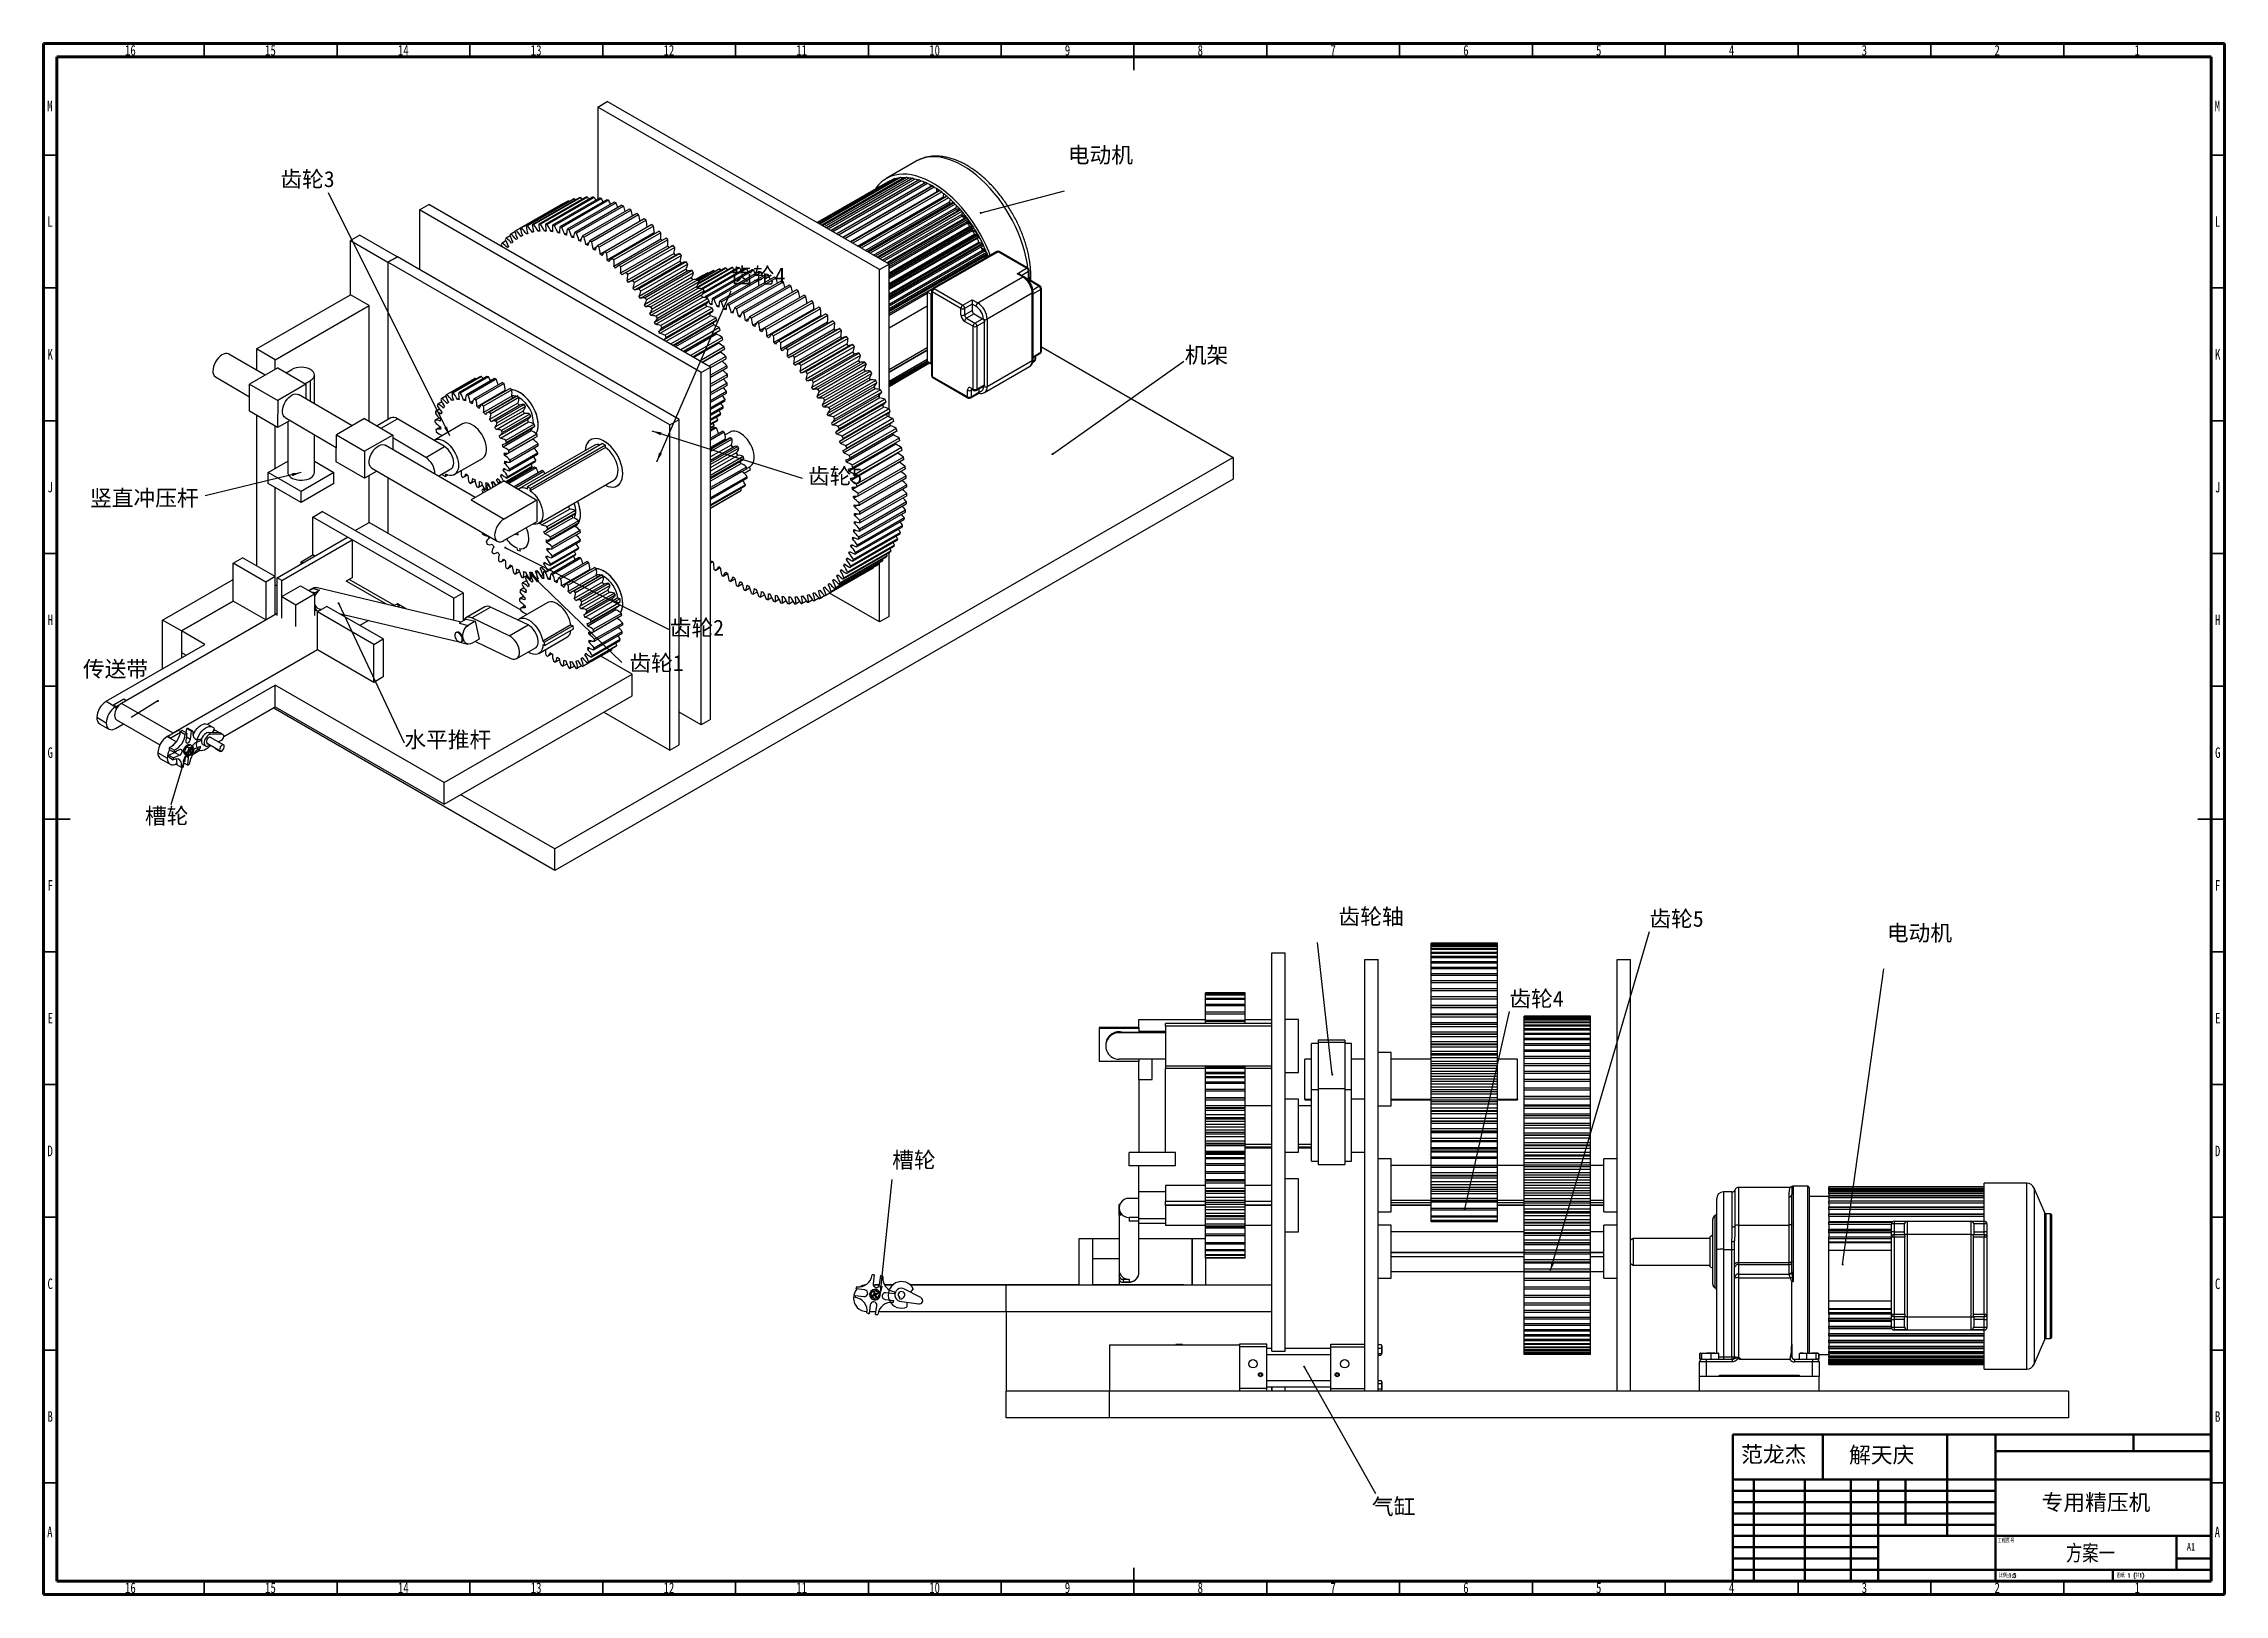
# Model space of a CAD drawing. Header units: millimetres. Extents: x 15 to 836, y 5 to 589.
import ezdxf

# ---------------------------------------------------------------- set-up
doc = ezdxf.new("R2010")
doc.units = ezdxf.units.MM
doc.styles.add('SLDTEXTSTYLE0', font='TXT', dxfattribs={"width": 0.75})
doc.styles.add('SLDTEXTSTYLE1', font='TXT', dxfattribs={"width": 0.75, "bigfont": 'bigfont'})
doc.styles.add('SLDTEXTSTYLE2', font='TXT', dxfattribs={"width": 0.694444, "bigfont": 'bigfont'})
doc.dimstyles.new('SLDDIMSTYLE0', dxfattribs={"dimtxt": 0.18, "dimasz": 3.556, "dimexe": 0, "dimexo": 0.0625, "dimgap": 0, "dimtad": 0, "dimtih": 1, "dimtoh": 1, "dimdec": 0, "dimrnd": 1e-09, "dimzin": 0, "dimdsep": 46, "dimtxsty": 'Standard', "dimsah": 1, "dimcen": 0.09, "dimadec": 0, "dimazin": 0, "dimtfac": 3.556, "dimtdec": 0, "dimtofl": 0, "dimtmove": 0, "dimatfit": 3, "dimfxl": 1, "dimfrac": 2, "dimtolj": 1, "dimtzin": 0, "dimarcsym": 0})
doc.dimstyles.new('SLDDIMSTYLE1', dxfattribs={"dimtxt": 0.18, "dimasz": 0.762, "dimexe": 0, "dimexo": 0.0625, "dimgap": 0, "dimtad": 0, "dimtih": 1, "dimtoh": 1, "dimdec": 0, "dimrnd": 1e-09, "dimzin": 0, "dimdsep": 46, "dimtxsty": 'Standard', "dimblk1": 'DOT', "dimblk2": 'DOT', "dimsah": 1, "dimcen": 0.09, "dimadec": 0, "dimazin": 0, "dimtfac": 0.762, "dimtdec": 0, "dimtofl": 0, "dimtmove": 0, "dimatfit": 3, "dimldrblk": 'DOT', "dimfxl": 1, "dimfrac": 2, "dimtolj": 1, "dimtzin": 0, "dimarcsym": 0})

msp = doc.modelspace()

# ---------------------------------------------------------------- texts
at = {"color": 7, "linetype": 'Continuous', "lineweight": 0}
for s, insert, char_height, attachment_point, style in [('16', (47.67, 588.47), 3.969, 2, 'SLDTEXTSTYLE0'), ('15', (100.42, 588.47), 3.969, 2, 'SLDTEXTSTYLE0'), ('14', (150.42, 588.47), 3.969, 2, 'SLDTEXTSTYLE0'), ('13', (200.42, 588.47), 3.969, 2, 'SLDTEXTSTYLE0'), ('12', (250.42, 588.47), 3.969, 2, 'SLDTEXTSTYLE0'), ('11', (300.42, 588.47), 3.969, 2, 'SLDTEXTSTYLE0'), ('10', (350.42, 588.47), 3.969, 2, 'SLDTEXTSTYLE0'), ('9', (400.46, 588.47), 3.97, 2, 'SLDTEXTSTYLE0'), ('8', (450.46, 588.47), 3.97, 2, 'SLDTEXTSTYLE0'), ('7', (500.46, 588.47), 3.97, 2, 'SLDTEXTSTYLE0'), ('6', (550.46, 588.47), 3.97, 2, 'SLDTEXTSTYLE0'), ('5', (600.46, 588.47), 3.97, 2, 'SLDTEXTSTYLE0'), ('4', (650.46, 588.47), 3.97, 2, 'SLDTEXTSTYLE0'), ('3', (700.46, 588.47), 3.97, 2, 'SLDTEXTSTYLE0'), ('2', (750.46, 588.47), 3.97, 2, 'SLDTEXTSTYLE0'), ('1', (803.21, 588.47), 3.97, 2, 'SLDTEXTSTYLE0'), ('M', (17.36, 567.47), 3.97, 2, 'SLDTEXTSTYLE0'), ('M', (833.36, 567.47), 3.97, 2, 'SLDTEXTSTYLE0'), ('L', (17.45, 523.97), 3.97, 2, 'SLDTEXTSTYLE0'), ('L', (833.45, 523.97), 3.97, 2, 'SLDTEXTSTYLE0'), ('K', (17.49, 473.97), 3.97, 2, 'SLDTEXTSTYLE0'), ('K', (833.49, 473.97), 3.97, 2, 'SLDTEXTSTYLE0'), ('J', (17.47, 423.97), 3.97, 2, 'SLDTEXTSTYLE0'), ('J', (833.47, 423.97), 3.97, 2, 'SLDTEXTSTYLE0'), ('H', (17.49, 373.97), 3.97, 2, 'SLDTEXTSTYLE0'), ('H', (833.49, 373.97), 3.97, 2, 'SLDTEXTSTYLE0'), ('G', (17.49, 323.97), 3.97, 2, 'SLDTEXTSTYLE0'), ('G', (833.49, 323.97), 3.97, 2, 'SLDTEXTSTYLE0'), ('F', (17.46, 273.97), 3.97, 2, 'SLDTEXTSTYLE0'), ('F', (833.46, 273.97), 3.97, 2, 'SLDTEXTSTYLE0'), ('E', (17.51, 223.97), 3.97, 2, 'SLDTEXTSTYLE0'), ('E', (833.51, 223.97), 3.97, 2, 'SLDTEXTSTYLE0'), ('D', (17.45, 173.97), 3.97, 2, 'SLDTEXTSTYLE0'), ('D', (833.45, 173.97), 3.97, 2, 'SLDTEXTSTYLE0'), ('C', (17.46, 123.97), 3.97, 2, 'SLDTEXTSTYLE0'), ('C', (833.46, 123.97), 3.97, 2, 'SLDTEXTSTYLE0'), ('B', (17.47, 73.97), 3.97, 2, 'SLDTEXTSTYLE0'), ('B', (833.47, 73.97), 3.97, 2, 'SLDTEXTSTYLE0'), ('A', (17.34, 30.47), 3.97, 2, 'SLDTEXTSTYLE0'), ('工程图号', (750.63, 25.99), 1.5, 1, 'SLDTEXTSTYLE1'), ('A', (833.34, 30.47), 3.97, 2, 'SLDTEXTSTYLE0'), ('{\\fSimSun|b0|i0|c134|p107;方案一}', (785.57, 23.61), 6, 2, 'SLDTEXTSTYLE1'), ('16', (47.67, 9.47), 3.969, 2, 'SLDTEXTSTYLE0'), ('15', (100.42, 9.47), 3.969, 2, 'SLDTEXTSTYLE0'), ('14', (150.42, 9.47), 3.969, 2, 'SLDTEXTSTYLE0'), ('13', (200.42, 9.47), 3.969, 2, 'SLDTEXTSTYLE0'), ('12', (250.42, 9.47), 3.969, 2, 'SLDTEXTSTYLE0'), ('11', (300.42, 9.47), 3.969, 2, 'SLDTEXTSTYLE0'), ('10', (350.42, 9.47), 3.969, 2, 'SLDTEXTSTYLE0'), ('9', (400.46, 9.47), 3.97, 2, 'SLDTEXTSTYLE0'), ('8', (450.46, 9.47), 3.97, 2, 'SLDTEXTSTYLE0'), ('7', (500.46, 9.47), 3.97, 2, 'SLDTEXTSTYLE0'), ('6', (550.46, 9.47), 3.97, 2, 'SLDTEXTSTYLE0'), ('5', (600.46, 9.47), 3.97, 2, 'SLDTEXTSTYLE0'), ('4', (650.46, 9.47), 3.97, 2, 'SLDTEXTSTYLE0'), ('3', (700.46, 9.47), 3.97, 2, 'SLDTEXTSTYLE0'), ('2', (750.46, 9.47), 3.97, 2, 'SLDTEXTSTYLE0'), ('比例:1:5', (751.07, 12.9), 1.5, 1, 'SLDTEXTSTYLE1'), ('图纸 1 (共1)', (795.48, 12.9), 1.5, 1, 'SLDTEXTSTYLE2'), ('1', (803.21, 9.47), 3.97, 2, 'SLDTEXTSTYLE0')]:
    msp.add_mtext(s, dxfattribs=dict(at, insert=insert, char_height=char_height, attachment_point=attachment_point, style=style))
at = {"attachment_point": 1}
for s, width, insert, char_height in [('{\\fSimSun|b0|i0|c134|p107;电动机}', 38.3853, (400.57, 550.09), 6), ('{\\fSimSun|b0|i0|c134|p107;齿轮3}', 42.4547, (104.12, 540.98), 6), ('{\\fSimSun|b0|i0|c134|p107;齿轮\\fSimSun|b0|i0|c0|p107;4}', 38.8411, (273.83, 504.63), 6), ('{\\fSimSun|b0|i0|c134|p107;机架}', 30.8048, (444.61, 474.7), 6), ('{\\fSimSun|b0|i0|c134|p107;\\H1.71429x;齿轮\\fSimSun|b0|i0|c0|p107;5}', 35.407, (302.77, 429.12), 3.5), ('{\\fSimSun|b0|i0|c134|p107;竖直冲压杆}', 51.7645, (32.46, 420.9), 6), ('{\\fSimSun|b0|i0|c134|p107;齿轮2}', 48.9094, (250.71, 372.04), 6), ('{\\fSimSun|b0|i0|c134|p107;传送带}', 36.2777, (29.79, 356.48), 6), ('{\\fSimSun|b0|i0|c134|p107;\\H1.71429x;齿轮1}', 42.067, (235.49, 358.75), 3.5), ('{\\fSimSun|b0|i0|c134|p107;水平推杆}', 34.3686, (150.79, 329.9), 6), ('{\\fSimSun|b0|i0|c134|p107;槽轮}', 29.4312, (53.16, 301.17), 6), ('{\\fSimSun|b0|i0|c134|p107;齿轮轴}', 78.4789, (502.48, 263.29), 6), ('{\\fSimSun|b0|i0|c134|p107;\\H1.71429x;齿轮\\fSimSun|b0|i0|c0|p107;5}', 35.407, (619.52, 262.44), 3.5), ('{\\fSimSun|b0|i0|c134|p107;电动机}', 38.3853, (708.92, 257.11), 6), ('{\\fSimSun|b0|i0|c134|p107;齿轮\\fSimSun|b0|i0|c0|p107;4}', 38.8411, (566.81, 232.33), 6), ('{\\fSimSun|b0|i0|c134|p107;槽轮}', 29.4312, (334.45, 171.62), 6), ('{\\fSimSun|b0|i0|c134|p107;范龙杰}', 33.8, (654.06, 60.72), 6), ('{\\fSimSun|b0|i0|c134|p107;解天庆}', 46.8, (694.71, 60.54), 6), ('{\\fSimSun|b0|i0|c134|p107;气缸}', 50.4599, (515.06, 41.03), 6), ('{\\fSimSun|b0|i0|c134|p107;专用精压机}', 81.2, (767.19, 42.66), 6)]:
    msp.add_mtext_dynamic_manual_height_columns(s, width=width, gutter_width=17.5, heights=[0], dxfattribs=dict(at, insert=insert, char_height=char_height))
at = {"color": 7, "linetype": 'Continuous', "lineweight": 0, "insert": (821.87, 24.41), "char_height": 2.9104, "width": 1.4136, "attachment_point": 1, "style": 'SLDTEXTSTYLE0'}
msp.add_mtext('{\\fSimSun|b0|i0|c0|p107;A1}', dxfattribs=at)

# ---------------------------------------------------------------- blocks, each defined once
blk = doc.blocks.new('_Dot')
at = {"color": 0, "linetype": 'ByBlock', "lineweight": -2}
blk.add_line((-0.5, 0), (-1, 0), dxfattribs=at)
at = {"color": 0, "linetype": 'ByBlock', "const_width": 0.5}
blk.add_lwpolyline([(-0.25, 0, 1), (0.25, 0, 1)], format="xyb", close=True, dxfattribs=at)

# ---------------------------------------------------------------- linework, layer by layer
at = {"color": 7, "linetype": 'Continuous', "lineweight": 70}
for p, q in [((15, 5), (15, 589)), ((15, 589), (836, 589)), ((20, 10), (20, 584)), ((20, 584), (831, 584)), ((831, 584), (831, 10)), ((836, 589), (836, 5)), ((831, 10), (20, 10)), ((836, 5), (15, 5))]:
    msp.add_line(p, q, dxfattribs=at)
at = {"color": 7, "linetype": 'Continuous', "lineweight": 35}
for p, q in [((75.5, 584), (75.5, 589)), ((125.5, 584), (125.5, 589)), ((175.5, 584), (175.5, 589)), ((225.5, 584), (225.5, 589)), ((275.5, 584), (275.5, 589)), ((325.5, 584), (325.5, 589)), ((375.5, 584), (375.5, 589)), ((425.5, 589), (425.5, 579)), ((425.5, 584), (425.5, 589)), ((475.5, 584), (475.5, 589)), ((525.5, 584), (525.5, 589)), ((575.5, 584), (575.5, 589)), ((625.5, 584), (625.5, 589)), ((675.5, 584), (675.5, 589)), ((725.5, 584), (725.5, 589)), ((775.5, 584), (775.5, 589)), ((20, 547), (15, 547)), ((831, 547), (836, 547)), ((20, 497), (15, 497)), ((831, 497), (836, 497)), ((20, 447), (15, 447)), ((831, 447), (836, 447)), ((20, 397), (15, 397)), ((831, 397), (836, 397)), ((20, 347), (15, 347)), ((831, 347), (836, 347)), ((15, 297), (25, 297)), ((20, 297), (15, 297)), ((836, 297), (826, 297)), ((831, 297), (836, 297)), ((20, 247), (15, 247)), ((831, 247), (836, 247)), ((20, 197), (15, 197)), ((831, 197), (836, 197)), ((20, 147), (15, 147)), ((831, 147), (836, 147)), ((20, 97), (15, 97)), ((831, 97), (836, 97)), ((20, 47), (15, 47)), ((831, 47), (836, 47)), ((75.5, 10), (75.5, 5)), ((125.5, 10), (125.5, 5)), ((175.5, 10), (175.5, 5)), ((225.5, 10), (225.5, 5)), ((275.5, 10), (275.5, 5)), ((325.5, 10), (325.5, 5)), ((375.5, 10), (375.5, 5)), ((425.5, 5), (425.5, 15)), ((425.5, 10), (425.5, 5)), ((475.5, 10), (475.5, 5)), ((525.5, 10), (525.5, 5)), ((575.5, 10), (575.5, 5)), ((625.5, 10), (625.5, 5)), ((675.5, 10), (675.5, 5)), ((725.5, 10), (725.5, 5)), ((775.5, 10), (775.5, 5))]:
    msp.add_line(p, q, dxfattribs=at)
at = {"color": 7, "linetype": 'Continuous', "lineweight": 25}
for p, q in [((223.69, 565.12), (227.22, 567.16)), ((333.29, 505.93), (227.22, 567.16)), ((329.75, 503.88), (223.69, 565.12)), ((223.69, 565.12), (223.69, 530.45)), ((343.55, 544.73), (332.23, 538.2)), ((333.54, 537.37), (306.18, 521.57)), ((333.55, 537.37), (306.18, 521.57)), ((335.46, 538.12), (306.49, 521.4)), ((335.5, 538.14), (306.5, 521.39)), ((336.89, 538.29), (307.06, 521.07)), ((337.54, 538.53), (307.18, 521)), ((337.61, 538.55), (307.19, 520.99)), ((338.67, 538.46), (307.8, 520.64)), ((339.76, 538.59), (308.23, 520.39)), ((339.86, 538.62), (308.26, 520.37)), ((340.74, 538.38), (308.9, 520)), ((342.09, 538.31), (309.64, 519.58)), ((342.23, 538.33), (309.69, 519.55)), ((343, 538), (310.36, 519.16)), ((344.51, 537.68), (311.39, 518.57)), ((344.68, 537.69), (311.47, 518.52)), ((345.36, 537.29), (312.16, 518.12)), ((346.98, 536.72), (313.46, 517.37)), ((347.19, 536.72), (313.57, 517.31)), ((347.81, 536.26), (314.27, 516.9)), ((349.48, 535.43), (315.83, 516.01)), ((349.73, 535.41), (315.97, 515.92)), ((350.29, 534.91), (316.68, 515.51)), ((352.19, 533.69), (318.69, 514.35)), ((333.54, 537.37), (333.55, 537.37)), ((337.09, 538.32), (337.1, 538.28)), ((339.27, 538.47), (339.32, 538.34)), ((341.55, 538.28), (341.62, 538.04)), ((343.9, 537.76), (343.99, 537.39)), ((346.3, 536.93), (346.39, 536.38)), ((348.72, 535.8), (348.79, 535.03)), ((351.14, 534.38), (351.14, 533.08)), ((156.51, 526.34), (160.05, 528.38)), ((156.51, 526.34), (156.51, 503.89)), ((262.58, 465.11), (156.51, 526.34)), ((266.11, 467.15), (160.05, 528.38)), ((210.55, 528.79), (192.88, 518.58)), ((212.11, 529.59), (194.43, 519.38)), ((212.64, 529.81), (194.96, 519.61)), ((214.31, 530.4), (196.63, 520.2)), ((214.87, 530.56), (197.2, 520.36)), ((216.65, 530.94), (198.97, 520.73)), ((217.24, 531.02), (199.56, 520.82)), ((219.1, 531.18), (201.42, 520.98)), ((219.72, 531.2), (202.04, 520.99)), ((221.66, 531.14), (203.98, 520.93)), ((222.3, 531.08), (204.63, 520.88)), ((224.31, 530.81), (206.63, 520.6)), ((224.97, 530.68), (207.3, 520.48)), ((227.03, 530.19), (209.35, 519.99)), ((227.71, 529.99), (210.03, 519.79)), ((210.62, 528.72), (210.55, 528.79)), ((229.81, 529.29), (212.13, 519.09)), ((212.86, 529.56), (212.64, 529.81)), ((230.5, 529.03), (212.82, 518.82)), ((232.63, 528.12), (214.95, 517.91)), ((233.33, 527.78), (215.65, 517.58)), ((235.47, 526.67), (217.79, 516.47)), ((236.17, 526.27), (218.49, 516.07)), ((352.48, 533.63), (318.88, 514.24)), ((352.97, 533.11), (319.59, 513.84)), ((321.46, 512.76), (353.6, 531.31)), ((354.88, 531.61), (321.84, 512.54)), ((355.19, 531.52), (322.08, 512.4)), ((355.63, 530.97), (322.76, 512)), ((324.35, 511.09), (356.02, 529.37)), ((356.27, 528.74), (325.02, 510.7)), ((357.51, 529.23), (325.22, 510.59)), ((357.83, 529.08), (325.51, 510.42)), ((358.21, 528.53), (326.17, 510.04)), ((327.44, 509.3), (358.37, 527.15)), ((358.57, 526.52), (328.09, 508.92)), ((360.03, 526.57), (328.78, 508.53)), ((360.36, 526.36), (329.13, 508.33)), ((360.68, 525.82), (329.76, 507.96)), ((353.73, 532.53), (353.6, 531.31)), ((356.26, 530.41), (356.02, 529.37)), ((356.52, 528.66), (356.16, 528.87)), ((358.71, 528.02), (358.37, 527.15)), ((359.92, 526.7), (359.21, 527.11)), ((359.21, 527.11), (359.21, 526.09)), ((192.43, 518.14), (190.94, 517.28)), ((197.26, 517.6), (196.78, 517.32)), ((199.42, 518.25), (198.92, 517.96)), ((201.71, 518.63), (201.19, 518.33)), ((204.11, 518.74), (203.56, 518.42)), ((206.61, 518.59), (206.02, 518.25)), ((209.2, 518.16), (208.56, 517.8)), ((211.86, 517.48), (211.17, 517.08)), ((238.31, 524.96), (220.64, 514.76)), ((239.01, 524.51), (221.34, 514.3)), ((241.15, 523.01), (223.47, 512.8)), ((241.84, 522.49), (224.16, 512.28)), ((242.21, 519.88), (224.53, 509.67)), ((243.95, 520.82), (226.27, 510.61)), ((244.63, 520.24), (226.95, 510.03)), ((244.83, 517.7), (227.16, 507.49)), ((246.7, 518.4), (229.02, 508.19)), ((247.37, 517.77), (229.69, 507.56)), ((330.71, 507.42), (360.62, 524.69)), ((360.77, 524.06), (331.32, 507.06)), ((362.42, 523.66), (332.49, 506.39)), ((362.75, 523.39), (332.89, 506.16)), ((363.01, 522.87), (333.29, 505.71)), ((333.29, 505), (362.74, 522)), ((362.83, 521.39), (333.29, 504.34)), ((364.63, 520.55), (333.29, 502.46)), ((364.96, 520.22), (333.29, 501.94)), ((333.29, 502.66), (363.66, 520.2)), ((365.17, 519.72), (333.29, 501.31)), ((333.29, 501.01), (364.69, 519.13)), ((364.72, 518.55), (333.29, 500.4)), ((333.29, 498.03), (366.64, 517.29)), ((333.29, 498.71), (365.48, 517.29)), ((361.86, 523.74), (360.59, 524.48)), ((361.03, 525.4), (360.62, 524.69)), ((361.86, 523.34), (361.86, 524.38)), ((364.62, 520.56), (362.7, 521.67)), ((363.22, 522.58), (362.74, 522)), ((362.74, 522.01), (363.37, 522.37)), ((362.74, 522.01), (362.74, 522.01)), ((362.74, 522.01), (364.23, 521.15)), ((366.26, 517.78), (364.65, 518.71)), ((365.25, 519.59), (364.69, 519.13)), ((365.97, 517), (366.61, 517.33)), ((366.26, 517.15), (366.26, 517.94)), ((134.03, 516.86), (130.5, 514.82)), ((130.5, 514.82), (144.64, 506.66)), ((130.5, 494.41), (130.5, 514.82)), ((134.03, 516.86), (148.18, 508.7)), ((187.61, 512.63), (187.47, 512.55)), ((189.02, 514.71), (187.61, 513.89)), ((190.63, 516.55), (189.18, 515.72)), ((195.24, 516.69), (194.77, 516.42)), ((214.59, 516.55), (213.81, 516.1)), ((217.37, 515.37), (216.49, 514.86)), ((220.22, 513.97), (219.18, 513.37)), ((223.17, 512.39), (221.86, 511.64)), ((247.41, 515.31), (229.73, 505.11)), ((249.35, 515.74), (231.67, 505.54)), ((249.39, 515.77), (231.71, 505.56)), ((249.91, 512.73), (232.23, 502.53)), ((250.04, 515.09), (232.36, 504.89)), ((251.25, 512.59), (233.58, 502.38)), ((252, 512.95), (234.32, 502.74)), ((252.33, 509.98), (234.65, 499.78)), ((252.63, 512.23), (234.95, 502.02)), ((253.01, 509.35), (235.34, 499.14)), ((254.51, 509.95), (236.83, 499.75)), ((255.11, 509.19), (237.43, 498.98)), ((249.39, 515.77), (249.35, 515.74)), ((365.97, 517), (333.29, 498.14)), ((366.96, 516.88), (333.29, 497.44)), ((333.29, 496.88), (367.12, 516.41)), ((366.43, 515.57), (333.29, 496.44)), ((333.29, 494.75), (367.1, 514.27)), ((367.58, 513.92), (333.29, 494.12)), ((333.29, 493.61), (368.42, 513.9)), ((368.73, 513.42), (333.29, 492.96)), ((333.29, 492.47), (368.85, 512.99)), ((333.29, 490.85), (368.5, 511.18)), ((368.97, 510.76), (333.29, 490.16)), ((333.29, 489.26), (369.96, 510.43)), ((370.24, 509.89), (333.29, 488.55)), ((333.29, 488.13), (370.33, 509.51)), ((373.8, 510.66), (349.76, 496.78)), ((374.3, 510.61), (350.26, 496.73)), ((367.68, 515.37), (366.5, 516.05)), ((367.14, 516.38), (367.14, 516.04)), ((367.14, 516.04), (367.28, 516.12)), ((367.14, 516.04), (367.41, 515.89)), ((367.58, 513.92), (368.31, 514.12)), ((368.13, 512.05), (369.66, 511.16)), ((369.63, 510.82), (368.33, 511.57)), ((368.94, 512.81), (368.73, 512.93)), ((368.97, 510.76), (369.8, 510.84)), ((369.79, 508.89), (369.52, 509.04)), ((369.79, 508.34), (369.79, 509.2)), ((370.59, 508.8), (370.29, 509.61)), ((385.08, 504.38), (374.3, 510.61)), ((385.58, 504.43), (374.8, 510.66)), ((148.18, 508.7), (144.64, 506.66)), ((144.64, 506.66), (148.18, 508.7)), ((144.64, 506.66), (144.64, 447.42)), ((250.71, 445.43), (144.64, 506.66)), ((144.64, 506.66), (144.64, 447.42)), ((254.24, 447.47), (148.18, 508.7)), ((254.65, 507.07), (236.97, 496.87)), ((255.2, 506.34), (237.52, 496.14)), ((256.86, 504.03), (239.18, 493.82)), ((256.9, 506.8), (239.23, 496.59)), ((257.38, 503.26), (239.7, 493.06)), ((257.48, 506), (239.8, 495.79)), ((258.94, 500.86), (241.26, 490.65)), ((259.17, 503.5), (241.5, 493.3)), ((259.71, 502.67), (242.03, 492.47)), ((263.04, 501.65), (260.42, 500.14)), ((264.58, 502.46), (260.56, 500.14)), ((265.11, 502.7), (260.67, 500.14)), ((273.83, 504.62), (261.06, 497.25)), ((266.73, 503.34), (261.14, 500.11)), ((274.46, 504.63), (261.21, 496.98)), ((267.29, 503.52), (261.32, 500.07)), ((271.98, 504.49), (261.39, 498.38)), ((269, 503.99), (261.54, 499.69)), ((271.37, 504.42), (261.6, 498.78)), ((269.58, 504.12), (261.63, 499.53)), ((276.37, 504.59), (262.69, 496.69)), ((279.65, 504.22), (263, 494.61)), ((277.02, 504.54), (263.25, 496.59)), ((278.99, 504.32), (263.57, 495.42)), ((281.67, 503.84), (263.99, 493.63)), ((282.35, 503.68), (264.67, 493.47)), ((265.28, 502.5), (265.11, 502.7)), ((284.4, 503.12), (266.72, 492.91)), ((285.09, 502.9), (267.41, 492.7)), ((287.17, 502.18), (269.5, 491.97)), ((287.87, 501.91), (270.2, 491.7)), ((289.98, 501.02), (272.3, 490.82)), ((329.75, 503.88), (333.29, 505.93)), ((329.75, 458.73), (329.75, 503.88)), ((333.29, 487.3), (369.59, 508.25)), ((333.29, 451.44), (333.29, 505.93)), ((366.7, 491.32), (383.67, 501.12)), ((369.59, 508.25), (369.6, 508.23)), ((381.55, 502.34), (385.08, 504.38)), ((383.67, 501.12), (381.55, 502.34)), ((384.17, 501.17), (382.55, 502.1)), ((385.79, 503.16), (383.26, 501.69)), ((385.79, 500.71), (385.79, 503.16)), ((386.08, 501.12), (386.08, 503.57)), ((95.14, 474), (130.5, 494.41)), ((137.57, 490.33), (130.5, 494.41)), ((259.43, 500.06), (241.75, 489.86)), ((260.88, 497.58), (243.2, 487.38)), ((261.3, 500.09), (243.62, 489.89)), ((261.33, 496.77), (243.65, 486.57)), ((261.8, 499.24), (244.13, 489.03)), ((262.66, 494.23), (244.99, 484.03)), ((263.08, 493.4), (245.4, 483.2)), ((263.27, 496.59), (245.6, 486.38)), ((263.74, 495.71), (246.06, 485.51)), ((265.08, 493.01), (247.4, 482.8)), ((290.68, 500.7), (273.01, 490.49)), ((292.8, 499.65), (275.12, 489.44)), ((293.51, 499.27), (275.83, 489.06)), ((295.63, 498.06), (277.95, 487.86)), ((296.34, 497.63), (278.66, 487.43)), ((298.46, 496.27), (280.78, 486.07)), ((299.17, 495.79), (281.49, 485.59)), ((301.27, 494.29), (283.6, 484.08)), ((301.98, 493.76), (284.3, 483.55)), ((333.29, 486.7), (347.61, 494.97)), ((349.41, 496.44), (347.61, 495.4)), ((349.02, 494.58), (347.61, 495.4)), ((347.61, 495.4), (347.61, 490.09)), ((349.26, 494.72), (349.02, 494.58)), ((349.02, 494.58), (349.02, 468.46)), ((349.26, 495.91), (349.26, 464.07)), ((349.55, 495.5), (349.55, 463.66)), ((360.34, 489.28), (349.55, 495.5)), ((350.26, 496.73), (361.04, 490.5)), ((387.21, 494.99), (370.24, 485.2)), ((385.22, 500.38), (385.79, 500.71)), ((386.5, 499.48), (386.15, 499.28)), ((389.68, 497.65), (386.5, 499.48)), ((390.18, 497.7), (387, 499.53)), ((387.21, 469.68), (387.21, 494.99)), ((387.4, 496.33), (389.68, 497.65)), ((390.39, 496.42), (387.5, 494.75)), ((387.5, 470.09), (387.5, 495.4)), ((390.39, 472.74), (390.39, 496.42)), ((390.68, 473.15), (390.68, 496.83)), ((102.21, 469.92), (137.57, 490.33)), ((137.57, 446.77), (137.57, 490.33)), ((264.29, 490.82), (246.61, 480.61)), ((264.66, 489.98), (246.98, 479.77)), ((265.5, 492.11), (247.82, 481.91)), ((265.74, 487.37), (248.41, 477.36)), ((266.71, 489.37), (249.03, 479.17)), ((266.07, 486.52), (249.31, 476.85)), ((267.08, 488.47), (249.4, 478.27)), ((268.15, 485.71), (251.06, 475.84)), ((268.47, 484.8), (252, 475.29)), ((266.53, 491.15), (265.89, 490.78)), ((269.22, 490.39), (268.52, 489.99)), ((271.95, 489.42), (271.19, 488.98)), ((274.72, 488.25), (273.88, 487.77)), ((277.54, 486.9), (276.59, 486.35)), ((280.39, 485.37), (279.29, 484.74)), ((302.35, 491.14), (284.67, 480.94)), ((304.06, 492.11), (286.39, 481.91)), ((304.76, 491.54), (287.08, 481.33)), ((305, 488.98), (287.32, 478.77)), ((306.82, 489.76), (289.14, 479.55)), ((307.5, 489.14), (289.82, 478.94)), ((307.61, 486.64), (289.93, 476.44)), ((309.52, 487.23), (291.85, 477.03)), ((310.19, 486.57), (292.52, 476.37)), ((312.04, 484.47), (294.37, 474.27)), ((312.17, 484.55), (294.49, 474.34)), ((312.17, 484.55), (312.04, 484.47)), ((347.61, 490.09), (333.29, 481.83)), ((347.61, 490.09), (347.61, 474.58)), ((360.34, 486.83), (360.34, 489.28)), ((361.04, 490.5), (364.58, 492.54)), ((364.58, 490.91), (361.75, 489.28)), ((361.75, 489.28), (361.75, 486.83)), ((361.75, 486.83), (364.58, 488.46)), ((365.29, 487.24), (362.46, 485.6)), ((362.46, 485.6), (365.64, 483.77)), ((364.58, 492.54), (366.7, 491.32)), ((364.58, 492.54), (364.58, 490.91)), ((364.58, 490.91), (364.58, 488.46)), ((365.99, 490.09), (364.58, 490.91)), ((365.29, 487.24), (368.47, 485.4)), ((365.64, 483.77), (368.47, 485.4)), ((368.82, 485.2), (368.82, 485.09)), ((370.24, 485.2), (370.24, 459.88)), ((252.1, 475.24), (267.63, 484.21)), ((267.29, 483.05), (252.93, 474.76)), ((269.39, 482.03), (254.86, 473.64)), ((269.67, 481.13), (255.78, 473.11)), ((255.79, 473.11), (269.45, 481)), ((268.32, 479.58), (256.44, 472.73)), ((270.43, 478.37), (258.55, 471.51)), ((270.65, 477.48), (259.44, 471)), ((283.33, 483.7), (281.99, 482.93)), ((310.17, 484.15), (292.49, 473.95)), ((312.67, 481.51), (294.99, 471.3)), ((312.83, 483.85), (295.15, 473.64)), ((313.93, 481.3), (296.25, 471.1)), ((314.75, 481.71), (297.08, 471.5)), ((315.1, 478.73), (297.42, 468.52)), ((315.39, 480.98), (297.71, 470.77)), ((315.69, 478.06), (298.01, 467.86)), ((317.25, 478.73), (299.58, 468.53)), ((317.87, 477.97), (300.19, 467.76)), ((364.93, 482.54), (361.75, 484.38)), ((364.93, 458.86), (364.93, 482.54)), ((369.27, 484.23), (366.35, 482.54)), ((366.35, 482.54), (366.35, 458.86)), ((369.27, 460.55), (369.27, 484.23)), ((98.41, 464.15), (84.77, 472.11)), ((102.21, 469.92), (95.14, 474)), ((95.14, 474), (95.14, 466.06)), ((102.21, 466.35), (102.21, 469.92)), ((269.15, 476.15), (259.84, 470.77)), ((271.26, 474.75), (262.1, 469.47)), ((271.43, 473.87), (262.95, 468.97)), ((269.78, 472.77), (263.08, 468.9)), ((271.87, 471.19), (265.49, 467.51)), ((271.98, 470.32), (266.11, 466.94)), ((317.45, 475.82), (299.77, 465.61)), ((317.99, 475.11), (300.32, 464.91)), ((319.67, 475.63), (301.99, 465.42)), ((319.71, 472.8), (302.03, 462.59)), ((320.23, 472.06), (302.56, 461.86)), ((320.26, 474.83), (302.58, 464.63)), ((321.87, 469.67), (304.2, 459.46)), ((321.98, 472.41), (304.31, 462.21)), ((322.37, 468.91), (304.69, 458.71)), ((322.55, 471.59), (304.87, 461.38)), ((324.19, 469.09), (306.52, 458.88)), ((324.73, 468.24), (307.05, 458.04)), ((333.29, 466.31), (347.61, 474.58)), ((333.29, 465.3), (347.61, 473.56)), ((347.61, 473.54), (333.29, 465.27)), ((333.29, 461.91), (347.61, 470.17)), ((347.61, 469.47), (333.29, 461.2)), ((333.29, 461.18), (347.61, 469.45)), ((333.29, 461), (347.61, 469.27)), ((333.29, 460.33), (348.19, 468.94)), ((348.18, 468.94), (333.29, 460.34)), ((333.29, 459.92), (348.55, 468.73)), ((348.54, 468.73), (333.29, 459.92)), ((347.61, 474.58), (347.61, 469.27)), ((349.02, 468.46), (347.61, 469.27)), ((349.02, 468.46), (349.26, 468.59)), ((370.24, 459.88), (387.21, 469.68)), ((387.37, 469.05), (388.06, 469.45)), ((387.43, 469.43), (388.27, 469.91)), ((387.5, 471.07), (390.39, 472.74)), ((387.5, 470.74), (390.18, 472.28)), ((388.27, 469.91), (388.27, 471.18)), ((388.56, 470.32), (388.56, 471.35)), ((390.68, 474.81), (462.84, 433.16)), ((79.73, 463.47), (92.49, 456.03)), ((92.47, 450.57), (92.52, 460.75)), ((103.12, 466.87), (92.52, 460.75)), ((92.52, 460.75), (103.12, 454.56)), ((103.12, 466.87), (113.73, 460.69)), ((113.73, 460.69), (103.12, 454.56)), ((106.28, 465.03), (108.4, 466.26)), ((113.31, 460.93), (115.47, 462.18)), ((113.73, 460.69), (113.7, 455.23)), ((115.47, 454.2), (115.47, 462.18)), ((116.94, 453.34), (116.94, 464.22)), ((177.07, 462.74), (166.46, 456.62)), ((177.44, 462.94), (166.84, 456.82)), ((179.28, 463.55), (168.68, 457.43)), ((179.81, 463.63), (169.2, 457.5)), ((181.91, 463.6), (171.3, 457.48)), ((182.49, 463.52), (171.88, 457.39)), ((184.76, 462.86), (174.15, 456.74)), ((185.37, 462.61), (174.77, 456.49)), ((187.71, 461.36), (177.11, 455.24)), ((188.33, 460.96), (177.72, 454.84)), ((262.58, 465.11), (266.11, 467.15)), ((262.58, 332.42), (262.58, 465.11)), ((272.26, 467.71), (266.11, 464.16)), ((266.11, 334.46), (266.11, 467.15)), ((272.32, 466.87), (266.11, 463.29)), ((272.43, 464.33), (266.11, 460.69)), ((272.43, 463.52), (266.11, 459.87)), ((272.37, 461.08), (266.11, 457.47)), ((272.32, 460.3), (266.11, 456.71)), ((323.93, 466.45), (306.25, 456.24)), ((324.4, 465.67), (306.72, 455.47)), ((325.87, 463.15), (308.19, 452.94)), ((326.29, 465.68), (308.61, 455.47)), ((326.32, 462.36), (308.64, 452.15)), ((326.79, 464.81), (309.12, 454.61)), ((327.69, 459.79), (310.01, 449.58)), ((328.26, 462.19), (310.58, 451.99)), ((328.73, 461.31), (311.05, 451.1)), ((349.55, 463.66), (362.46, 456.21)), ((349.76, 463.2), (362.66, 455.75)), ((366.14, 458.4), (368.99, 460.05)), ((366.35, 458.86), (369.27, 460.55)), ((368.82, 459.88), (368.82, 459.95)), ((369.2, 457.59), (386.17, 467.39)), ((103.12, 454.56), (103.07, 444.38)), ((131.11, 445.07), (110.92, 456.85)), ((164.92, 454.06), (163.45, 453.22)), ((166.46, 456.28), (164.89, 455.37)), ((169.22, 454.89), (168.66, 454.56)), ((171.38, 455.34), (170.76, 454.98)), ((173.85, 455.14), (173.12, 454.72)), ((176.61, 454.35), (175.62, 453.78)), ((188.77, 458.33), (178.16, 452.21)), ((190.64, 459.16), (180.03, 453.04)), ((191.23, 458.63), (180.62, 452.5)), ((191.23, 456.2), (180.63, 450.08)), ((192.65, 456.1), (182.04, 449.98)), ((193.4, 456.36), (182.8, 450.24)), ((193.52, 453.59), (182.91, 447.47)), ((193.95, 455.72), (183.34, 449.59)), ((194.29, 452.82), (183.69, 446.69)), ((195.89, 453.09), (185.29, 446.96)), ((196.37, 452.36), (185.76, 446.23)), ((272.09, 457.97), (266.11, 454.52)), ((271.99, 457.23), (266.11, 453.84)), ((271.59, 455.02), (266.11, 451.86)), ((271.44, 454.32), (266.11, 451.25)), ((270.88, 452.26), (266.11, 449.51)), ((270.67, 451.61), (266.11, 448.98)), ((328.11, 458.98), (310.43, 448.77)), ((329.38, 456.37), (311.7, 446.16)), ((329.76, 455.55), (312.09, 445.34)), ((330.1, 458.64), (312.42, 448.44)), ((330.53, 457.75), (312.86, 447.54)), ((330.94, 452.91), (313.26, 442.71)), ((331.29, 452.09), (313.61, 441.88)), ((331.79, 455.05), (314.12, 444.84)), ((332.2, 454.14), (314.52, 443.93)), ((329.75, 455.57), (329.75, 456.75)), ((362.66, 455.75), (363.12, 455.52)), ((362.81, 456.03), (362.81, 458.45)), ((364.02, 455.57), (367.16, 457.39)), ((364.22, 459.27), (364.93, 458.86)), ((364.64, 458.69), (364.22, 458.45)), ((364.22, 458.45), (364.22, 456.03)), ((364.22, 456.03), (367.07, 457.68)), ((364.43, 458.81), (365.14, 458.4)), ((367.05, 458.93), (367.05, 457.88)), ((367.07, 457.68), (367.05, 457.88)), ((103.07, 444.38), (92.47, 450.57)), ((95.14, 449.01), (95.14, 392.35)), ((102.21, 429.01), (102.21, 444.89)), ((107.79, 447.1), (103.07, 444.38)), ((105.88, 448.22), (125.2, 436.94)), ((106.94, 446.61), (106.94, 427.47)), ((135.83, 447.79), (125.22, 441.67)), ((135.83, 447.79), (146.43, 441.6)), ((145.68, 448.02), (140.53, 445.05)), ((142.04, 444.17), (148.23, 447.74)), ((165.91, 437.23), (148.23, 447.74)), ((172.71, 445.79), (162.1, 439.67)), ((163.88, 448.11), (162.32, 447.21)), ((164.04, 451.3), (162.58, 450.46)), ((164.39, 444.61), (162.67, 443.62)), ((195.52, 450.63), (184.91, 444.51)), ((196.05, 449.68), (185.45, 443.56)), ((186.79, 441.44), (197.4, 447.56)), ((197.56, 446.45), (186.95, 440.33)), ((198, 449.47), (187.39, 443.35)), ((198.38, 448.69), (187.77, 442.57)), ((188.76, 438.33), (199.36, 444.46)), ((199.62, 445.68), (189.02, 439.56)), ((199.9, 444.89), (189.29, 438.76)), ((250.71, 445.43), (254.24, 447.47)), ((250.71, 322.94), (250.71, 445.43)), ((254.24, 324.99), (254.24, 447.47)), ((269.95, 449.69), (266.11, 447.48)), ((269.68, 449.09), (266.11, 447.03)), ((268.81, 447.34), (266.11, 445.78)), ((268.49, 446.79), (266.11, 445.42)), ((267.47, 445.21), (266.11, 444.43)), ((267.11, 444.73), (266.11, 444.15)), ((267.7, 444.43), (266.11, 443.51)), ((268.23, 444.26), (266.11, 443.05)), ((266.2, 443.56), (266.11, 443.71)), ((332.35, 449.43), (314.67, 439.22)), ((332.66, 448.6), (314.99, 438.39)), ((333.35, 451.42), (315.67, 441.21)), ((333.71, 450.5), (316.04, 440.3)), ((333.89, 445.11), (316.21, 434.9)), ((316.49, 436.02), (334.16, 446.22)), ((334.75, 447.76), (317.07, 437.56)), ((335.08, 446.85), (317.4, 436.64)), ((335.99, 444.11), (318.32, 433.9)), ((333.29, 448.39), (333.29, 450.11)), ((116.94, 427.47), (116.94, 441.76)), ((125.17, 431.49), (125.22, 441.67)), ((125.22, 441.67), (135.83, 435.48)), ((135.83, 435.48), (135.78, 425.3)), ((146.43, 441.6), (135.83, 435.48)), ((177.43, 418.04), (143.63, 437.77)), ((146.43, 441.6), (146.41, 436.15)), ((158.84, 433.14), (146.43, 440.52)), ((158.84, 433.14), (165.91, 437.23)), ((198.6, 443.17), (188, 437.05)), ((199.15, 439.99), (188.54, 433.87)), ((200.7, 441.88), (190.1, 435.76)), ((200.85, 441.1), (190.25, 434.98)), ((201.18, 438.24), (190.58, 432.11)), ((201.21, 437.51), (190.6, 431.39)), ((222.21, 437.63), (193.92, 421.3)), ((225.46, 438.37), (197.18, 422.04)), ((226.52, 436.9), (198.23, 420.57)), ((226.52, 437.75), (198.24, 421.42)), ((225.46, 438.37), (226.52, 437.75)), ((226.52, 436.9), (226.52, 437.75)), ((270.73, 443.02), (266.11, 440.36)), ((271.26, 442.66), (266.11, 439.69)), ((273.7, 440.55), (266.11, 436.18)), ((273.18, 440.38), (266.11, 436.29)), ((271.6, 440.08), (266.11, 436.91)), ((274.19, 440.02), (266.11, 435.36)), ((273.88, 437.82), (266.11, 433.34)), ((276.32, 437.26), (266.11, 431.37)), ((274.94, 437.15), (266.11, 432.05)), ((276.73, 436.62), (266.11, 430.49)), ((273.47, 442.73), (271.56, 441.62)), ((272.04, 439.72), (271.6, 440.08)), ((272.04, 439.72), (271.6, 440.08)), ((272.04, 439.72), (271.6, 440.08)), ((272.04, 439.72), (271.6, 440.08)), ((272.04, 439.72), (271.6, 440.08)), ((272.04, 439.72), (271.6, 440.08)), ((272.04, 439.72), (271.6, 440.08)), ((272.04, 439.72), (271.6, 440.08)), ((272.04, 439.72), (271.6, 440.08)), ((272.04, 439.72), (271.6, 440.08)), ((272.04, 439.72), (271.6, 440.08)), ((274.57, 436.93), (273.88, 437.82)), ((274.6, 436.88), (273.88, 437.82)), ((274.57, 436.93), (273.88, 437.82)), ((334.97, 441.62), (317.29, 431.41)), ((335.88, 438.15), (318.21, 427.94)), ((318.32, 432.82), (336, 443.02)), ((336.28, 443.19), (318.6, 432.99)), ((337.08, 440.46), (319.4, 430.26)), ((337.32, 439.55), (319.64, 429.35)), ((337.99, 436.84), (320.31, 426.63)), ((338.2, 435.94), (320.52, 425.73)), ((99.56, 427.47), (106.94, 431.73)), ((99.56, 423.39), (99.56, 427.47)), ((111.94, 420.33), (99.56, 427.47)), ((124.31, 427.47), (111.94, 420.33)), ((116.94, 431.73), (124.31, 427.47)), ((124.31, 423.39), (124.31, 427.47)), ((135.78, 425.3), (125.17, 431.49)), ((140.49, 428.02), (135.78, 425.3)), ((138.59, 429.13), (185.8, 401.58)), ((163.61, 426.11), (168.35, 428.85)), ((165.24, 427.05), (165.23, 426.6)), ((169.6, 426.68), (180.21, 432.8)), ((188.74, 428.76), (188.04, 428.35)), ((189.48, 431.46), (188.55, 430.93)), ((198.98, 429.74), (188.97, 423.97)), ((198.63, 429.35), (189.14, 423.87)), ((200.07, 431.5), (189.47, 425.38)), ((199.81, 429.48), (189.61, 423.59)), ((200.3, 432.03), (189.7, 425.91)), ((200.42, 429.28), (190.09, 423.32)), ((200.94, 434.26), (190.34, 428.14)), ((201.05, 434.9), (190.44, 428.78)), ((202.75, 428.2), (192.17, 422.1)), ((203.36, 427.84), (192.79, 421.74)), ((462.84, 433.16), (207.48, 285.75)), ((266.11, 429.41), (275.86, 435.04)), ((276.34, 433.93), (266.11, 428.03)), ((278.34, 433.47), (266.11, 426.41)), ((278.62, 432.78), (266.11, 425.56)), ((266.11, 425.24), (278, 432.11)), ((277.47, 430.81), (266.11, 424.25)), ((279.56, 429.55), (266.11, 421.79)), ((279.68, 428.87), (266.11, 421.04)), ((266.11, 421.03), (279.59, 428.81)), ((277.88, 427.82), (266.11, 421.02)), ((276.34, 433.93), (275.79, 435)), ((276.34, 433.93), (275.79, 435)), ((277.47, 430.81), (277.23, 431.66)), ((277.47, 430.81), (277.23, 431.66)), ((277.47, 430.81), (277.23, 431.66)), ((277.47, 430.81), (277.23, 431.66)), ((277.47, 430.81), (277.23, 431.66)), ((277.47, 430.81), (277.23, 431.66)), ((277.47, 430.81), (277.23, 431.66)), ((278.68, 427.25), (281.15, 428.67)), ((279.59, 428.81), (279.68, 428.87)), ((279.66, 428.98), (280.97, 429.73)), ((281.15, 428.67), (280.73, 429.59)), ((336.64, 434.71), (318.96, 424.5)), ((337.23, 431.32), (319.55, 421.11)), ((338.74, 433.25), (321.06, 423.05)), ((338.9, 432.36), (321.22, 422.16)), ((339.31, 429.72), (321.63, 419.52)), ((339.43, 428.84), (321.75, 418.64)), ((462.84, 433.16), (462.84, 424.99)), ((111.94, 416.25), (99.56, 423.39)), ((102.21, 388.27), (102.21, 421.86)), ((124.31, 423.39), (111.94, 416.25)), ((111.94, 416.25), (111.94, 420.33)), ((137.57, 408.67), (137.57, 426.33)), ((144.64, 425.6), (144.64, 404.59)), ((144.64, 425.6), (144.64, 404.59)), ((165.23, 426.6), (166.29, 425.97)), ((166.3, 426.81), (166.29, 425.97)), ((167.17, 426.48), (166.29, 425.97)), ((174.57, 426.53), (172.89, 425.56)), ((177.4, 424.27), (175.81, 423.36)), ((188.34, 424.34), (175.96, 417.19)), ((180.23, 422.7), (178.77, 421.85)), ((180.88, 421.45), (180.32, 421.12)), ((182.06, 421.37), (181.62, 421.12)), ((182.46, 422.98), (182.12, 422.79)), ((184.37, 423.86), (183.87, 423.58)), ((184.44, 423.74), (184.37, 423.7)), ((186.09, 425.05), (185.54, 424.73)), ((186.9, 424.15), (186.41, 423.87)), ((187.14, 423.92), (186.97, 423.83)), ((187.11, 423.63), (186.97, 423.83)), ((187.62, 426.6), (187.02, 426.25)), ((188.34, 424.34), (200.71, 417.12)), ((197.17, 421.19), (197.18, 422.04)), ((198.24, 421.42), (197.18, 422.04)), ((198.23, 420.57), (198.24, 421.42)), ((201.42, 408.31), (229.71, 424.64)), ((462.84, 424.99), (207.48, 277.58)), ((279.86, 425.88), (266.11, 417.95)), ((279.81, 425.29), (266.11, 417.38)), ((279.2, 422.83), (266.11, 415.27)), ((278.99, 422.37), (266.11, 414.94)), ((277.67, 420.69), (266.11, 414.02)), ((277.31, 420.42), (266.11, 413.95)), ((339.71, 426.25), (322.03, 416.05)), ((339.78, 425.4), (322.1, 415.19)), ((339.93, 422.87), (322.25, 412.66)), ((339.96, 422.03), (322.28, 411.83)), ((339.96, 418.76), (322.28, 408.56)), ((339.97, 419.57), (322.29, 409.37)), ((116.36, 410.72), (119.9, 412.76)), ((169.39, 380.1), (116.36, 410.72)), ((116.36, 396.43), (116.36, 410.72)), ((172.93, 382.14), (119.9, 412.76)), ((175.96, 417.19), (188.34, 409.97)), ((200.71, 417.12), (188.34, 409.97)), ((200.71, 417.12), (200.67, 408.97)), ((202.05, 408.62), (212.66, 414.74)), ((213.07, 413.74), (202.46, 407.61)), ((204.12, 405.6), (214.73, 411.72)), ((215.11, 413.13), (204.5, 407.01)), ((215.41, 412.34), (204.81, 406.21)), ((321.38, 418.59), (319.97, 417.78)), ((321.37, 415.18), (320.23, 414.52)), ((321.29, 411.91), (320.31, 411.35)), ((339.42, 412.56), (321.74, 402.36)), ((339.53, 413.31), (321.85, 403.11)), ((339.78, 415.6), (322.1, 405.4)), ((339.84, 416.38), (322.16, 406.18)), ((102.87, 387.88), (129.39, 403.19)), ((131.16, 402.17), (129.39, 403.19)), ((132.27, 405.61), (137.57, 408.67)), ((194.59, 375.76), (137.57, 408.67)), ((182.73, 402.64), (182.69, 402.62)), ((200.67, 408.97), (188.3, 401.83)), ((192.57, 404.3), (193.66, 404)), ((193.66, 404), (193.5, 404.83)), ((214.26, 410.46), (203.65, 404.33)), ((214.95, 407.23), (204.34, 401.11)), ((216.35, 409.32), (205.75, 403.19)), ((205.82, 402.34), (216.43, 408.46)), ((216.54, 408.53), (205.93, 402.41)), ((217.02, 405.61), (206.41, 399.48)), ((217.08, 404.86), (206.47, 398.74)), ((216.43, 408.46), (216.54, 408.53)), ((336.54, 402.45), (318.86, 392.25)), ((320.26, 402.87), (319.55, 402.47)), ((337.31, 404.3), (319.63, 394.09)), ((337.54, 404.93), (319.86, 394.73)), ((320.75, 405.76), (319.97, 405.31)), ((321.09, 408.77), (320.23, 408.27)), ((338.18, 406.9), (320.5, 396.69)), ((338.37, 407.58), (320.7, 397.37)), ((338.89, 409.66), (321.21, 399.45)), ((339.04, 410.37), (321.36, 400.17)), ((86.31, 393.37), (89.84, 395.41)), ((102.22, 388.27), (89.84, 395.41)), ((104.64, 386.86), (131.16, 402.17)), ((111.96, 393.89), (116.36, 396.43)), ((117.02, 396.05), (116.36, 396.43)), ((131.16, 402.17), (131.16, 387.88)), ((185.58, 397.24), (185.93, 397.44)), ((187.35, 394.01), (188.42, 394.62)), ((193.19, 399.09), (193.38, 398.17)), ((193.19, 399.09), (193.38, 398.17)), ((194.41, 397.88), (193.38, 398.17)), ((194.41, 397.88), (193.38, 398.17)), ((194.22, 398.81), (194.41, 397.88)), ((194.22, 398.81), (194.41, 397.88)), ((204.91, 395.82), (204.16, 395.39)), ((215.03, 396.24), (204.42, 390.11)), ((205.57, 398.69), (204.52, 398.08)), ((215.34, 396.67), (204.73, 390.55)), ((216.3, 398.58), (205.7, 392.46)), ((216.5, 399.14), (205.89, 393.02)), ((216.64, 395.48), (206.03, 389.36)), ((217, 401.5), (206.39, 395.37)), ((217.06, 402.17), (206.46, 396.04)), ((217.25, 395.22), (206.65, 389.1)), ((330.93, 394.36), (313.26, 384.15)), ((332.17, 395.64), (314.49, 385.43)), ((332.56, 396.09), (314.89, 385.89)), ((333.69, 397.52), (316.01, 387.32)), ((334.05, 398.02), (316.37, 387.82)), ((317.86, 395.11), (317.28, 394.78)), ((335.05, 399.6), (317.38, 389.39)), ((335.37, 400.15), (317.69, 389.94)), ((318.81, 397.54), (318.2, 397.19)), ((336.26, 401.86), (318.58, 391.65)), ((319.61, 400.13), (318.96, 399.76)), ((333.29, 373.24), (333.29, 397.29)), ((59.79, 371.93), (86.31, 387.24)), ((98.68, 386.22), (86.31, 393.37)), ((86.31, 379.08), (86.31, 393.37)), ((102.22, 388.27), (98.68, 386.22)), ((98.68, 386.22), (98.68, 371.94)), ((102.22, 373.98), (102.22, 388.27)), ((104.64, 386.86), (102.87, 387.88)), ((102.87, 373.59), (102.87, 387.88)), ((104.64, 372.57), (104.64, 386.86)), ((111.96, 393.13), (111.96, 393.89)), ((112.61, 393.51), (111.96, 393.89)), ((144.13, 377.85), (128.96, 386.61)), ((131.16, 387.88), (129.01, 386.64)), ((147.05, 377.41), (130.03, 387.23)), ((191.42, 392.17), (189.66, 391.16)), ((194.14, 390.04), (192.6, 389.16)), ((196.76, 386.75), (195.3, 385.91)), ((196.99, 388.71), (195.54, 387.87)), ((197.2, 388.31), (196.75, 388.05)), ((198.91, 389.62), (198.28, 389.26)), ((198.74, 387.6), (198.33, 387.37)), ((198.92, 389.6), (198.7, 389.48)), ((201.08, 387.54), (200.52, 387.22)), ((200.94, 390.3), (200.55, 390.07)), ((201.01, 387.74), (200.87, 387.66)), ((202.49, 391.76), (201.93, 391.43)), ((203.14, 388.75), (202.62, 388.45)), ((203.24, 387.98), (202.63, 387.62)), ((203.14, 388.79), (203.03, 388.73)), ((203.84, 390.5), (203.18, 390.11)), ((203.91, 393.5), (203.28, 393.14)), ((204.18, 390.26), (203.76, 390.02)), ((205.72, 387.77), (204.99, 387.35)), ((208.49, 386.97), (207.5, 386.39)), ((219.59, 393.96), (208.99, 387.84)), ((220.21, 393.56), (209.6, 387.43)), ((220.64, 390.93), (210.03, 384.81)), ((222.49, 391.74), (211.88, 385.61)), ((222.51, 391.75), (211.91, 385.63)), ((223.11, 391.21), (212.5, 385.09)), ((223.1, 388.79), (212.5, 382.67)), ((224.51, 388.67), (213.9, 382.55)), ((225.28, 388.94), (214.67, 382.82)), ((225.38, 386.17), (214.77, 380.05)), ((225.82, 388.29), (215.21, 382.17)), ((266.94, 393.85), (266.11, 393.37)), ((269.76, 391.53), (268.06, 390.55)), ((272.48, 389.32), (270.85, 388.38)), ((275.23, 387.3), (273.66, 386.39)), ((326.76, 391.22), (309.08, 381.01)), ((327.26, 391.51), (309.58, 381.31)), ((328.7, 392.48), (311.02, 382.27)), ((329.16, 392.83), (311.49, 382.62)), ((312.56, 387.14), (312.08, 386.85)), ((330.5, 393.95), (312.83, 383.75)), ((314.1, 388.85), (313.6, 388.56)), ((315.5, 390.76), (314.98, 390.46)), ((316.76, 392.85), (316.21, 392.53)), ((327.26, 391.51), (327.22, 391.63)), ((329.16, 392.83), (329.06, 393.12)), ((329.75, 371.2), (329.75, 393.52)), ((66.86, 367.85), (86.31, 379.08)), ((86.31, 379.08), (66.86, 367.85)), ((98.68, 371.94), (86.31, 379.08)), ((102.22, 385.22), (102.87, 384.85)), ((104.64, 380.74), (111.71, 384.82)), ((104.64, 380.74), (109.94, 377.68)), ((104.64, 372.57), (104.64, 380.74)), ((109.94, 377.68), (117.01, 381.76)), ((109.94, 369.51), (109.94, 377.68)), ((111.71, 384.82), (117.01, 381.76)), ((116.02, 383.71), (114.83, 383.02)), ((116.47, 383.76), (115.01, 382.92)), ((115.32, 382.73), (117.25, 382.28)), ((116.47, 383.76), (118.84, 383.2)), ((117.01, 381.76), (117.01, 373.59)), ((117.01, 377.97), (117.39, 376.27)), ((117.25, 382.28), (118.84, 383.2)), ((172.23, 371.18), (118.09, 384.04)), ((147.92, 377.91), (146.75, 377.23)), ((148.18, 378.06), (147.92, 377.91)), ((148.98, 377.3), (147.92, 377.91)), ((147.92, 377.91), (148.98, 377.3)), ((151.61, 376.08), (148.18, 378.06)), ((169.39, 380.1), (172.93, 382.14)), ((169.39, 371.86), (169.39, 380.1)), ((172.93, 382.14), (172.93, 371.59)), ((204.53, 378.43), (193.92, 372.31)), ((195.69, 380.82), (194.14, 379.92)), ((195.87, 384), (194.41, 383.16)), ((226.14, 385.39), (215.54, 379.26)), ((227.37, 383.2), (216.77, 377.08)), ((227.76, 385.65), (217.15, 379.53)), ((227.91, 382.26), (217.3, 376.13)), ((228.23, 384.92), (217.63, 378.8)), ((218.65, 374.02), (229.26, 380.14)), ((229.4, 379.02), (218.8, 372.9)), ((229.86, 382.04), (219.25, 375.91)), ((230.23, 381.25), (219.63, 375.13)), ((231.47, 378.24), (220.86, 372.12)), ((231.17, 380.26), (229.33, 379.2)), ((231.9, 379.91), (230.12, 378.88)), ((231.17, 380.26), (231.9, 379.91)), ((231.99, 378.64), (231.39, 378.29)), ((231.9, 379.91), (231.99, 378.64)), ((278.01, 385.48), (276.49, 384.6)), ((280.8, 383.87), (279.32, 383.02)), ((283.59, 382.48), (282.15, 381.64)), ((286.37, 381.3), (284.95, 380.48)), ((289.12, 380.35), (287.72, 379.55)), ((291.84, 379.63), (290.46, 378.83)), ((294.52, 379.14), (293.14, 378.34)), ((297.13, 378.88), (295.75, 378.08)), ((299.69, 378.85), (298.3, 378.05)), ((302.16, 379.06), (300.76, 378.25)), ((304.55, 379.5), (303.12, 378.67)), ((306.84, 380.16), (305.39, 379.33)), ((309.03, 381.06), (307.54, 380.21)), ((309.09, 384.3), (308.63, 384.03)), ((310.89, 385.62), (310.42, 385.34)), ((329.75, 371.2), (310.92, 382.07)), ((102.87, 374.35), (44.31, 340.55)), ((66.86, 367.85), (59.79, 371.93)), ((59.79, 353.56), (59.79, 371.93)), ((117.01, 376.36), (117.39, 376.27)), ((117.01, 375.68), (118.11, 375.43)), ((121.66, 377.04), (118.13, 375)), ((139.34, 362.75), (118.13, 375)), ((118.13, 360.71), (118.13, 375)), ((118.73, 376.18), (119.75, 375.93)), ((118.75, 375.54), (119.53, 375.99)), ((142.88, 364.79), (121.66, 377.04)), ((126.25, 374.39), (171.47, 363.66)), ((137.29, 371.77), (134.04, 369.9)), ((137.29, 371.77), (134.04, 369.9)), ((148.98, 377.3), (148.25, 376.88)), ((148.98, 377.3), (148.25, 376.88)), ((174.07, 372.25), (171.42, 370.72)), ((171.42, 370.72), (174.81, 369.91)), ((181.08, 376.89), (174.01, 372.8)), ((174.07, 372.25), (177.46, 371.44)), ((177.46, 371.44), (174.81, 369.91)), ((176.21, 372.72), (183.28, 376.8)), ((190.3, 365.97), (176.21, 372.72)), ((177.46, 371.44), (178.96, 364.7)), ((197.37, 370.06), (183.28, 376.8)), ((190.3, 365.97), (197.37, 370.06)), ((196.2, 377.33), (194.48, 376.33)), ((213.49, 370.06), (202.89, 363.93)), ((214.22, 369.71), (203.62, 363.58)), ((213.49, 370.06), (214.22, 369.71)), ((214.22, 369.71), (214.31, 368.43)), ((230.44, 375.74), (219.83, 369.62)), ((230.97, 372.57), (220.37, 366.45)), ((220.61, 370.9), (231.22, 377.03)), ((231.74, 377.45), (221.13, 371.32)), ((232.54, 374.44), (221.93, 368.32)), ((232.69, 373.67), (222.08, 367.54)), ((233.01, 370.8), (222.4, 364.68)), ((233.03, 370.08), (222.42, 363.95)), ((230.97, 372.57), (230.96, 372.67)), ((333.29, 373.24), (329.75, 371.2)), ((38.57, 341.32), (75.7, 362.75)), ((75.7, 362.75), (66.86, 367.85)), ((66.86, 367.85), (66.86, 359.69)), ((66.86, 367.85), (66.86, 357.65)), ((139.34, 362.75), (142.88, 364.79)), ((139.34, 348.46), (139.34, 362.75)), ((142.88, 364.79), (142.88, 350.5)), ((170.52, 367.32), (170.21, 367.14)), ((171.74, 363.59), (174.69, 362.89)), ((172.21, 363.68), (172.52, 363.86)), ((178.96, 364.7), (176.3, 363.17)), ((177.54, 363.88), (190.9, 357.49)), ((193.1, 357.4), (200.17, 361.48)), ((201.42, 359.32), (212.03, 365.44)), ((202.89, 363.93), (203.62, 363.58)), ((202.98, 362.66), (203.71, 362.31)), ((203.71, 362.31), (203.62, 363.58)), ((214.31, 368.43), (203.71, 362.31)), ((230.42, 361.95), (219.81, 355.83)), ((220.54, 361.35), (219.84, 360.94)), ((230.77, 362.34), (220.16, 356.22)), ((221.29, 364.04), (220.37, 363.51)), ((231.87, 364.09), (221.26, 357.97)), ((232.1, 364.62), (221.5, 358.49)), ((232.75, 366.84), (222.14, 360.72)), ((232.86, 367.48), (222.25, 361.36)), ((118.13, 360.71), (63.76, 329.32)), ((118.13, 360.71), (65.7, 330.44)), ((66.86, 359.69), (68.63, 358.67)), ((139.34, 348.46), (118.13, 360.71)), ((204.68, 358.26), (206.33, 359.21)), ((209.16, 356.95), (207.57, 356.03)), ((212, 355.36), (210.53, 354.52)), ((214.84, 354.6), (213.38, 353.76)), ((217.55, 354.69), (216.01, 353.8)), ((217.88, 357.66), (217.32, 357.34)), ((218.28, 354.62), (228.89, 360.74)), ((228.91, 360.75), (218.3, 354.63)), ((219.41, 359.2), (218.81, 358.86)), ((236.56, 351.52), (224.74, 358.35)), ((228.91, 360.75), (228.85, 361.04)), ((76.7, 332.71), (102.21, 347.44)), ((165.85, 310.7), (102.21, 347.44)), ((102.21, 339.28), (102.21, 347.44)), ((142.88, 350.5), (139.34, 348.46)), ((165.85, 310.7), (236.56, 351.52)), ((236.56, 343.36), (236.56, 351.52)), ((38.57, 341.32), (42.11, 339.28)), ((41.31, 340.04), (45.19, 342.28)), ((41.31, 340.04), (45.19, 342.28)), ((41.31, 340.04), (42.37, 339.42)), ((41.31, 340.04), (42.37, 339.42)), ((42.37, 339.42), (42.11, 339.28)), ((42.37, 339.42), (44.26, 340.52)), ((42.37, 338.41), (42.37, 339.42)), ((42.37, 339.42), (42.37, 338.41)), ((63.76, 329.32), (44.31, 340.55)), ((45.19, 342.28), (46.25, 341.67)), ((45.19, 342.28), (46.25, 341.67)), ((82.84, 328.09), (102.21, 339.28)), ((207.48, 277.58), (101.41, 338.81)), ((102.21, 339.28), (165.85, 302.54)), ((165.85, 302.54), (236.56, 343.36)), ((225.96, 337.23), (250.71, 322.94)), ((262.58, 332.42), (254.24, 337.23)), ((38.57, 333.15), (35.04, 335.19)), ((36.07, 332.9), (39.61, 330.86)), ((42.11, 331.11), (45.12, 332.85)), ((42.48, 334.37), (58.8, 324.95)), ((61.81, 328.2), (65.7, 330.44)), ((62.87, 327.59), (66.49, 329.67)), ((62.87, 327.59), (66.49, 329.67)), ((65.7, 330.44), (66.58, 329.94)), ((65.7, 330.44), (66.58, 329.94)), ((66.51, 329.89), (68.28, 328.87)), ((68.87, 329.28), (67.11, 330.3)), ((68.87, 329.28), (68.56, 326.35)), ((68.68, 329.39), (68.86, 331.04)), ((68.86, 331.04), (70.63, 330.02)), ((71.19, 330.1), (69.42, 331.12)), ((70.31, 327.09), (70.63, 330.02)), ((71.14, 329.5), (72.02, 330.01)), ((78.63, 331.61), (76.86, 332.63)), ((78.49, 329.51), (76.96, 329.56)), ((78.02, 328.95), (76.96, 329.56)), ((82.37, 328.8), (78.02, 328.95)), ((81.31, 329.41), (78.49, 329.51)), ((82.58, 328.74), (79.75, 330.37)), ((82.37, 328.8), (81.31, 329.41)), ((266.11, 334.46), (262.58, 332.42)), ((61.56, 319.89), (58.02, 321.93)), ((61.81, 328.2), (61.56, 328.05)), ((61.56, 328.05), (64.99, 326.07)), ((61.81, 328.2), (62.87, 327.59)), ((61.81, 328.2), (62.87, 327.59)), ((61.99, 321.01), (64.37, 322.02)), ((63.76, 319.99), (61.99, 321.01)), ((62.05, 320.36), (63.81, 319.34)), ((62.23, 323.17), (63.99, 322.15)), ((64.2, 322.92), (62.43, 323.94)), ((63.76, 319.99), (66.14, 321)), ((66.37, 323.16), (63.99, 322.15)), ((64.37, 322.02), (66.14, 321)), ((68, 322.46), (68.87, 324.27)), ((68, 322.46), (68.83, 321.98)), ((68.54, 321.25), (68, 322.46)), ((68, 322.24), (68.01, 322.43)), ((68.06, 321.53), (68.41, 321.33)), ((68.54, 321.25), (69.38, 320.77)), ((68.57, 320.75), (69.56, 320.18)), ((68.74, 328), (70.31, 327.09)), ((68.87, 324.27), (70.28, 324.87)), ((68.87, 324.27), (69.7, 323.79)), ((69.4, 322), (69.45, 321.89)), ((69.43, 322.2), (69.87, 322.67)), ((69.45, 321.89), (69.44, 322.22)), ((69.45, 321.89), (69.98, 322.44)), ((69.74, 322.99), (70.23, 322.71)), ((69.74, 322.97), (69.87, 322.67)), ((69.74, 322.96), (70.45, 322.23)), ((69.77, 322.56), (69.98, 322.44)), ((69.79, 323.05), (69.89, 323.07)), ((69.83, 323.11), (70.12, 322.94)), ((69.97, 323.29), (70.12, 322.94)), ((69.98, 322.44), (70.19, 321.96)), ((70.28, 324.87), (70.06, 325)), ((70.12, 322.94), (70.65, 323.5)), ((70.19, 321.96), (70.45, 322.23)), ((70.23, 322.71), (70.76, 323.27)), ((70.23, 322.71), (70.45, 322.23)), ((70.28, 324.87), (71.12, 324.39)), ((70.35, 323.18), (70.76, 323.27)), ((70.76, 323.27), (70.65, 323.5)), ((71.34, 321.45), (73.79, 322.87)), ((71.55, 323.49), (71.75, 323.37)), ((71.63, 323.33), (71.75, 323.37)), ((71.75, 323.37), (74.13, 324.38)), ((74.36, 326.54), (71.98, 325.53)), ((73.16, 323.22), (73.63, 322.95)), ((74.88, 325.11), (75.94, 324.5)), ((76.57, 325.58), (81.52, 322.73)), ((76.57, 325.24), (76.63, 325.55)), ((76.57, 325.24), (76.63, 325.55)), ((76.98, 325.34), (76.57, 325.24)), ((76.98, 325.34), (76.57, 325.24)), ((76.66, 324.41), (77.78, 324.88)), ((82.77, 324.89), (77.82, 327.75)), ((79.81, 323.71), (79.75, 323.4)), ((79.75, 323.4), (81.52, 322.38)), ((80.67, 326.1), (81.68, 326.53)), ((81.58, 322.7), (81.52, 322.38)), ((81.52, 322.38), (82.2, 322.55)), ((82.2, 322.55), (82.27, 322.87)), ((250.71, 322.94), (254.24, 324.99)), ((59.06, 319.64), (62.59, 317.6)), ((65.09, 317.84), (65.21, 317.91)), ((66.93, 316.43), (65.16, 317.45)), ((67.81, 319.44), (67.49, 316.51)), ((69.24, 317.25), (67.67, 318.16)), ((69.24, 317.25), (69.56, 320.18)), ((165.85, 302.54), (165.85, 310.7)), ((207.48, 285.75), (172.13, 306.16)), ((207.48, 277.58), (207.48, 285.75)), ((477.37, 96.54), (477.37, 246.54)), ((477.37, 246.54), (482.37, 246.54)), ((482.37, 96.54), (482.37, 246.54)), ((562.37, 250.29), (537.37, 250.29)), ((537.37, 250.13), (537.37, 250.29)), ((562.37, 250.21), (537.37, 250.21)), ((537.37, 250.14), (537.37, 250.21)), ((562.37, 250.14), (537.37, 250.14)), ((537.37, 249.81), (537.37, 250.14)), ((562.37, 249.81), (537.37, 249.81)), ((537.37, 249.67), (537.37, 249.81)), ((562.37, 249.67), (537.37, 249.67)), ((537.37, 249.11), (537.37, 249.67)), ((562.37, 249.11), (537.37, 249.11)), ((537.37, 248.89), (537.37, 249.11)), ((562.37, 248.89), (537.37, 248.89)), ((537.37, 248.09), (537.37, 248.89)), ((562.37, 248.09), (537.37, 248.09)), ((537.37, 247.8), (537.37, 248.09)), ((562.37, 247.8), (537.37, 247.8)), ((537.37, 246.73), (537.37, 247.8)), ((562.37, 246.78), (537.37, 246.78)), ((537.37, 246.41), (537.37, 246.78)), ((562.37, 246.41), (537.37, 246.41)), ((537.37, 245.16), (537.37, 246.41)), ((562.37, 250.13), (562.37, 250.29)), ((562.37, 250.14), (562.37, 250.21)), ((562.37, 249.81), (562.37, 250.14)), ((562.37, 249.67), (562.37, 249.81)), ((562.37, 249.11), (562.37, 249.67)), ((562.37, 248.89), (562.37, 249.11)), ((562.37, 248.09), (562.37, 248.89)), ((562.37, 247.8), (562.37, 248.09)), ((562.37, 246.73), (562.37, 247.8)), ((562.37, 246.41), (562.37, 246.78)), ((562.37, 245.16), (562.37, 246.41)), ((512.37, 81.54), (512.37, 244.04)), ((512.37, 244.04), (517.37, 244.04)), ((517.37, 81.54), (517.37, 244.04)), ((562.37, 245.16), (537.37, 245.16)), ((537.37, 244.72), (537.37, 245.16)), ((562.37, 244.72), (537.37, 244.72)), ((537.37, 243.27), (537.37, 244.72)), ((562.37, 243.27), (537.37, 243.27)), ((537.37, 242.76), (537.37, 243.27)), ((562.37, 242.76), (537.37, 242.76)), ((537.37, 241.1), (537.37, 242.76)), ((562.37, 241.1), (537.37, 241.1)), ((537.37, 240.53), (537.37, 241.1)), ((562.37, 240.53), (537.37, 240.53)), ((537.37, 238.67), (537.37, 240.53)), ((562.37, 238.67), (537.37, 238.67)), ((537.37, 238.04), (537.37, 238.67)), ((562.37, 244.72), (562.37, 245.16)), ((562.37, 243.27), (562.37, 244.72)), ((562.37, 242.76), (562.37, 243.27)), ((562.37, 241.1), (562.37, 242.76)), ((562.37, 240.53), (562.37, 241.1)), ((562.37, 238.67), (562.37, 240.53)), ((562.37, 238.04), (562.37, 238.67)), ((607.37, 81.54), (607.37, 244.04)), ((607.37, 244.04), (612.37, 244.04)), ((612.37, 81.54), (612.37, 244.04)), ((467.37, 231.52), (452.37, 231.52)), ((452.37, 231.46), (452.37, 231.52)), ((467.37, 231.46), (452.37, 231.46)), ((452.37, 230.9), (452.37, 231.46)), ((467.37, 230.9), (452.37, 230.9)), ((452.37, 230.66), (452.37, 230.9)), ((467.37, 230.66), (452.37, 230.66)), ((452.37, 229.43), (452.37, 230.66)), ((467.37, 231.46), (467.37, 231.52)), ((467.37, 230.9), (467.37, 231.46)), ((467.37, 230.66), (467.37, 230.9)), ((467.37, 229.43), (467.37, 230.66)), ((562.37, 238.04), (537.37, 238.04)), ((537.37, 236), (537.37, 238.04)), ((562.37, 236), (537.37, 236)), ((537.37, 235.31), (537.37, 236)), ((562.37, 235.31), (537.37, 235.31)), ((537.37, 233.1), (537.37, 235.31)), ((562.37, 233.1), (537.37, 233.1)), ((537.37, 232.35), (537.37, 233.1)), ((562.37, 232.35), (537.37, 232.35)), ((537.37, 229.99), (537.37, 232.35)), ((562.37, 229.99), (537.37, 229.99)), ((537.37, 229.19), (537.37, 229.99)), ((562.37, 236), (562.37, 238.04)), ((562.37, 235.31), (562.37, 236)), ((562.37, 233.1), (562.37, 235.31)), ((562.37, 232.35), (562.37, 233.1)), ((562.37, 229.99), (562.37, 232.35)), ((562.37, 229.19), (562.37, 229.99)), ((467.37, 229.43), (452.37, 229.43)), ((452.37, 229.02), (452.37, 229.43)), ((467.37, 229.02), (452.37, 229.02)), ((452.37, 227.17), (452.37, 229.02)), ((467.37, 227.17), (452.37, 227.17)), ((452.37, 226.61), (452.37, 227.17)), ((467.37, 226.61), (452.37, 226.61)), ((452.37, 224.24), (452.37, 226.61)), ((467.37, 224.24), (452.37, 224.24)), ((452.37, 223.55), (452.37, 224.24)), ((467.37, 223.55), (452.37, 223.55)), ((452.37, 221.14), (452.37, 223.55)), ((467.37, 229.02), (467.37, 229.43)), ((467.37, 227.17), (467.37, 229.02)), ((467.37, 226.61), (467.37, 227.17)), ((467.37, 224.24), (467.37, 226.61)), ((467.37, 223.55), (467.37, 224.24)), ((467.37, 221.14), (467.37, 223.55)), ((562.37, 229.19), (537.37, 229.19)), ((537.37, 226.75), (537.37, 229.19)), ((562.37, 226.75), (537.37, 226.75)), ((562.37, 226.69), (537.37, 226.69)), ((537.37, 225.85), (537.37, 226.69)), ((562.37, 225.85), (537.37, 225.85)), ((537.37, 223.55), (537.37, 225.85)), ((562.37, 223.55), (537.37, 223.55)), ((537.37, 223.22), (537.37, 223.55)), ((562.37, 223.22), (537.37, 223.22)), ((537.37, 222.34), (537.37, 223.22)), ((562.37, 222.34), (537.37, 222.34)), ((537.37, 220.2), (537.37, 222.34)), ((562.37, 226.75), (562.37, 229.19)), ((562.37, 225.85), (562.37, 226.69)), ((562.37, 223.55), (562.37, 225.85)), ((562.37, 223.22), (562.37, 223.55)), ((562.37, 222.34), (562.37, 223.22)), ((562.37, 220.2), (562.37, 222.34)), ((597.37, 222.79), (572.37, 222.79)), ((572.37, 222.76), (572.37, 222.79)), ((597.37, 222.76), (572.37, 222.76)), ((572.37, 222.51), (572.37, 222.76)), ((597.37, 222.6), (572.37, 222.6)), ((572.37, 222.51), (572.37, 222.6)), ((597.37, 222.51), (572.37, 222.51)), ((572.37, 222.15), (572.37, 222.51)), ((597.37, 222.15), (572.37, 222.15)), ((572.37, 222), (572.37, 222.15)), ((597.37, 222), (572.37, 222)), ((572.37, 221.46), (572.37, 222)), ((597.37, 222.76), (597.37, 222.79)), ((597.37, 222.51), (597.37, 222.76)), ((597.37, 222.51), (597.37, 222.6)), ((597.37, 222.15), (597.37, 222.51)), ((597.37, 222), (597.37, 222.15)), ((597.37, 221.46), (597.37, 222)), ((427.37, 218.46), (412.37, 218.46)), ((412.37, 218.46), (412.37, 218.38)), ((427.37, 218.38), (412.37, 218.38)), ((412.37, 218.38), (412.37, 218.21)), ((427.37, 218.21), (412.37, 218.21)), ((412.37, 218.21), (412.37, 218.13)), ((427.37, 218.13), (412.37, 218.13)), ((412.37, 218.13), (412.37, 205.63)), ((437.37, 216.62), (419.87, 216.62)), ((419.87, 216.62), (419.87, 216.52)), ((437.37, 216.52), (419.87, 216.52)), ((427.37, 221.54), (452.37, 221.54)), ((427.37, 218.46), (427.37, 221.54)), ((427.37, 218.46), (427.37, 218.38)), ((427.37, 218.38), (427.37, 218.21)), ((427.37, 218.21), (427.37, 218.13)), ((427.37, 218.13), (427.37, 216.81)), ((437.37, 216.92), (427.37, 216.92)), ((427.37, 216.92), (437.37, 216.92)), ((427.37, 216.62), (427.37, 216.81)), ((477.37, 220.05), (437.37, 220.05)), ((437.37, 220.04), (437.37, 220.05)), ((477.37, 220.04), (437.37, 220.04)), ((437.37, 219), (437.37, 220.04)), ((477.37, 219), (437.37, 219)), ((437.37, 219), (437.37, 204.04)), ((467.37, 221.14), (452.37, 221.14)), ((452.37, 220.75), (452.37, 221.14)), ((467.37, 220.75), (452.37, 220.75)), ((452.37, 220.74), (452.37, 220.75)), ((467.37, 220.74), (452.37, 220.74)), ((452.37, 220.05), (452.37, 220.74)), ((467.37, 221.54), (477.37, 221.54)), ((467.37, 220.75), (467.37, 221.14)), ((467.37, 220.74), (467.37, 220.75)), ((467.37, 220.05), (467.37, 220.74)), ((487.37, 221.54), (482.37, 221.54)), ((487.37, 211.49), (487.37, 221.54)), ((504.87, 213.73), (494.87, 213.73)), ((494.87, 213.73), (494.87, 212.84)), ((504.87, 213.73), (504.87, 212.84)), ((562.37, 220.2), (537.37, 220.2)), ((537.37, 219.6), (537.37, 220.2)), ((562.37, 219.6), (537.37, 219.6)), ((562.37, 219.6), (537.37, 219.6)), ((537.37, 218.69), (537.37, 219.6)), ((537.37, 219.6), (537.37, 219.6)), ((562.37, 218.69), (537.37, 218.69)), ((537.37, 216.71), (537.37, 218.69)), ((562.37, 216.71), (537.37, 216.71)), ((537.37, 215.84), (537.37, 216.71)), ((562.37, 215.91), (537.37, 215.91)), ((537.37, 215.85), (537.37, 215.91)), ((562.37, 215.85), (537.37, 215.85)), ((537.37, 214.91), (537.37, 215.85)), ((562.37, 214.91), (537.37, 214.91)), ((537.37, 213.12), (537.37, 214.91)), ((562.37, 219.6), (562.37, 220.2)), ((562.37, 218.69), (562.37, 219.6)), ((562.37, 219.6), (562.37, 219.6)), ((562.37, 216.71), (562.37, 218.69)), ((562.37, 215.84), (562.37, 216.71)), ((562.37, 215.85), (562.37, 215.91)), ((562.37, 214.91), (562.37, 215.85)), ((562.37, 213.12), (562.37, 214.91)), ((597.37, 221.46), (572.37, 221.46)), ((572.37, 221.25), (572.37, 221.46)), ((597.37, 221.25), (572.37, 221.25)), ((572.37, 220.53), (572.37, 221.25)), ((597.37, 220.53), (572.37, 220.53)), ((572.37, 220.25), (572.37, 220.53)), ((597.37, 220.25), (572.37, 220.25)), ((572.37, 219.35), (572.37, 220.25)), ((597.37, 219.35), (572.37, 219.35)), ((572.37, 219.01), (572.37, 219.35)), ((597.37, 219.01), (572.37, 219.01)), ((572.37, 217.93), (572.37, 219.01)), ((597.37, 217.93), (572.37, 217.93)), ((572.37, 217.54), (572.37, 217.93)), ((597.37, 217.54), (572.37, 217.54)), ((572.37, 216.28), (572.37, 217.54)), ((597.37, 216.28), (572.37, 216.28)), ((572.37, 215.83), (572.37, 216.28)), ((597.37, 215.83), (572.37, 215.83)), ((572.37, 214.4), (572.37, 215.83)), ((597.37, 214.4), (572.37, 214.4)), ((572.37, 213.9), (572.37, 214.4)), ((597.37, 213.9), (572.37, 213.9)), ((572.37, 212.31), (572.37, 213.9)), ((597.37, 221.25), (597.37, 221.46)), ((597.37, 220.53), (597.37, 221.25)), ((597.37, 220.25), (597.37, 220.53)), ((597.37, 219.35), (597.37, 220.25)), ((597.37, 219.01), (597.37, 219.35)), ((597.37, 217.93), (597.37, 219.01)), ((597.37, 217.54), (597.37, 217.93)), ((597.37, 216.28), (597.37, 217.54)), ((597.37, 215.83), (597.37, 216.28)), ((597.37, 214.4), (597.37, 215.83)), ((597.37, 213.9), (597.37, 214.4)), ((597.37, 212.31), (597.37, 213.9)), ((427.37, 205.63), (412.37, 205.63)), ((414.87, 211.88), (414.87, 211.52)), ((437.37, 206.52), (419.87, 206.52)), ((427.37, 206.52), (427.37, 205.63)), ((427.37, 198.94), (427.37, 205.63)), ((432.37, 198.94), (432.37, 206.52)), ((487.37, 201.54), (487.37, 211.49)), ((492.37, 206.54), (489.87, 206.54)), ((489.87, 191.54), (489.87, 206.54)), ((494.87, 212.48), (492.37, 212.48)), ((492.37, 194.98), (492.37, 212.48)), ((504.87, 212.84), (494.87, 212.84)), ((494.87, 212.84), (494.87, 195.34)), ((504.87, 212.84), (504.87, 195.34)), ((507.37, 212.48), (504.87, 212.48)), ((507.37, 194.98), (507.37, 212.48)), ((512.37, 206.54), (507.37, 206.54)), ((522.37, 209.04), (517.37, 209.04)), ((522.37, 189.04), (522.37, 209.04)), ((537.37, 206.54), (522.37, 206.54)), ((562.37, 213.12), (537.37, 213.12)), ((537.37, 212.23), (537.37, 213.12)), ((562.37, 212.23), (537.37, 212.23)), ((537.37, 212), (537.37, 212.23)), ((562.37, 212), (537.37, 212)), ((537.37, 211.04), (537.37, 212)), ((562.37, 211.04), (537.37, 211.04)), ((537.37, 209.44), (537.37, 211.04)), ((562.37, 209.44), (537.37, 209.44)), ((537.37, 208.53), (537.37, 209.44)), ((562.37, 208.53), (537.37, 208.53)), ((537.37, 208.07), (537.37, 208.53)), ((562.37, 208.07), (537.37, 208.07)), ((537.37, 207.09), (537.37, 208.07)), ((562.37, 207.09), (537.37, 207.09)), ((537.37, 205.69), (537.37, 207.09)), ((562.37, 205.69), (537.37, 205.69)), ((537.37, 204.77), (537.37, 205.69)), ((562.37, 212.23), (562.37, 213.12)), ((562.37, 212), (562.37, 212.23)), ((562.37, 211.04), (562.37, 212)), ((562.37, 209.44), (562.37, 211.04)), ((562.37, 208.53), (562.37, 209.44)), ((562.37, 208.07), (562.37, 208.53)), ((562.37, 207.09), (562.37, 208.07)), ((562.37, 205.69), (562.37, 207.09)), ((569.87, 206.54), (562.37, 206.54)), ((562.37, 204.77), (562.37, 205.69)), ((569.87, 191.54), (569.87, 206.54)), ((597.37, 212.31), (572.37, 212.31)), ((572.37, 211.75), (572.37, 212.31)), ((597.37, 211.75), (572.37, 211.75)), ((572.37, 210), (572.37, 211.75)), ((597.37, 210), (572.37, 210)), ((572.37, 209.4), (572.37, 210)), ((597.37, 209.4), (572.37, 209.4)), ((572.37, 207.5), (572.37, 209.4)), ((597.37, 207.5), (572.37, 207.5)), ((572.37, 206.84), (572.37, 207.5)), ((597.37, 206.84), (572.37, 206.84)), ((572.37, 204.8), (572.37, 206.84)), ((597.37, 211.75), (597.37, 212.31)), ((597.37, 210), (597.37, 211.75)), ((597.37, 209.4), (597.37, 210)), ((597.37, 207.5), (597.37, 209.4)), ((597.37, 206.84), (597.37, 207.5)), ((597.37, 204.8), (597.37, 206.84)), ((427.37, 198.94), (427.37, 171.44)), ((427.37, 198.94), (432.37, 198.94)), ((437.37, 204.04), (477.37, 204.04)), ((437.37, 204.04), (437.37, 203.03)), ((437.37, 171.44), (437.37, 203.03)), ((452.37, 203.03), (437.37, 203.03)), ((452.37, 203.69), (452.37, 204)), ((467.37, 203.69), (452.37, 203.69)), ((452.37, 203.64), (452.37, 203.69)), ((452.37, 203.64), (467.37, 203.64)), ((452.37, 203.03), (452.37, 203.64)), ((467.37, 203.03), (452.37, 203.03)), ((452.37, 201.54), (452.37, 203.03)), ((467.37, 201.54), (452.37, 201.54)), ((467.37, 201.54), (452.37, 201.54)), ((452.37, 201.21), (452.37, 201.54)), ((452.37, 201.54), (452.37, 201.54)), ((467.37, 201.17), (452.37, 201.17)), ((452.37, 200.99), (452.37, 201.17)), ((467.37, 200.99), (452.37, 200.99)), ((452.37, 199.95), (452.37, 200.99)), ((467.37, 199.95), (452.37, 199.95)), ((452.37, 199.59), (452.37, 199.95)), ((467.37, 199.59), (452.37, 199.59)), ((452.37, 197.91), (452.37, 199.59)), ((467.37, 197.91), (452.37, 197.91)), ((452.37, 197.4), (452.37, 197.91)), ((467.37, 197.4), (452.37, 197.4)), ((452.37, 195.17), (452.37, 197.4)), ((467.37, 203.69), (467.37, 204)), ((467.37, 203.64), (467.37, 203.69)), ((467.37, 203.03), (467.37, 203.64)), ((467.37, 201.54), (467.37, 203.03)), ((477.37, 203.03), (467.37, 203.03)), ((467.37, 201.21), (467.37, 201.54)), ((467.37, 201.54), (467.37, 201.54)), ((467.37, 200.99), (467.37, 201.17)), ((467.37, 199.95), (467.37, 200.99)), ((467.37, 199.59), (467.37, 199.95)), ((467.37, 197.91), (467.37, 199.59)), ((467.37, 197.4), (467.37, 197.91)), ((467.37, 195.17), (467.37, 197.4)), ((482.37, 201.54), (487.37, 201.54)), ((562.37, 204.77), (537.37, 204.77)), ((537.37, 204.09), (537.37, 204.77)), ((562.37, 204.09), (537.37, 204.09)), ((537.37, 203.1), (537.37, 204.09)), ((562.37, 203.1), (537.37, 203.1)), ((537.37, 201.91), (537.37, 203.1)), ((562.37, 201.91), (537.37, 201.91)), ((537.37, 200.98), (537.37, 201.91)), ((562.37, 200.98), (537.37, 200.98)), ((537.37, 200.07), (537.37, 200.98)), ((562.37, 200.07), (537.37, 200.07)), ((537.37, 199.08), (537.37, 200.07)), ((562.37, 199.08), (537.37, 199.08)), ((537.37, 198.11), (537.37, 199.08)), ((562.37, 198.11), (537.37, 198.11)), ((537.37, 197.18), (537.37, 198.11)), ((562.37, 197.18), (537.37, 197.18)), ((537.37, 196.05), (537.37, 197.18)), ((562.37, 204.09), (562.37, 204.77)), ((562.37, 203.1), (562.37, 204.09)), ((562.37, 201.91), (562.37, 203.1)), ((562.37, 200.98), (562.37, 201.91)), ((562.37, 200.07), (562.37, 200.98)), ((562.37, 199.08), (562.37, 200.07)), ((562.37, 198.11), (562.37, 199.08)), ((562.37, 197.18), (562.37, 198.11)), ((562.37, 196.05), (562.37, 197.18)), ((597.37, 204.8), (572.37, 204.8)), ((572.37, 204.1), (572.37, 204.8)), ((597.37, 204.1), (572.37, 204.1)), ((572.37, 201.92), (572.37, 204.1)), ((597.37, 201.92), (572.37, 201.92)), ((572.37, 201.18), (572.37, 201.92)), ((597.37, 201.18), (572.37, 201.18)), ((572.37, 198.88), (572.37, 201.18)), ((597.37, 198.88), (572.37, 198.88)), ((572.37, 198.09), (572.37, 198.88)), ((597.37, 198.09), (572.37, 198.09)), ((572.37, 195.67), (572.37, 198.09)), ((597.37, 204.1), (597.37, 204.8)), ((597.37, 201.92), (597.37, 204.1)), ((597.37, 201.18), (597.37, 201.92)), ((597.37, 198.88), (597.37, 201.18)), ((597.37, 198.09), (597.37, 198.88)), ((597.37, 195.67), (597.37, 198.09)), ((467.37, 195.17), (452.37, 195.17)), ((452.37, 194.52), (452.37, 195.17)), ((467.37, 194.52), (452.37, 194.52)), ((452.37, 192.01), (452.37, 194.52)), ((467.37, 192.01), (452.37, 192.01)), ((452.37, 191.81), (452.37, 192.01)), ((467.37, 191.83), (452.37, 191.83)), ((452.37, 191.07), (452.37, 191.83)), ((467.37, 191.07), (452.37, 191.07)), ((452.37, 188.94), (452.37, 191.07)), ((467.37, 188.94), (452.37, 188.94)), ((452.37, 188.17), (452.37, 188.94)), ((467.37, 194.52), (467.37, 195.17)), ((467.37, 192.01), (467.37, 194.52)), ((467.37, 191.81), (467.37, 192.01)), ((467.37, 191.07), (467.37, 191.83)), ((467.37, 188.94), (467.37, 191.07)), ((477.37, 189.04), (467.37, 189.04)), ((467.37, 188.17), (467.37, 188.94)), ((487.37, 191.54), (482.37, 191.54)), ((487.37, 171.54), (487.37, 191.54)), ((492.37, 189.04), (487.37, 189.04)), ((489.87, 191.54), (492.37, 191.54)), ((489.87, 191.54), (489.87, 191.29)), ((489.87, 191.29), (492.37, 191.29)), ((494.87, 194.98), (492.37, 194.98)), ((492.37, 168.11), (492.37, 194.98)), ((504.87, 195.34), (494.87, 195.34)), ((494.87, 195.34), (494.87, 166.86)), ((504.87, 195.34), (504.87, 166.86)), ((507.37, 194.98), (504.87, 194.98)), ((507.37, 168.11), (507.37, 194.98)), ((512.37, 191.54), (507.37, 191.54)), ((517.37, 189.04), (522.37, 189.04)), ((522.37, 191.54), (537.37, 191.54)), ((522.37, 191.29), (537.37, 191.29)), ((562.37, 196.05), (537.37, 196.05)), ((537.37, 195.06), (537.37, 196.05)), ((562.37, 195.06), (537.37, 195.06)), ((537.37, 194.31), (537.37, 195.06)), ((562.37, 194.31), (537.37, 194.31)), ((537.37, 193.39), (537.37, 194.31)), ((562.37, 193.39), (537.37, 193.39)), ((537.37, 192.04), (537.37, 193.39)), ((562.37, 192.04), (537.37, 192.04)), ((537.37, 191.06), (537.37, 192.04)), ((562.37, 191.06), (537.37, 191.06)), ((537.37, 190.54), (537.37, 191.06)), ((562.37, 190.54), (537.37, 190.54)), ((537.37, 189.63), (537.37, 190.54)), ((562.37, 189.63), (537.37, 189.63)), ((537.37, 188.08), (537.37, 189.63)), ((562.37, 195.06), (562.37, 196.05)), ((562.37, 194.31), (562.37, 195.06)), ((562.37, 193.39), (562.37, 194.31)), ((562.37, 192.04), (562.37, 193.39)), ((562.37, 191.06), (562.37, 192.04)), ((562.37, 191.54), (569.87, 191.54)), ((562.37, 191.29), (569.87, 191.29)), ((562.37, 190.54), (562.37, 191.06)), ((562.37, 189.63), (562.37, 190.54)), ((562.37, 188.08), (562.37, 189.63)), ((569.87, 191.54), (569.87, 191.29)), ((597.37, 195.67), (572.37, 195.67)), ((572.37, 194.85), (572.37, 195.67)), ((597.37, 194.85), (572.37, 194.85)), ((572.37, 192.45), (572.37, 194.85)), ((597.37, 192.45), (572.37, 192.45)), ((572.37, 192.33), (572.37, 192.45)), ((597.37, 192.33), (572.37, 192.33)), ((572.37, 191.47), (572.37, 192.33)), ((597.37, 191.47), (572.37, 191.47)), ((572.37, 189.19), (572.37, 191.47)), ((597.37, 189.19), (572.37, 189.19)), ((572.37, 188.85), (572.37, 189.19)), ((597.37, 188.85), (572.37, 188.85)), ((572.37, 187.95), (572.37, 188.85)), ((597.37, 194.85), (597.37, 195.67)), ((597.37, 192.45), (597.37, 194.85)), ((597.37, 192.33), (597.37, 192.45)), ((597.37, 191.47), (597.37, 192.33)), ((597.37, 189.19), (597.37, 191.47)), ((597.37, 188.85), (597.37, 189.19)), ((597.37, 187.95), (597.37, 188.85)), ((467.37, 188.17), (452.37, 188.17)), ((452.37, 188.03), (452.37, 188.17)), ((467.37, 188.03), (452.37, 188.03)), ((452.37, 187.2), (452.37, 188.03)), ((467.37, 187.2), (452.37, 187.2)), ((452.37, 185.56), (452.37, 187.2)), ((467.37, 185.56), (452.37, 185.56)), ((452.37, 184.49), (452.37, 185.56)), ((467.37, 184.5), (452.37, 184.5)), ((452.37, 183.96), (452.37, 184.5)), ((467.37, 183.96), (452.37, 183.96)), ((452.37, 183.09), (452.37, 183.96)), ((467.37, 183.09), (452.37, 183.09)), ((452.37, 181.99), (452.37, 183.09)), ((467.37, 181.99), (452.37, 181.99)), ((452.37, 180.91), (452.37, 181.99)), ((467.37, 180.91), (452.37, 180.91)), ((452.37, 179.78), (452.37, 180.91)), ((467.37, 188.03), (467.37, 188.17)), ((467.37, 187.2), (467.37, 188.03)), ((467.37, 185.56), (467.37, 187.2)), ((467.37, 184.49), (467.37, 185.56)), ((467.37, 183.96), (467.37, 184.5)), ((467.37, 183.09), (467.37, 183.96)), ((467.37, 181.99), (467.37, 183.09)), ((467.37, 180.91), (467.37, 181.99)), ((467.37, 179.78), (467.37, 180.91)), ((562.37, 188.08), (537.37, 188.08)), ((537.37, 187.11), (537.37, 188.08)), ((562.37, 187.11), (537.37, 187.11)), ((537.37, 186.83), (537.37, 187.11)), ((562.37, 186.83), (537.37, 186.83)), ((537.37, 185.93), (537.37, 186.83)), ((562.37, 185.93), (537.37, 185.93)), ((537.37, 184.18), (537.37, 185.93)), ((562.37, 184.18), (537.37, 184.18)), ((537.37, 183.24), (537.37, 184.18)), ((562.37, 183.24), (537.37, 183.24)), ((537.37, 183.15), (537.37, 183.24)), ((537.37, 182.31), (537.37, 183.19)), ((537.37, 183.15), (562.37, 183.15)), ((562.37, 182.31), (537.37, 182.31)), ((537.37, 180.38), (537.37, 182.31)), ((562.37, 187.11), (562.37, 188.08)), ((562.37, 186.83), (562.37, 187.11)), ((562.37, 185.93), (562.37, 186.83)), ((562.37, 184.18), (562.37, 185.93)), ((562.37, 183.24), (562.37, 184.18)), ((562.37, 183.15), (562.37, 183.24)), ((562.37, 182.31), (562.37, 183.19)), ((562.37, 180.38), (562.37, 182.31)), ((597.37, 187.95), (572.37, 187.95)), ((572.37, 185.8), (572.37, 187.95)), ((597.37, 185.8), (572.37, 185.8)), ((572.37, 185.25), (572.37, 185.8)), ((597.37, 185.25), (572.37, 185.25)), ((572.37, 184.33), (572.37, 185.25)), ((597.37, 184.33), (572.37, 184.33)), ((572.37, 182.31), (572.37, 184.33)), ((597.37, 182.31), (572.37, 182.31)), ((572.37, 181.57), (572.37, 182.31)), ((597.37, 181.57), (572.37, 181.57)), ((572.37, 181.55), (572.37, 181.57)), ((597.37, 181.55), (572.37, 181.55)), ((572.37, 180.61), (572.37, 181.55)), ((597.37, 185.8), (597.37, 187.95)), ((597.37, 185.25), (597.37, 185.8)), ((597.37, 184.33), (597.37, 185.25)), ((597.37, 182.31), (597.37, 184.33)), ((597.37, 181.57), (597.37, 182.31)), ((597.37, 181.55), (597.37, 181.57)), ((597.37, 180.61), (597.37, 181.55)), ((467.37, 179.78), (452.37, 179.78)), ((452.37, 178.91), (452.37, 179.78)), ((467.37, 178.91), (452.37, 178.91)), ((452.37, 178.4), (452.37, 178.91)), ((452.37, 177.35), (452.37, 178.41)), ((452.37, 178.4), (467.37, 178.4)), ((467.37, 177.35), (452.37, 177.35)), ((452.37, 175.68), (452.37, 177.35)), ((467.37, 175.68), (452.37, 175.68)), ((452.37, 174.85), (452.37, 175.68)), ((467.37, 174.85), (452.37, 174.85)), ((452.37, 174.73), (452.37, 174.85)), ((452.37, 174.73), (467.37, 174.73)), ((452.37, 173.97), (452.37, 174.73)), ((467.37, 173.97), (452.37, 173.97)), ((452.37, 171.83), (452.37, 173.97)), ((467.37, 178.91), (467.37, 179.78)), ((467.37, 178.4), (467.37, 178.91)), ((467.37, 177.35), (467.37, 178.41)), ((467.37, 175.68), (467.37, 177.35)), ((467.37, 174.85), (467.37, 175.68)), ((467.37, 174.73), (467.37, 174.85)), ((467.37, 173.97), (467.37, 174.73)), ((467.37, 174.52), (477.37, 174.52)), ((467.37, 171.83), (467.37, 173.97)), ((467.37, 173.51), (477.37, 173.51)), ((467.37, 173.13), (477.37, 173.13)), ((487.37, 174.52), (492.37, 174.52)), ((487.37, 173.51), (492.37, 173.51)), ((487.37, 173.13), (492.37, 173.13)), ((562.37, 180.38), (537.37, 180.38)), ((537.37, 179.46), (537.37, 180.38)), ((537.37, 179.46), (562.37, 179.46)), ((562.37, 179.46), (537.37, 179.46)), ((537.37, 179.46), (537.37, 179.46)), ((537.37, 178.8), (537.37, 179.46)), ((562.37, 178.8), (537.37, 178.8)), ((537.37, 176.69), (537.37, 178.8)), ((562.37, 176.69), (537.37, 176.69)), ((537.37, 175.81), (537.37, 176.69)), ((562.37, 175.81), (537.37, 175.81)), ((537.37, 175.41), (537.37, 175.81)), ((562.37, 175.41), (537.37, 175.41)), ((537.37, 173.14), (537.37, 175.41)), ((562.37, 173.14), (537.37, 173.14)), ((537.37, 172.77), (537.37, 173.14)), ((562.37, 172.77), (537.37, 172.77)), ((537.37, 172.7), (537.37, 172.77)), ((562.37, 172.7), (537.37, 172.7)), ((537.37, 171.85), (537.37, 172.7)), ((562.37, 179.46), (562.37, 180.38)), ((562.37, 179.46), (562.37, 179.46)), ((562.37, 178.8), (562.37, 179.46)), ((562.37, 176.69), (562.37, 178.8)), ((562.37, 175.81), (562.37, 176.69)), ((562.37, 175.41), (562.37, 175.81)), ((562.37, 173.14), (562.37, 175.41)), ((562.37, 172.77), (562.37, 173.14)), ((562.37, 172.7), (562.37, 172.77)), ((562.37, 171.85), (562.37, 172.7)), ((597.37, 180.61), (572.37, 180.61)), ((572.37, 178.73), (572.37, 180.61)), ((597.37, 178.73), (572.37, 178.73)), ((572.37, 177.87), (572.37, 178.73)), ((597.37, 177.88), (572.37, 177.88)), ((572.37, 177.76), (572.37, 177.88)), ((597.37, 177.76), (572.37, 177.76)), ((572.37, 176.8), (572.37, 177.76)), ((597.37, 176.8), (572.37, 176.8)), ((572.37, 175.07), (572.37, 176.8)), ((597.37, 175.07), (572.37, 175.07)), ((572.37, 174.19), (572.37, 175.07)), ((597.37, 174.19), (572.37, 174.19)), ((572.37, 173.89), (572.37, 174.19)), ((597.37, 173.89), (572.37, 173.89)), ((572.37, 172.92), (572.37, 173.89)), ((597.37, 172.92), (572.37, 172.92)), ((572.37, 171.35), (572.37, 172.92)), ((597.37, 178.73), (597.37, 180.61)), ((597.37, 177.87), (597.37, 178.73)), ((597.37, 177.76), (597.37, 177.88)), ((597.37, 176.8), (597.37, 177.76)), ((597.37, 175.07), (597.37, 176.8)), ((597.37, 174.19), (597.37, 175.07)), ((597.37, 173.89), (597.37, 174.19)), ((597.37, 172.92), (597.37, 173.89)), ((597.37, 171.35), (597.37, 172.92)), ((441.12, 171.44), (423.62, 171.44)), ((423.62, 166.44), (423.62, 171.44)), ((441.12, 166.44), (423.62, 166.44)), ((427.37, 156.54), (427.37, 166.44)), ((441.12, 166.44), (441.12, 171.44)), ((467.37, 171.83), (452.37, 171.83)), ((452.37, 171.52), (452.37, 171.83)), ((467.37, 171.52), (452.37, 171.52)), ((452.37, 171.46), (452.37, 171.52)), ((467.37, 171.46), (452.37, 171.46)), ((452.37, 170.88), (452.37, 171.46)), ((467.37, 170.88), (452.37, 170.88)), ((452.37, 170.63), (452.37, 170.88)), ((467.37, 170.63), (452.37, 170.63)), ((452.37, 169.39), (452.37, 170.63)), ((467.37, 169.39), (452.37, 169.39)), ((452.37, 168.98), (452.37, 169.39)), ((467.37, 168.98), (452.37, 168.98)), ((452.37, 167.12), (452.37, 168.98)), ((467.37, 167.12), (452.37, 167.12)), ((452.37, 166.56), (452.37, 167.12)), ((467.37, 166.56), (452.37, 166.56)), ((452.37, 164.17), (452.37, 166.56)), ((467.37, 171.52), (467.37, 171.83)), ((467.37, 171.46), (467.37, 171.52)), ((467.37, 170.88), (467.37, 171.46)), ((467.37, 170.63), (467.37, 170.88)), ((467.37, 169.39), (467.37, 170.63)), ((467.37, 168.98), (467.37, 169.39)), ((467.37, 167.12), (467.37, 168.98)), ((467.37, 166.56), (467.37, 167.12)), ((467.37, 164.17), (467.37, 166.56)), ((482.37, 171.54), (487.37, 171.54)), ((492.37, 168.11), (494.87, 168.11)), ((494.87, 166.86), (504.87, 166.86)), ((504.87, 168.11), (507.37, 168.11)), ((507.37, 171.54), (512.37, 171.54)), ((522.37, 169.04), (517.37, 169.04)), ((522.37, 149.04), (522.37, 169.04)), ((537.37, 166.54), (522.37, 166.54)), ((562.37, 171.85), (537.37, 171.85)), ((537.37, 171.55), (537.37, 171.85)), ((562.37, 171.55), (537.37, 171.55)), ((537.37, 169.67), (537.37, 171.55)), ((562.37, 169.67), (537.37, 169.67)), ((537.37, 169.17), (537.37, 169.67)), ((562.37, 169.17), (537.37, 169.17)), ((537.37, 166.53), (537.37, 169.17)), ((537.37, 166.46), (537.37, 166.54)), ((537.37, 166.46), (537.37, 166.54)), ((537.37, 166.46), (537.37, 166.54)), ((537.37, 166.46), (537.37, 166.54)), ((537.37, 166.46), (537.37, 166.54)), ((537.37, 166.46), (537.37, 166.54)), ((537.37, 166.45), (537.37, 166.54)), ((537.37, 166.45), (537.37, 166.54)), ((537.37, 166.45), (537.37, 166.54)), ((537.37, 166.45), (537.37, 166.54)), ((537.37, 166.45), (537.37, 166.54)), ((537.37, 166.45), (537.37, 166.54)), ((537.37, 166.45), (537.37, 166.54)), ((537.37, 166.45), (537.37, 166.54)), ((537.37, 166.45), (537.37, 166.54)), ((537.37, 166.45), (537.37, 166.54)), ((537.37, 166.45), (537.37, 166.54)), ((537.37, 166.45), (537.37, 166.54)), ((537.37, 166.45), (537.37, 166.54)), ((562.37, 166.53), (537.37, 166.53)), ((537.37, 166.45), (537.37, 166.53)), ((562.37, 166.46), (537.37, 166.46)), ((537.37, 166.45), (537.37, 166.46)), ((562.37, 166.45), (537.37, 166.45)), ((537.37, 165.8), (537.37, 166.45)), ((562.37, 165.8), (537.37, 165.8)), ((537.37, 163.7), (537.37, 165.8)), ((562.37, 171.55), (562.37, 171.85)), ((562.37, 169.67), (562.37, 171.55)), ((562.37, 169.17), (562.37, 169.67)), ((562.37, 166.53), (562.37, 169.17)), ((572.37, 166.54), (562.37, 166.54)), ((562.37, 166.46), (562.37, 166.54)), ((562.37, 166.46), (562.37, 166.54)), ((562.37, 166.46), (562.37, 166.54)), ((562.37, 166.46), (562.37, 166.54)), ((562.37, 166.46), (562.37, 166.54)), ((562.37, 166.46), (562.37, 166.54)), ((562.37, 166.45), (562.37, 166.54)), ((562.37, 166.45), (562.37, 166.54)), ((562.37, 166.45), (562.37, 166.54)), ((562.37, 166.45), (562.37, 166.54)), ((562.37, 166.45), (562.37, 166.54)), ((562.37, 166.45), (562.37, 166.54)), ((562.37, 166.45), (562.37, 166.54)), ((562.37, 166.45), (562.37, 166.54)), ((562.37, 166.45), (562.37, 166.54)), ((562.37, 166.45), (562.37, 166.54)), ((562.37, 166.45), (562.37, 166.54)), ((562.37, 166.45), (562.37, 166.54)), ((562.37, 166.45), (562.37, 166.54)), ((562.37, 166.45), (562.37, 166.53)), ((562.37, 166.45), (562.37, 166.46)), ((562.37, 165.8), (562.37, 166.45)), ((562.37, 163.7), (562.37, 165.8)), ((597.37, 171.35), (572.37, 171.35)), ((572.37, 170.45), (572.37, 171.35)), ((597.37, 170.45), (572.37, 170.45)), ((572.37, 169.97), (572.37, 170.45)), ((597.37, 169.97), (572.37, 169.97)), ((572.37, 168.98), (572.37, 169.97)), ((597.37, 168.98), (572.37, 168.98)), ((572.37, 167.58), (572.37, 168.98)), ((597.37, 167.58), (572.37, 167.58)), ((572.37, 166.67), (572.37, 167.58)), ((597.37, 166.67), (572.37, 166.67)), ((572.37, 166.01), (572.37, 166.67)), ((597.37, 166.01), (572.37, 166.01)), ((572.37, 165.01), (572.37, 166.01)), ((597.37, 165.01), (572.37, 165.01)), ((572.37, 163.77), (572.37, 165.01)), ((597.37, 170.45), (597.37, 171.35)), ((597.37, 169.97), (597.37, 170.45)), ((597.37, 168.98), (597.37, 169.97)), ((597.37, 167.58), (597.37, 168.98)), ((597.37, 166.67), (597.37, 167.58)), ((597.37, 166.01), (597.37, 166.67)), ((602.37, 166.54), (597.37, 166.54)), ((597.37, 165.01), (597.37, 166.01)), ((597.37, 163.77), (597.37, 165.01)), ((607.37, 169.04), (602.37, 169.04)), ((602.37, 149.04), (602.37, 169.04)), ((437.37, 156.54), (427.37, 156.54)), ((427.37, 146.56), (427.37, 156.54)), ((452.37, 159.04), (437.37, 159.04)), ((437.37, 159.04), (437.37, 153.02)), ((467.37, 164.17), (452.37, 164.17)), ((452.37, 163.48), (452.37, 164.17)), ((467.37, 163.48), (452.37, 163.48)), ((452.37, 161.08), (452.37, 163.48)), ((467.37, 161.08), (452.37, 161.08)), ((452.37, 160.68), (452.37, 161.08)), ((467.37, 160.68), (452.37, 160.68)), ((452.37, 160.67), (452.37, 160.68)), ((467.37, 160.67), (452.37, 160.67)), ((452.37, 159.88), (452.37, 160.67)), ((467.37, 159.88), (452.37, 159.88)), ((452.37, 157.9), (452.37, 159.88)), ((467.37, 157.9), (452.37, 157.9)), ((452.37, 157), (452.37, 157.9)), ((467.37, 157), (452.37, 157)), ((452.37, 156.77), (452.37, 157)), ((467.37, 156.77), (452.37, 156.77)), ((452.37, 155.92), (452.37, 156.77)), ((467.37, 163.48), (467.37, 164.17)), ((467.37, 161.08), (467.37, 163.48)), ((467.37, 160.68), (467.37, 161.08)), ((467.37, 160.67), (467.37, 160.68)), ((467.37, 159.88), (467.37, 160.67)), ((467.37, 157.9), (467.37, 159.88)), ((477.37, 159.04), (467.37, 159.04)), ((467.37, 157), (467.37, 157.9)), ((467.37, 156.77), (467.37, 157)), ((467.37, 155.92), (467.37, 156.77)), ((487.37, 161.54), (482.37, 161.54)), ((487.37, 141.54), (487.37, 161.54)), ((537.37, 162.83), (537.37, 163.7)), ((537.37, 162.83), (537.37, 163.7)), ((537.37, 162.83), (537.37, 163.7)), ((537.37, 162.83), (537.37, 163.7)), ((537.37, 162.83), (537.37, 163.7)), ((562.37, 163.7), (537.37, 163.7)), ((537.37, 162.83), (537.37, 163.7)), ((537.37, 162.83), (537.37, 163.7)), ((537.37, 162.83), (537.37, 163.7)), ((537.37, 162.83), (537.37, 163.7)), ((537.37, 162.83), (537.37, 163.7)), ((537.37, 162.83), (537.37, 163.7)), ((537.37, 162.83), (537.37, 163.7)), ((537.37, 162.83), (537.37, 163.7)), ((537.37, 162.83), (537.37, 163.7)), ((537.37, 162.83), (537.37, 163.7)), ((537.37, 162.83), (537.37, 163.7)), ((537.37, 162.83), (537.37, 163.7)), ((537.37, 162.83), (537.37, 163.7)), ((537.37, 162.83), (537.37, 163.7)), ((537.37, 162.83), (537.37, 163.7)), ((562.37, 162.81), (537.37, 162.81)), ((537.37, 162.51), (537.37, 162.81)), ((562.37, 162.51), (537.37, 162.51)), ((537.37, 161.77), (537.37, 162.51)), ((562.37, 161.77), (537.37, 161.77)), ((537.37, 160.41), (537.37, 161.77)), ((537.37, 159.21), (537.37, 160.41)), ((537.37, 159.21), (537.37, 160.41)), ((537.37, 159.21), (537.37, 160.41)), ((537.37, 159.21), (537.37, 160.41)), ((562.37, 160.41), (537.37, 160.41)), ((537.37, 159.21), (537.37, 160.41)), ((537.37, 159.21), (537.37, 160.41)), ((537.37, 159.21), (537.37, 160.41)), ((537.37, 159.21), (537.37, 160.41)), ((537.37, 159.21), (537.37, 160.41)), ((537.37, 159.21), (537.37, 160.41)), ((537.37, 159.21), (537.37, 160.41)), ((537.37, 159.21), (537.37, 160.41)), ((537.37, 159.21), (537.37, 160.41)), ((537.37, 159.21), (537.37, 160.41)), ((537.37, 159.21), (537.37, 160.41)), ((537.37, 159.21), (537.37, 160.41)), ((537.37, 159.21), (537.37, 160.41)), ((537.37, 159.21), (537.37, 160.41)), ((537.37, 159.21), (537.37, 160.41)), ((537.37, 159.21), (537.37, 160.41)), ((562.37, 159.21), (537.37, 159.21)), ((537.37, 158.23), (537.37, 159.21)), ((562.37, 158.23), (537.37, 158.23)), ((537.37, 157.47), (537.37, 158.23)), ((562.37, 157.47), (537.37, 157.47)), ((537.37, 156.91), (537.37, 157.47)), ((537.37, 155.82), (537.37, 156.99)), ((537.37, 156.91), (562.37, 156.91)), ((537.37, 155.82), (537.37, 156.91)), ((537.37, 155.82), (537.37, 156.91)), ((537.37, 155.82), (537.37, 156.91)), ((537.37, 155.82), (537.37, 156.91)), ((537.37, 155.82), (537.37, 156.91)), ((537.37, 155.82), (537.37, 156.91)), ((537.37, 155.82), (537.37, 156.91)), ((537.37, 155.82), (537.37, 156.91)), ((537.37, 155.82), (537.37, 156.91)), ((537.37, 155.82), (537.37, 156.91)), ((537.37, 155.82), (537.37, 156.91)), ((537.37, 155.82), (537.37, 156.91)), ((537.37, 155.82), (537.37, 156.91)), ((537.37, 155.82), (537.37, 156.91)), ((537.37, 155.82), (537.37, 156.91)), ((537.37, 155.82), (537.37, 156.91)), ((537.37, 155.82), (537.37, 156.91)), ((537.37, 155.82), (537.37, 156.91)), ((537.37, 155.82), (537.37, 156.91)), ((562.37, 162.83), (562.37, 163.7)), ((562.37, 162.83), (562.37, 163.7)), ((562.37, 162.83), (562.37, 163.7)), ((562.37, 162.83), (562.37, 163.7)), ((562.37, 162.83), (562.37, 163.7)), ((562.37, 162.83), (562.37, 163.7)), ((562.37, 162.83), (562.37, 163.7)), ((562.37, 162.83), (562.37, 163.7)), ((562.37, 162.83), (562.37, 163.7)), ((562.37, 162.83), (562.37, 163.7)), ((562.37, 162.83), (562.37, 163.7)), ((562.37, 162.83), (562.37, 163.7)), ((562.37, 162.83), (562.37, 163.7)), ((562.37, 162.83), (562.37, 163.7)), ((562.37, 162.83), (562.37, 163.7)), ((562.37, 162.83), (562.37, 163.7)), ((562.37, 162.83), (562.37, 163.7)), ((562.37, 162.83), (562.37, 163.7)), ((562.37, 162.83), (562.37, 163.7)), ((562.37, 162.83), (562.37, 163.7)), ((562.37, 162.51), (562.37, 162.81)), ((562.37, 161.77), (562.37, 162.51)), ((562.37, 160.41), (562.37, 161.77)), ((562.37, 159.21), (562.37, 160.41)), ((562.37, 159.21), (562.37, 160.41)), ((562.37, 159.21), (562.37, 160.41)), ((562.37, 159.21), (562.37, 160.41)), ((562.37, 159.21), (562.37, 160.41)), ((562.37, 159.21), (562.37, 160.41)), ((562.37, 159.21), (562.37, 160.41)), ((562.37, 159.21), (562.37, 160.41)), ((562.37, 159.21), (562.37, 160.41)), ((562.37, 159.21), (562.37, 160.41)), ((562.37, 159.21), (562.37, 160.41)), ((562.37, 159.21), (562.37, 160.41)), ((562.37, 159.21), (562.37, 160.41)), ((562.37, 159.21), (562.37, 160.41)), ((562.37, 159.21), (562.37, 160.41)), ((562.37, 159.21), (562.37, 160.41)), ((562.37, 159.21), (562.37, 160.41)), ((562.37, 159.21), (562.37, 160.41)), ((562.37, 159.21), (562.37, 160.41)), ((562.37, 159.21), (562.37, 160.41)), ((562.37, 158.23), (562.37, 159.21)), ((562.37, 157.47), (562.37, 158.23)), ((562.37, 156.91), (562.37, 157.47)), ((562.37, 155.82), (562.37, 156.99)), ((562.37, 155.82), (562.37, 156.91)), ((562.37, 155.82), (562.37, 156.91)), ((562.37, 155.82), (562.37, 156.91)), ((562.37, 155.82), (562.37, 156.91)), ((562.37, 155.82), (562.37, 156.91)), ((562.37, 155.82), (562.37, 156.91)), ((562.37, 155.82), (562.37, 156.91)), ((562.37, 155.82), (562.37, 156.91)), ((562.37, 155.82), (562.37, 156.91)), ((562.37, 155.82), (562.37, 156.91)), ((562.37, 155.82), (562.37, 156.91)), ((562.37, 155.82), (562.37, 156.91)), ((562.37, 155.82), (562.37, 156.91)), ((562.37, 155.82), (562.37, 156.91)), ((562.37, 155.82), (562.37, 156.91)), ((562.37, 155.82), (562.37, 156.91)), ((562.37, 155.82), (562.37, 156.91)), ((562.37, 155.82), (562.37, 156.91)), ((562.37, 155.82), (562.37, 156.91)), ((597.37, 163.77), (572.37, 163.77)), ((572.37, 162.86), (572.37, 163.77)), ((597.37, 162.86), (572.37, 162.86)), ((572.37, 162.01), (572.37, 162.86)), ((597.37, 162.01), (572.37, 162.01)), ((572.37, 161.01), (572.37, 162.01)), ((597.37, 161.01), (572.37, 161.01)), ((572.37, 159.95), (572.37, 161.01)), ((597.37, 159.95), (572.37, 159.95)), ((572.37, 159.04), (572.37, 159.95)), ((597.37, 159.04), (572.37, 159.04)), ((572.37, 158.01), (572.37, 159.04)), ((597.37, 158.01), (572.37, 158.01)), ((572.37, 157.01), (572.37, 158.01)), ((597.37, 157.01), (572.37, 157.01)), ((572.37, 156.12), (572.37, 157.01)), ((597.37, 156.12), (572.37, 156.12)), ((572.37, 155.21), (572.37, 156.12)), ((597.37, 162.86), (597.37, 163.77)), ((597.37, 162.01), (597.37, 162.86)), ((597.37, 161.01), (597.37, 162.01)), ((597.37, 159.95), (597.37, 161.01)), ((597.37, 159.04), (597.37, 159.95)), ((597.37, 158.01), (597.37, 159.04)), ((597.37, 157.01), (597.37, 158.01)), ((597.37, 156.12), (597.37, 157.01)), ((597.37, 155.21), (597.37, 156.12)), ((650.73, 156.54), (647.37, 156.54)), ((647.37, 156.54), (647.37, 134.94)), ((650.73, 143.38), (650.73, 156.54)), ((651.69, 157.24), (651.69, 143.67)), ((672.5, 158.29), (653.12, 158.29)), ((653.12, 158.29), (653.12, 144.1)), ((679.12, 158.79), (673.62, 158.79)), ((673.62, 158.79), (673.62, 122.78)), ((679.12, 125.04), (679.12, 158.79)), ((679.62, 158.29), (679.62, 125.04)), ((745.62, 158.54), (687.12, 158.54)), ((687.12, 158.32), (687.12, 158.54)), ((745.62, 158.32), (687.12, 158.32)), ((687.12, 157.76), (687.12, 158.32)), ((745.62, 158.32), (687.12, 158.32)), ((687.12, 158.32), (687.12, 158.32)), ((687.12, 157.76), (687.12, 157.65)), ((745.62, 157.76), (687.12, 157.76)), ((745.62, 157.65), (687.12, 157.65)), ((687.12, 157.64), (687.12, 157.65)), ((745.62, 157.64), (687.12, 157.64)), ((687.12, 157.04), (687.12, 157.64)), ((687.12, 157.04), (687.12, 156.55)), ((745.62, 157.04), (687.12, 157.04)), ((745.62, 156.55), (687.12, 156.55)), ((687.12, 156.52), (687.12, 156.55)), ((687.12, 155.88), (687.12, 156.52)), ((745.62, 156.52), (687.12, 156.52)), ((761.62, 159.84), (745.62, 159.84)), ((745.62, 145.54), (745.62, 159.84)), ((761.62, 89.84), (761.62, 159.84)), ((768.36, 148.64), (764.39, 158.01)), ((764.39, 158.01), (764.39, 91.67)), ((420.12, 151.84), (419.87, 151.84)), ((419.87, 150.55), (419.87, 151.84)), ((419.87, 150.55), (419.87, 150.4)), ((419.87, 150.01), (419.87, 150.4)), ((419.87, 147.84), (419.87, 150.01)), ((419.87, 147.84), (419.87, 127.28)), ((419.87, 147.84), (420.4, 147.84)), ((427.37, 154.14), (423.62, 154.14)), ((452.37, 153.02), (437.37, 153.02)), ((437.37, 151.52), (437.37, 153.02)), ((452.37, 151.52), (437.37, 151.52)), ((437.37, 151.43), (437.37, 151.52)), ((452.37, 151.43), (437.37, 151.43)), ((437.37, 151.43), (437.37, 144.04)), ((467.37, 155.92), (452.37, 155.92)), ((452.37, 154.44), (452.37, 155.92)), ((467.37, 154.44), (452.37, 154.44)), ((452.37, 153.36), (452.37, 154.44)), ((467.37, 153.36), (452.37, 153.36)), ((452.37, 152.64), (452.37, 153.36)), ((467.37, 152.64), (452.37, 152.64)), ((452.37, 151.77), (452.37, 152.64)), ((467.37, 151.77), (452.37, 151.77)), ((452.37, 150.86), (452.37, 151.77)), ((467.37, 150.86), (452.37, 150.86)), ((452.37, 149.77), (452.37, 150.86)), ((467.37, 149.77), (452.37, 149.77)), ((452.37, 148.46), (452.37, 149.77)), ((467.37, 148.46), (452.37, 148.46)), ((452.37, 147.6), (452.37, 148.46)), ((467.37, 154.44), (467.37, 155.92)), ((467.37, 153.36), (467.37, 154.44)), ((467.37, 152.64), (467.37, 153.36)), ((477.37, 153.02), (467.37, 153.02)), ((467.37, 151.77), (467.37, 152.64)), ((467.37, 150.86), (467.37, 151.77)), ((477.37, 151.52), (467.37, 151.52)), ((477.37, 151.43), (467.37, 151.43)), ((467.37, 149.77), (467.37, 150.86)), ((467.37, 148.46), (467.37, 149.77)), ((467.37, 147.6), (467.37, 148.46)), ((517.37, 149.04), (522.37, 149.04)), ((522.37, 153.41), (537.37, 153.41)), ((522.37, 152.56), (537.37, 152.56)), ((522.37, 151.69), (537.37, 151.69)), ((522.37, 151.54), (537.37, 151.54)), ((562.37, 155.82), (537.37, 155.82)), ((537.37, 154.03), (537.37, 155.82)), ((562.37, 154.03), (537.37, 154.03)), ((537.37, 153.33), (537.37, 154.03)), ((562.37, 153.33), (537.37, 153.33)), ((537.37, 153.24), (537.37, 153.33)), ((537.37, 153.24), (562.37, 153.24)), ((537.37, 152.75), (537.37, 153.24)), ((537.37, 152.75), (537.37, 153.24)), ((537.37, 152.75), (537.37, 153.24)), ((537.37, 152.75), (537.37, 153.24)), ((537.37, 152.75), (537.37, 153.24)), ((537.37, 152.75), (537.37, 153.24)), ((537.37, 152.75), (537.37, 153.24)), ((537.37, 152.75), (537.37, 153.24)), ((537.37, 152.75), (537.37, 153.24)), ((537.37, 152.75), (537.37, 153.24)), ((537.37, 152.75), (537.37, 153.24)), ((537.37, 152.75), (537.37, 153.24)), ((537.37, 152.75), (537.37, 153.24)), ((537.37, 152.75), (537.37, 153.24)), ((537.37, 152.75), (537.37, 153.24)), ((537.37, 152.75), (537.37, 153.24)), ((537.37, 152.75), (537.37, 153.24)), ((537.37, 152.75), (537.37, 153.24)), ((537.37, 152.75), (537.37, 153.24)), ((537.37, 152.75), (537.37, 153.24)), ((562.37, 152.75), (537.37, 152.75)), ((537.37, 150.32), (537.37, 152.75)), ((562.37, 150.32), (537.37, 150.32)), ((537.37, 149.74), (537.37, 150.32)), ((537.37, 147.46), (537.37, 149.74)), ((562.37, 149.74), (537.37, 149.74)), ((562.37, 154.03), (562.37, 155.82)), ((562.37, 153.33), (562.37, 154.03)), ((562.37, 153.41), (572.37, 153.41)), ((562.37, 153.24), (562.37, 153.33)), ((562.37, 152.75), (562.37, 153.24)), ((562.37, 152.75), (562.37, 153.24)), ((562.37, 152.75), (562.37, 153.24)), ((562.37, 152.75), (562.37, 153.24)), ((562.37, 152.75), (562.37, 153.24)), ((562.37, 152.75), (562.37, 153.24)), ((562.37, 152.75), (562.37, 153.24)), ((562.37, 152.75), (562.37, 153.24)), ((562.37, 152.75), (562.37, 153.24)), ((562.37, 152.75), (562.37, 153.24)), ((562.37, 152.75), (562.37, 153.24)), ((562.37, 152.75), (562.37, 153.24)), ((562.37, 152.75), (562.37, 153.24)), ((562.37, 152.75), (562.37, 153.24)), ((562.37, 152.75), (562.37, 153.24)), ((562.37, 152.75), (562.37, 153.24)), ((562.37, 152.75), (562.37, 153.24)), ((562.37, 152.75), (562.37, 153.24)), ((562.37, 152.75), (562.37, 153.24)), ((562.37, 152.75), (562.37, 153.24)), ((562.37, 150.32), (562.37, 152.75)), ((562.37, 152.56), (572.37, 152.56)), ((562.37, 151.69), (572.37, 151.69)), ((562.37, 151.54), (572.37, 151.54)), ((562.37, 149.74), (562.37, 150.32)), ((562.37, 147.46), (562.37, 149.74)), ((597.37, 155.21), (572.37, 155.21)), ((572.37, 154.01), (572.37, 155.21)), ((597.37, 154.01), (572.37, 154.01)), ((572.37, 153.01), (572.37, 154.01)), ((597.37, 153.01), (572.37, 153.01)), ((572.37, 152.3), (572.37, 153.01)), ((597.37, 152.3), (572.37, 152.3)), ((572.37, 151.4), (572.37, 152.3)), ((597.37, 151.4), (572.37, 151.4)), ((572.37, 150.03), (572.37, 151.4)), ((597.37, 150.03), (572.37, 150.03)), ((572.37, 149.04), (572.37, 150.03)), ((597.37, 149.04), (572.37, 149.04)), ((572.37, 148.51), (572.37, 149.04)), ((597.37, 148.51), (572.37, 148.51)), ((572.37, 147.62), (572.37, 148.51)), ((597.37, 154.01), (597.37, 155.21)), ((597.37, 153.01), (597.37, 154.01)), ((597.37, 153.41), (602.37, 153.41)), ((597.37, 152.3), (597.37, 153.01)), ((597.37, 152.56), (602.37, 152.56)), ((597.37, 151.4), (597.37, 152.3)), ((597.37, 151.69), (602.37, 151.69)), ((597.37, 151.54), (602.37, 151.54)), ((597.37, 150.03), (597.37, 151.4)), ((597.37, 149.04), (597.37, 150.03)), ((597.37, 148.51), (597.37, 149.04)), ((597.37, 147.62), (597.37, 148.51)), ((602.37, 149.04), (607.37, 149.04)), ((644.87, 134.84), (644.87, 154.04)), ((672.12, 144.1), (672.12, 154.69)), ((673.12, 126.48), (673.12, 155.54)), ((687.12, 154.79), (679.62, 154.79)), ((687.12, 155.88), (687.12, 155.03)), ((745.62, 155.88), (687.12, 155.88)), ((745.62, 155.03), (687.12, 155.03)), ((687.12, 154.98), (687.12, 155.03)), ((745.62, 154.98), (687.12, 154.98)), ((687.12, 154.31), (687.12, 154.98)), ((687.12, 154.31), (687.12, 153.12)), ((745.62, 154.31), (687.12, 154.31)), ((745.62, 153.12), (687.12, 153.12)), ((687.12, 153.03), (687.12, 153.12)), ((687.12, 152.34), (687.12, 153.03)), ((745.62, 153.03), (687.12, 153.03)), ((687.12, 152.34), (687.12, 150.82)), ((745.62, 152.34), (687.12, 152.34)), ((745.62, 150.82), (687.12, 150.82)), ((687.12, 150.71), (687.12, 150.82)), ((687.12, 150), (687.12, 150.71)), ((745.62, 150.71), (687.12, 150.71)), ((687.12, 150), (687.12, 148.19)), ((745.62, 150), (687.12, 150)), ((745.62, 148.19), (687.12, 148.19)), ((687.12, 148.03), (687.12, 148.19)), ((745.62, 148.03), (687.12, 148.03)), ((687.12, 147.33), (687.12, 148.03)), ((768.36, 101.04), (768.36, 148.64)), ((770.49, 148.34), (768.82, 148.34)), ((768.82, 148.34), (768.82, 101.34)), ((770.49, 101.34), (770.49, 148.34)), ((770.99, 101.84), (770.99, 147.84)), ((427.37, 146.95), (423.62, 146.95)), ((423.62, 146.95), (423.62, 145.54)), ((427.37, 145.54), (423.62, 145.54)), ((427.37, 146.56), (437.37, 146.56)), ((427.37, 144.86), (427.37, 146.56)), ((427.37, 144.86), (437.37, 144.86)), ((427.37, 144.84), (427.37, 144.86)), ((427.37, 126.26), (427.37, 144.84)), ((427.37, 144.84), (437.37, 144.84)), ((437.37, 144.04), (452.37, 144.04)), ((467.37, 147.6), (452.37, 147.6)), ((452.37, 147.25), (452.37, 147.6)), ((452.37, 146.25), (452.37, 147.3)), ((452.37, 147.25), (467.37, 147.25)), ((467.37, 146.25), (452.37, 146.25)), ((452.37, 144.42), (452.37, 146.25)), ((467.37, 144.42), (452.37, 144.42)), ((452.37, 143.61), (452.37, 144.42)), ((467.37, 143.61), (452.37, 143.61)), ((452.37, 143.56), (452.37, 143.61)), ((452.37, 143.56), (467.37, 143.56)), ((452.37, 142.97), (452.37, 143.56)), ((467.37, 142.97), (452.37, 142.97)), ((452.37, 140.69), (452.37, 142.97)), ((467.37, 140.69), (452.37, 140.69)), ((452.37, 139.97), (452.37, 140.69)), ((467.37, 139.97), (452.37, 139.97)), ((452.37, 137.44), (452.37, 139.97)), ((467.37, 147.25), (467.37, 147.6)), ((467.37, 146.25), (467.37, 147.3)), ((467.37, 144.42), (467.37, 146.25)), ((467.37, 143.61), (467.37, 144.42)), ((467.37, 144.04), (477.37, 144.04)), ((467.37, 143.56), (467.37, 143.61)), ((467.37, 142.97), (467.37, 143.56)), ((467.37, 140.69), (467.37, 142.97)), ((467.37, 139.97), (467.37, 140.69)), ((467.37, 137.44), (467.37, 139.97)), ((482.37, 141.54), (487.37, 141.54)), ((522.37, 144.04), (517.37, 144.04)), ((522.37, 124.04), (522.37, 144.04)), ((572.37, 141.54), (522.37, 141.54)), ((562.37, 147.46), (537.37, 147.46)), ((537.37, 147.07), (537.37, 147.46)), ((562.37, 147.07), (537.37, 147.07)), ((537.37, 145.74), (537.37, 147.07)), ((562.37, 145.74), (537.37, 145.74)), ((537.37, 145.57), (537.37, 145.74)), ((537.37, 145.32), (537.37, 145.57)), ((562.37, 145.57), (537.37, 145.57)), ((562.37, 145.32), (537.37, 145.32)), ((562.37, 147.07), (562.37, 147.46)), ((562.37, 145.74), (562.37, 147.07)), ((562.37, 145.57), (562.37, 145.74)), ((562.37, 145.32), (562.37, 145.57)), ((597.37, 147.62), (572.37, 147.62)), ((572.37, 146.08), (572.37, 147.62)), ((597.37, 146.08), (572.37, 146.08)), ((572.37, 145.1), (572.37, 146.08)), ((597.37, 145.1), (572.37, 145.1)), ((572.37, 144.76), (572.37, 145.1)), ((597.37, 144.76), (572.37, 144.76)), ((572.37, 143.88), (572.37, 144.76)), ((597.37, 143.88), (572.37, 143.88)), ((572.37, 142.19), (572.37, 143.88)), ((597.37, 142.19), (572.37, 142.19)), ((572.37, 141.22), (572.37, 142.19)), ((597.37, 141.22), (572.37, 141.22)), ((572.37, 141.07), (572.37, 141.22)), ((572.37, 141.07), (597.37, 141.07)), ((572.37, 140.21), (572.37, 141.07)), ((597.37, 140.21), (572.37, 140.21)), ((572.37, 138.36), (572.37, 140.21)), ((597.37, 146.08), (597.37, 147.62)), ((597.37, 145.1), (597.37, 146.08)), ((597.37, 144.76), (597.37, 145.1)), ((597.37, 143.88), (597.37, 144.76)), ((597.37, 142.19), (597.37, 143.88)), ((597.37, 141.22), (597.37, 142.19)), ((602.37, 141.54), (597.37, 141.54)), ((597.37, 141.07), (597.37, 141.22)), ((597.37, 140.21), (597.37, 141.07)), ((597.37, 138.36), (597.37, 140.21)), ((607.37, 144.04), (602.37, 144.04)), ((602.37, 124.04), (602.37, 144.04)), ((643.37, 140.29), (642.37, 139.69)), ((642.37, 134.04), (642.37, 139.69)), ((643.37, 134.04), (643.37, 146.29)), ((644.27, 120.42), (644.27, 147.67)), ((653.12, 144.1), (653.12, 129.96)), ((653.12, 144.1), (672.12, 144.1)), ((672.12, 129.96), (672.12, 144.1)), ((687.12, 147.33), (687.12, 145.26)), ((745.62, 147.33), (687.12, 147.33)), ((687.12, 145.26), (710.92, 145.26)), ((710.91, 145.25), (687.12, 145.25)), ((687.12, 145.05), (687.12, 145.25)), ((687.12, 144.35), (687.12, 145.05)), ((710.75, 145.05), (687.12, 145.05)), ((687.12, 144.35), (687.12, 142.55)), ((710.62, 144.35), (687.12, 144.35)), ((687.12, 142.36), (687.12, 142.55)), ((687.12, 142.55), (710.62, 142.55)), ((687.12, 142.04), (687.12, 142.36)), ((710.62, 142.04), (687.12, 142.04)), ((687.12, 141.79), (687.12, 142.04)), ((687.12, 141.11), (687.12, 141.79)), ((710.62, 141.79), (687.12, 141.79)), ((687.12, 141.11), (687.12, 139.6)), ((710.62, 141.11), (687.12, 141.11)), ((687.12, 139.43), (687.12, 139.6)), ((687.12, 139.6), (710.62, 139.6)), ((711.62, 144.54), (710.62, 144.54)), ((710.62, 141.54), (710.62, 144.54)), ((711.62, 141.54), (710.62, 141.54)), ((710.62, 139.54), (710.62, 141.54)), ((711.62, 145.54), (711.62, 144.54)), ((711.62, 145.54), (716.62, 145.54)), ((711.62, 144.54), (711.62, 141.54)), ((715.62, 144.54), (711.62, 144.54)), ((711.62, 141.54), (711.62, 140.54)), ((711.62, 141.54), (715.62, 141.54)), ((711.62, 139.54), (711.62, 140.54)), ((711.62, 140.54), (715.62, 140.54)), ((715.62, 140.54), (715.62, 144.54)), ((715.62, 140.54), (715.62, 140.41)), ((716.62, 140.54), (715.62, 140.54)), ((716.62, 145.54), (716.62, 140.54)), ((716.62, 145.54), (740.62, 145.54)), ((716.62, 140.54), (716.62, 109.54)), ((740.62, 140.54), (716.62, 140.54)), ((740.62, 140.54), (740.62, 145.54)), ((740.62, 145.54), (745.62, 145.54)), ((740.62, 109.54), (740.62, 140.54)), ((740.62, 140.54), (741.62, 140.54)), ((741.62, 144.54), (741.62, 140.54)), ((745.62, 144.54), (741.62, 144.54)), ((741.62, 141.54), (745.62, 141.54)), ((741.62, 140.54), (741.62, 140.41)), ((741.62, 140.54), (745.62, 140.54)), ((745.62, 144.54), (745.62, 145.54)), ((745.62, 141.54), (745.62, 144.54)), ((746.62, 144.54), (745.62, 144.54)), ((745.62, 140.54), (745.62, 141.54)), ((746.62, 141.54), (745.62, 141.54)), ((745.62, 140.54), (745.62, 139.54)), ((746.62, 144.54), (746.62, 141.54)), ((746.62, 141.54), (746.62, 139.54)), ((404.87, 121.54), (404.87, 139.04)), ((404.87, 139.04), (409.87, 139.04)), ((409.87, 139.04), (419.87, 139.04)), ((409.87, 139.04), (409.87, 121.54)), ((409.87, 131.54), (419.87, 131.54)), ((427.37, 139.04), (447.37, 139.04)), ((447.37, 139.04), (447.37, 121.54)), ((447.37, 139.04), (452.37, 139.04)), ((447.37, 121.54), (447.37, 139.04)), ((467.37, 137.44), (452.37, 137.44)), ((452.37, 136.83), (452.37, 137.44)), ((467.37, 136.83), (452.37, 136.83)), ((452.37, 134.8), (452.37, 136.83)), ((467.37, 134.8), (452.37, 134.8)), ((452.37, 134.34), (452.37, 134.8)), ((452.37, 132.89), (452.37, 134.36)), ((467.37, 134.34), (452.37, 134.34)), ((467.37, 132.89), (452.37, 132.89)), ((452.37, 132.59), (452.37, 132.89)), ((467.37, 132.59), (452.37, 132.59)), ((452.37, 131.8), (452.37, 132.59)), ((467.37, 131.8), (452.37, 131.8)), ((452.37, 131.68), (452.37, 131.8)), ((467.37, 131.68), (452.37, 131.68)), ((452.37, 131.57), (452.37, 131.68)), ((452.37, 131.57), (452.37, 121.54)), ((467.37, 131.57), (452.37, 131.57)), ((467.37, 136.83), (467.37, 137.44)), ((467.37, 134.8), (467.37, 136.83)), ((467.37, 134.34), (467.37, 134.8)), ((467.37, 132.89), (467.37, 134.36)), ((467.37, 132.59), (467.37, 132.89)), ((467.37, 131.8), (467.37, 132.59)), ((467.37, 131.68), (467.37, 131.8)), ((467.37, 131.57), (467.37, 131.68)), ((522.37, 133.84), (572.37, 133.84)), ((522.37, 133.7), (572.37, 133.7)), ((522.37, 132.22), (572.37, 132.22)), ((597.37, 138.36), (572.37, 138.36)), ((572.37, 137.42), (572.37, 138.36)), ((572.37, 136.6), (572.37, 137.45)), ((597.37, 137.42), (572.37, 137.42)), ((572.37, 137.38), (572.37, 137.42)), ((572.37, 137.38), (597.37, 137.38)), ((597.37, 136.6), (572.37, 136.6)), ((572.37, 134.62), (572.37, 136.6)), ((597.37, 134.62), (572.37, 134.62)), ((572.37, 133.69), (572.37, 134.62)), ((572.37, 133.09), (572.37, 133.7)), ((597.37, 133.69), (572.37, 133.69)), ((597.37, 133.09), (572.37, 133.09)), ((572.37, 130.97), (572.37, 133.09)), ((597.37, 137.42), (597.37, 138.36)), ((597.37, 136.6), (597.37, 137.45)), ((597.37, 137.38), (597.37, 137.42)), ((597.37, 134.62), (597.37, 136.6)), ((597.37, 133.69), (597.37, 134.62)), ((597.37, 133.84), (602.37, 133.84)), ((597.37, 133.09), (597.37, 133.7)), ((597.37, 133.7), (602.37, 133.7)), ((597.37, 130.97), (597.37, 133.09)), ((597.37, 132.22), (602.37, 132.22)), ((613.37, 139.04), (612.37, 138.44)), ((642.37, 139.04), (613.37, 139.04)), ((613.37, 139.04), (613.37, 134.04)), ((613.37, 134.04), (613.37, 129.04)), ((642.37, 128.4), (642.37, 134.04)), ((643.37, 121.79), (643.37, 134.04)), ((644.87, 95.89), (644.87, 134.84)), ((647.37, 134.94), (647.37, 94.5)), ((647.37, 134.94), (650.62, 134.94)), ((650.62, 134.94), (650.62, 137.95)), ((650.62, 94.5), (650.62, 134.94)), ((651.62, 129.34), (651.62, 138.12)), ((687.12, 137.55), (687.12, 139.43)), ((710.62, 138.93), (687.12, 138.93)), ((687.12, 137.83), (710.62, 137.83)), ((687.12, 137.54), (687.12, 137.55)), ((687.12, 134.54), (687.12, 137.54)), ((687.12, 137.54), (710.62, 137.54)), ((687.12, 115.54), (687.12, 134.54)), ((710.62, 134.54), (687.12, 134.54)), ((711.62, 139.54), (710.62, 139.54)), ((710.62, 110.54), (710.62, 139.54)), ((711.62, 139.54), (711.62, 110.54)), ((715.75, 139.54), (711.62, 139.54)), ((715.75, 110.54), (715.75, 139.54)), ((741.48, 139.54), (741.48, 110.54)), ((745.62, 139.54), (741.48, 139.54)), ((745.62, 110.54), (745.62, 139.54)), ((746.62, 139.54), (745.62, 139.54)), ((746.62, 139.54), (746.62, 110.54)), ((327.72, 125.37), (327.27, 122.01)), ((329.75, 121.67), (330.2, 125.04)), ((419.87, 127.28), (419.87, 126.9)), ((419.87, 126.9), (419.87, 125.09)), ((419.87, 124.93), (419.87, 125.09)), ((419.87, 124.93), (419.87, 121.55)), ((421.37, 123.65), (421.37, 122.66)), ((421.37, 123.65), (423.62, 123.65)), ((423.62, 123.65), (423.62, 122.66)), ((517.37, 124.04), (522.37, 124.04)), ((522.37, 126.54), (572.37, 126.54)), ((597.37, 130.97), (572.37, 130.97)), ((572.37, 130.07), (572.37, 130.97)), ((597.37, 130.07), (572.37, 130.07)), ((572.37, 129.68), (572.37, 130.07)), ((597.37, 129.68), (572.37, 129.68)), ((572.37, 127.43), (572.37, 129.68)), ((597.37, 127.43), (572.37, 127.43)), ((572.37, 126.56), (572.37, 127.43)), ((597.37, 126.56), (572.37, 126.56)), ((572.37, 126.39), (572.37, 126.54)), ((597.37, 126.39), (572.37, 126.39)), ((572.37, 124.02), (572.37, 126.39)), ((597.37, 124.02), (572.37, 124.02)), ((572.37, 123.18), (572.37, 124.02)), ((572.37, 120.74), (572.37, 123.22)), ((597.37, 123.18), (572.37, 123.18)), ((597.37, 130.07), (597.37, 130.97)), ((597.37, 129.68), (597.37, 130.07)), ((597.37, 127.43), (597.37, 129.68)), ((597.37, 126.56), (597.37, 127.43)), ((597.37, 126.54), (602.37, 126.54)), ((597.37, 126.39), (597.37, 126.54)), ((597.37, 124.02), (597.37, 126.39)), ((597.37, 123.18), (597.37, 124.02)), ((597.37, 120.74), (597.37, 123.22)), ((602.37, 124.04), (607.37, 124.04)), ((612.37, 129.65), (613.37, 129.04)), ((613.37, 129.04), (642.37, 129.04)), ((642.37, 128.4), (643.37, 127.79)), ((651.62, 128.16), (651.62, 129.34)), ((651.62, 124.54), (651.62, 128.16)), ((651.62, 124), (651.62, 124.54)), ((651.62, 94.54), (651.62, 124)), ((653.12, 129.96), (653.12, 129.22)), ((653.12, 129.96), (672.12, 129.96)), ((653.12, 129.22), (653.12, 125.61)), ((653.12, 129.22), (672.12, 129.22)), ((653.12, 125.61), (653.12, 124.26)), ((653.12, 125.61), (672.13, 125.61)), ((653.12, 124.26), (653.12, 94.37)), ((653.12, 124.26), (672.63, 124.26)), ((672.12, 129.22), (672.12, 129.96)), ((672.12, 125.77), (672.12, 129.22)), ((672.13, 125.61), (672.12, 125.77)), ((673.12, 126.48), (673.12, 126.31)), ((679.12, 95.89), (679.12, 125.04)), ((679.62, 125.04), (679.62, 95.89)), ((320.48, 117.61), (323.85, 117.17)), ((324.18, 119.64), (320.82, 120.09)), ((325.98, 117.88), (325.99, 118.11)), ((326.98, 117.67), (327.73, 117.98)), ((326.98, 117.67), (327.13, 117.31)), ((327.13, 117.31), (327.88, 117.62)), ((327.29, 121.54), (329.72, 121.54)), ((327.78, 118.87), (327.42, 118.73)), ((327.42, 118.73), (327.73, 117.98)), ((328.08, 118.13), (327.73, 117.98)), ((327.73, 117.98), (327.88, 117.62)), ((327.98, 117.88), (327.73, 117.98)), ((327.78, 118.87), (328.08, 118.13)), ((327.98, 117.88), (327.8, 117.8)), ((327.88, 117.62), (327.98, 117.88)), ((328.23, 117.77), (327.88, 117.62)), ((327.88, 117.62), (328.18, 116.88)), ((327.91, 118.05), (327.98, 117.88)), ((329.72, 121.55), (327.98, 121.55)), ((328.08, 118.13), (327.98, 117.88)), ((328.16, 117.95), (327.98, 117.88)), ((327.98, 117.88), (328.05, 117.7)), ((327.98, 117.88), (328.23, 117.77)), ((328.08, 118.13), (328.83, 118.44)), ((328.08, 118.13), (328.23, 117.77)), ((328.18, 116.88), (328.54, 117.02)), ((328.23, 117.77), (328.98, 118.08)), ((328.23, 117.77), (328.54, 117.02)), ((328.98, 118.08), (328.83, 118.44)), ((334.67, 121.55), (331.54, 121.55)), ((331.54, 121.54), (334.67, 121.54)), ((331.78, 116.11), (335.14, 115.66)), ((335.48, 118.14), (332.11, 118.59)), ((337.19, 116.82), (337.1, 116.48)), ((337.1, 116.48), (338.06, 116.22)), ((337.23, 115.41), (344.34, 114.45)), ((338.06, 116.22), (338.16, 116.56)), ((345.3, 116.75), (339.15, 120)), ((404.87, 121.55), (341.29, 121.55)), ((341.29, 121.54), (377.37, 121.54)), ((377.37, 111.54), (377.37, 121.54)), ((377.37, 121.54), (477.37, 121.54)), ((444.26, 121.55), (409.87, 121.55)), ((420.94, 122.6), (423.62, 122.6)), ((421.37, 122.66), (423.62, 122.66)), ((423.62, 122.66), (423.62, 122.6)), ((597.37, 120.74), (572.37, 120.74)), ((572.37, 119.94), (572.37, 120.74)), ((597.37, 119.94), (572.37, 119.94)), ((572.37, 117.62), (572.37, 119.94)), ((597.37, 117.62), (572.37, 117.62)), ((572.37, 116.86), (572.37, 117.62)), ((597.37, 116.86), (572.37, 116.86)), ((572.37, 114.66), (572.37, 116.86)), ((597.37, 119.94), (597.37, 120.74)), ((597.37, 117.62), (597.37, 119.94)), ((597.37, 116.86), (597.37, 117.62)), ((597.37, 114.66), (597.37, 116.86)), ((673.33, 122.66), (673.12, 122.66)), ((673.12, 99.27), (673.12, 122.66)), ((687.12, 112.54), (687.12, 115.54)), ((687.12, 115.54), (710.62, 115.54)), ((324.87, 111.54), (325.03, 111.54)), ((326.21, 114.08), (325.76, 110.71)), ((325.87, 111.54), (328.4, 111.54)), ((328.24, 110.38), (328.69, 113.74)), ((329.32, 111.54), (377.37, 111.54)), ((377.37, 111.54), (477.37, 111.54)), ((377.37, 111.54), (377.37, 81.54)), ((597.37, 114.66), (572.37, 114.66)), ((572.37, 113.94), (572.37, 114.66)), ((597.37, 113.94), (572.37, 113.94)), ((572.37, 111.87), (572.37, 113.94)), ((597.37, 111.87), (572.37, 111.87)), ((572.37, 111.2), (572.37, 111.87)), ((597.37, 111.2), (572.37, 111.2)), ((572.37, 109.27), (572.37, 111.2)), ((597.37, 109.27), (572.37, 109.27)), ((572.37, 108.65), (572.37, 109.27)), ((597.37, 108.65), (572.37, 108.65)), ((572.37, 106.87), (572.37, 108.65)), ((597.37, 106.87), (572.37, 106.87)), ((572.37, 106.3), (572.37, 106.87)), ((597.37, 113.94), (597.37, 114.66)), ((597.37, 111.87), (597.37, 113.94)), ((597.37, 111.2), (597.37, 111.87)), ((597.37, 109.27), (597.37, 111.2)), ((597.37, 108.65), (597.37, 109.27)), ((597.37, 106.87), (597.37, 108.65)), ((597.37, 106.3), (597.37, 106.87)), ((687.12, 110.66), (687.12, 112.54)), ((687.12, 112.54), (687.12, 112.54)), ((710.62, 112.54), (687.12, 112.54)), ((710.62, 112.26), (687.12, 112.26)), ((687.12, 111.15), (710.62, 111.15)), ((687.12, 110.49), (687.12, 110.66)), ((687.12, 110.49), (687.12, 108.98)), ((710.62, 110.49), (687.12, 110.49)), ((687.12, 108.29), (687.12, 108.98)), ((687.12, 108.98), (710.62, 108.98)), ((687.12, 108.04), (687.12, 108.29)), ((710.62, 108.29), (687.12, 108.29)), ((687.12, 108.04), (710.62, 108.04)), ((687.12, 107.95), (687.12, 108.04)), ((687.12, 107.76), (687.12, 107.95)), ((687.12, 107.76), (687.12, 105.98)), ((710.62, 107.76), (687.12, 107.76)), ((710.62, 110.54), (711.62, 110.54)), ((710.62, 108.54), (710.62, 110.54)), ((710.62, 108.54), (711.62, 108.54)), ((710.62, 105.58), (710.62, 108.54)), ((711.62, 110.54), (715.75, 110.54)), ((711.62, 109.54), (711.62, 110.54)), ((715.62, 109.54), (711.62, 109.54)), ((711.62, 109.54), (711.62, 108.54)), ((715.62, 108.54), (711.62, 108.54)), ((711.62, 108.54), (711.62, 105.58)), ((715.62, 109.54), (715.62, 109.68)), ((716.62, 109.54), (715.62, 109.54)), ((715.62, 105.84), (715.62, 109.54)), ((716.62, 109.54), (716.62, 104.58)), ((716.62, 109.54), (740.62, 109.54)), ((740.62, 104.58), (740.62, 109.54)), ((740.62, 109.54), (741.62, 109.54)), ((741.48, 110.54), (745.62, 110.54)), ((741.62, 109.54), (741.62, 109.68)), ((741.62, 109.54), (741.62, 105.84)), ((745.62, 109.54), (741.62, 109.54)), ((745.62, 108.54), (741.62, 108.54)), ((745.62, 110.54), (745.62, 109.54)), ((745.62, 110.54), (746.62, 110.54)), ((745.62, 108.54), (745.62, 109.54)), ((745.62, 108.54), (746.62, 108.54)), ((745.62, 105.58), (745.62, 108.54)), ((746.62, 110.54), (746.62, 108.54)), ((746.62, 108.54), (746.62, 105.58)), ((416.24, 99.04), (465.24, 99.04)), ((416.24, 99.04), (416.24, 81.54)), ((443.74, 99.11), (441.24, 99.11)), ((441.24, 99.11), (441.24, 99.04)), ((443.74, 99.11), (443.74, 99.04)), ((475.56, 99.17), (465.24, 99.17)), ((465.24, 99.04), (465.24, 99.17)), ((465.24, 99.04), (465.24, 81.54)), ((475.56, 98.19), (475.56, 99.17)), ((499.56, 99.17), (512.37, 99.17)), ((499.56, 98.19), (499.56, 99.17)), ((517.37, 99.07), (518.55, 99.07)), ((518.77, 98.53), (518.62, 98.93)), ((518.77, 98.53), (518.77, 95.68)), ((597.37, 106.3), (572.37, 106.3)), ((572.37, 104.67), (572.37, 106.3)), ((597.37, 104.67), (572.37, 104.67)), ((572.37, 104.15), (572.37, 104.67)), ((597.37, 104.15), (572.37, 104.15)), ((572.37, 102.69), (572.37, 104.15)), ((597.37, 102.69), (572.37, 102.69)), ((572.37, 102.23), (572.37, 102.69)), ((597.37, 102.23), (572.37, 102.23)), ((572.37, 100.93), (572.37, 102.23)), ((597.37, 100.93), (572.37, 100.93)), ((572.37, 100.52), (572.37, 100.93)), ((597.37, 100.52), (572.37, 100.52)), ((572.37, 99.4), (572.37, 100.52)), ((597.37, 99.4), (572.37, 99.4)), ((572.37, 99.05), (572.37, 99.4)), ((597.37, 99.05), (572.37, 99.05)), ((572.37, 98.1), (572.37, 99.05)), ((597.37, 104.67), (597.37, 106.3)), ((597.37, 104.15), (597.37, 104.67)), ((597.37, 102.69), (597.37, 104.15)), ((597.37, 102.23), (597.37, 102.69)), ((597.37, 100.93), (597.37, 102.23)), ((597.37, 100.52), (597.37, 100.93)), ((597.37, 99.4), (597.37, 100.52)), ((597.37, 99.05), (597.37, 99.4)), ((597.37, 98.1), (597.37, 99.05)), ((673.12, 99.27), (673.12, 94.54)), ((687.12, 105.28), (687.12, 105.98)), ((687.12, 105.98), (710.62, 105.98)), ((687.12, 105.08), (687.12, 105.28)), ((710.65, 105.28), (687.12, 105.28)), ((687.12, 105.08), (710.73, 105.08)), ((687.12, 105.08), (687.12, 103.2)), ((687.12, 102.5), (687.12, 103.2)), ((687.12, 103.2), (745.62, 103.2)), ((687.12, 102.33), (687.12, 102.5)), ((745.62, 102.5), (687.12, 102.5)), ((687.12, 102.33), (745.62, 102.33)), ((687.12, 102.33), (687.12, 100.68)), ((687.12, 99.97), (687.12, 100.68)), ((687.12, 100.68), (745.62, 100.68)), ((687.12, 99.84), (687.12, 99.97)), ((745.62, 99.97), (687.12, 99.97)), ((687.12, 99.84), (745.62, 99.84)), ((687.12, 99.84), (687.12, 98.43)), ((710.62, 105.58), (711.62, 105.58)), ((710.62, 105.54), (710.62, 105.58)), ((711.62, 105.58), (715.65, 105.58)), ((711.62, 105.58), (711.62, 104.58)), ((711.62, 104.58), (711.62, 104.54)), ((716.62, 104.58), (711.62, 104.58)), ((745.62, 104.54), (711.62, 104.54)), ((715.65, 105.58), (715.62, 105.84)), ((745.62, 104.58), (740.62, 104.58)), ((741.62, 105.84), (741.59, 105.58)), ((741.59, 105.58), (745.62, 105.58)), ((745.62, 105.58), (746.62, 105.58)), ((745.62, 104.58), (745.62, 105.58)), ((745.62, 104.54), (745.62, 104.58)), ((745.62, 89.84), (745.62, 104.54)), ((746.62, 105.58), (746.62, 105.54)), ((764.39, 91.67), (768.36, 101.04)), ((768.82, 101.34), (770.49, 101.34)), ((475.56, 98.19), (465.24, 98.19)), ((475.56, 82.52), (475.56, 98.19)), ((477.37, 97.58), (475.56, 97.58)), ((475.56, 95.33), (499.56, 95.33)), ((477.37, 96.54), (482.37, 96.54)), ((499.56, 97.58), (482.37, 97.58)), ((499.56, 98.19), (512.37, 98.19)), ((499.56, 82.52), (499.56, 98.19)), ((517.37, 97.68), (518.55, 97.68)), ((517.37, 95.71), (518.55, 95.71)), ((517.37, 95.14), (518.55, 95.14)), ((518.62, 95.28), (518.77, 95.68)), ((597.37, 98.1), (572.37, 98.1)), ((572.37, 97.82), (572.37, 98.1)), ((597.37, 97.82), (572.37, 97.82)), ((572.37, 97.05), (572.37, 97.82)), ((597.37, 97.05), (572.37, 97.05)), ((572.37, 96.82), (572.37, 97.05)), ((597.37, 96.82), (572.37, 96.82)), ((572.37, 96.24), (572.37, 96.82)), ((597.37, 96.24), (572.37, 96.24)), ((572.37, 96.07), (572.37, 96.24)), ((597.37, 96.07), (572.37, 96.07)), ((572.37, 95.68), (572.37, 96.07)), ((597.37, 95.68), (572.37, 95.68)), ((572.37, 95.57), (572.37, 95.68)), ((597.37, 95.57), (572.37, 95.57)), ((572.37, 95.36), (572.37, 95.49)), ((597.37, 95.36), (572.37, 95.36)), ((572.37, 95.32), (572.37, 95.36)), ((597.37, 95.32), (572.37, 95.32)), ((597.37, 95.3), (572.37, 95.3)), ((597.37, 97.82), (597.37, 98.1)), ((597.37, 97.05), (597.37, 97.82)), ((597.37, 96.82), (597.37, 97.05)), ((597.37, 96.24), (597.37, 96.82)), ((597.37, 96.07), (597.37, 96.24)), ((597.37, 95.68), (597.37, 96.07)), ((597.37, 95.57), (597.37, 95.68)), ((597.37, 95.36), (597.37, 95.49)), ((597.37, 95.32), (597.37, 95.36)), ((640.92, 92.54), (638.42, 92.54)), ((638.42, 87.04), (638.42, 92.54)), ((638.47, 93.54), (638.47, 95.71)), ((638.66, 93.54), (638.47, 93.54)), ((638.66, 93.54), (638.66, 95.71)), ((639.25, 93.54), (638.66, 93.54)), ((638.88, 95.88), (638.71, 95.82)), ((638.92, 95.89), (638.88, 95.88)), ((638.96, 95.89), (641.01, 95.89)), ((638.96, 93.54), (639.04, 93.47)), ((639.25, 95.71), (641.01, 95.89)), ((639.25, 93.54), (639.25, 95.71)), ((639.42, 93.54), (639.25, 93.54)), ((639.42, 93.54), (640.92, 93.54)), ((640.92, 93.54), (640.92, 92.54)), ((640.92, 93.54), (650.71, 93.54)), ((640.92, 92.54), (640.92, 87.04)), ((650.71, 92.54), (640.92, 92.54)), ((641.01, 95.89), (642.76, 95.71)), ((644.22, 95.89), (641.01, 95.89)), ((642.76, 95.71), (644.22, 95.89)), ((642.76, 93.54), (642.76, 95.71)), ((644.22, 95.89), (645.67, 95.71)), ((644.22, 95.89), (645.42, 95.89)), ((645.46, 95.88), (645.42, 95.89)), ((645.67, 93.54), (645.67, 95.71)), ((647.37, 94.5), (647.37, 93.54)), ((647.37, 94.5), (650.62, 94.5)), ((650.62, 94.5), (650.62, 93.54)), ((650.71, 93.54), (650.71, 92.54)), ((672.44, 93.46), (653.6, 93.46)), ((653.66, 93.63), (672.53, 93.63)), ((674.12, 93.54), (674.12, 92.54)), ((674.12, 93.54), (680.92, 93.54)), ((680.92, 92.54), (674.12, 92.54)), ((676.32, 95.82), (676.06, 95.71)), ((676.06, 93.54), (676.06, 95.71)), ((676.42, 95.89), (676.3, 95.85)), ((677.41, 95.89), (676.42, 95.89)), ((677.41, 95.89), (680.56, 95.89)), ((678.75, 95.71), (680.56, 95.89)), ((678.75, 93.54), (678.75, 95.71)), ((680.56, 95.89), (682.36, 95.71)), ((682.82, 95.89), (680.56, 95.89)), ((680.92, 93.54), (680.92, 92.54)), ((680.92, 93.54), (682.42, 93.54)), ((683.42, 92.54), (680.92, 92.54)), ((680.92, 87.04), (680.92, 92.54)), ((682.36, 95.71), (682.82, 95.89)), ((682.36, 93.54), (682.36, 95.71)), ((683.28, 93.54), (682.42, 93.54)), ((682.8, 93.47), (682.87, 93.54)), ((682.82, 95.89), (683.28, 95.71)), ((682.92, 95.89), (682.82, 95.89)), ((683.03, 95.85), (682.92, 95.89)), ((683.28, 93.54), (683.28, 95.71)), ((683.28, 95.29), (687.12, 95.29)), ((683.42, 93.54), (683.28, 93.54)), ((683.42, 93.54), (683.42, 95.29)), ((683.42, 92.54), (683.42, 87.04)), ((687.12, 97.73), (687.12, 98.43)), ((687.12, 98.43), (745.62, 98.43)), ((687.12, 97.64), (687.12, 97.73)), ((745.62, 97.73), (687.12, 97.73)), ((687.12, 97.64), (745.62, 97.64)), ((687.12, 97.64), (687.12, 96.49)), ((687.12, 95.81), (687.12, 96.49)), ((687.12, 96.49), (745.62, 96.49)), ((687.12, 95.75), (687.12, 95.81)), ((745.62, 95.81), (687.12, 95.81)), ((687.12, 95.75), (745.62, 95.75)), ((687.12, 95.75), (687.12, 94.88)), ((687.12, 94.23), (687.12, 94.88)), ((687.12, 94.88), (745.62, 94.88)), ((687.12, 94.19), (687.12, 94.23)), ((745.62, 94.23), (687.12, 94.23)), ((687.12, 94.19), (745.62, 94.19)), ((687.12, 94.19), (687.12, 93.62)), ((687.12, 93), (687.12, 93.62)), ((687.12, 93.62), (745.62, 93.62)), ((687.12, 92.97), (687.12, 93)), ((745.62, 93), (687.12, 93)), ((687.12, 92.97), (745.62, 92.97)), ((687.12, 92.97), (687.12, 92.72)), ((687.12, 92.13), (687.12, 92.72)), ((687.12, 92.72), (745.62, 92.72)), ((687.12, 92.13), (745.62, 92.13)), ((687.12, 92.13), (687.12, 92.13)), ((687.12, 91.65), (687.12, 92.13)), ((745.62, 92.13), (687.12, 92.13)), ((687.12, 91.65), (745.62, 91.65)), ((687.12, 91.65), (687.12, 91.65)), ((687.12, 91.56), (687.12, 91.65)), ((745.62, 91.65), (687.12, 91.65)), ((687.12, 91.56), (745.62, 91.56)), ((475.56, 82.52), (465.24, 82.52)), ((472.55, 87.73), (472.84, 88.22)), ((472.84, 87.24), (472.55, 87.73)), ((472.84, 88.22), (473.4, 88.22)), ((473.4, 87.24), (472.84, 87.24)), ((473.4, 88.22), (473.68, 87.73)), ((473.68, 87.73), (473.4, 87.24)), ((499.56, 85.39), (475.56, 85.39)), ((475.56, 83.14), (499.56, 83.14)), ((475.56, 81.54), (475.56, 82.52)), ((477.37, 83.14), (477.37, 81.54)), ((477.37, 81.54), (477.37, 83.14)), ((482.37, 81.54), (482.37, 83.14)), ((499.56, 82.52), (512.37, 82.52)), ((499.56, 81.54), (499.56, 82.52)), ((501.71, 88.22), (501.43, 87.73)), ((501.43, 87.73), (501.71, 87.24)), ((502.27, 88.22), (501.71, 88.22)), ((501.71, 87.24), (502.27, 87.24)), ((502.56, 87.73), (502.27, 88.22)), ((502.27, 87.24), (502.56, 87.73)), ((517.37, 85.61), (518.55, 85.61)), ((517.37, 84.36), (518.55, 84.36)), ((517.37, 82.36), (518.55, 82.36)), ((518.77, 85.03), (518.6, 85.49)), ((518.6, 81.72), (518.77, 82.18)), ((518.77, 85.03), (518.77, 82.18)), ((638.42, 81.54), (638.42, 87.04)), ((683.42, 87.04), (638.42, 87.04)), ((645.92, 87.04), (640.92, 87.04)), ((645.92, 87.04), (645.92, 87.54)), ((645.92, 87.54), (675.92, 87.54)), ((675.92, 87.54), (675.92, 87.04)), ((680.92, 87.04), (675.92, 87.04)), ((683.42, 81.54), (683.42, 87.04)), ((745.62, 89.84), (761.62, 89.84)), ((377.37, 71.54), (377.37, 81.54)), ((416.24, 81.54), (377.37, 81.54)), ((416.24, 71.54), (416.24, 81.54)), ((777.37, 81.54), (416.24, 81.54)), ((517.37, 81.61), (518.55, 81.61)), ((777.37, 81.54), (777.37, 71.54)), ((416.24, 71.54), (377.37, 71.54)), ((777.37, 71.54), (416.24, 71.54))]:
    msp.add_line(p, q, dxfattribs=at)
at = {"color": 7, "linetype": 'Continuous', "lineweight": 50}
for p, q in [((651, 65.25), (831, 65.25)), ((651, 65.25), (651, 10)), ((684.8, 48.25), (684.8, 65.25)), ((731.6, 65.25), (731.6, 27)), ((749.8, 65.25), (749.8, 10)), ((831, 58.88), (749.8, 58.88)), ((801.8, 58.88), (801.8, 65.25)), ((831, 48.25), (651, 48.25)), ((749.8, 44), (651, 44)), ((658.8, 48.25), (658.8, 10)), ((677.99, 48.25), (677.99, 10)), ((695.4, 48.25), (695.4, 10)), ((705.6, 10), (705.6, 48.25)), ((716, 31.25), (716, 48.25)), ((749.8, 39.75), (651, 39.75)), ((749.8, 35.5), (651, 35.5)), ((749.8, 31.25), (651, 31.25)), ((705.6, 27), (651, 27)), ((705.6, 27), (831, 27)), ((818, 14.25), (818, 27)), ((705.6, 22.75), (651, 22.75)), ((705.6, 18.5), (651, 18.5)), ((831, 18.5), (818, 18.5)), ((651, 14.25), (831, 14.25)), ((794, 10), (794, 14.25))]:
    msp.add_line(p, q, dxfattribs=at)
at = {"color": 7, "linetype": 'Continuous', "lineweight": 25, "flags": 128}
for points in [[(385.53, 504.46), (385.23, 506.53), (384.79, 508.76), (384.24, 511.02), (383.56, 513.3), (382.77, 515.58), (381.87, 517.85), (380.86, 520.11), (379.75, 522.34), (378.55, 524.53), (377.25, 526.66), (375.88, 528.74), (374.43, 530.74), (372.91, 532.66), (371.33, 534.48), (369.7, 536.2), (368.02, 537.82), (366.31, 539.31), (364.57, 540.68), (362.81, 541.91), (361.05, 543), (359.28, 543.95), (357.53, 544.74), (355.79, 545.38), (354.08, 545.87), (352.4, 546.19), (350.77, 546.35), (349.19, 546.35), (347.67, 546.19), (346.22, 545.86), (344.84, 545.37), (343.55, 544.73)], [(371.37, 509.25), (370.8, 510.7), (369.83, 512.95), (368.76, 515.18), (367.59, 517.36), (366.33, 519.5), (364.98, 521.58), (363.56, 523.6), (362.07, 525.53), (360.52, 527.37), (358.92, 529.12), (357.27, 530.76), (355.57, 532.28), (353.86, 533.68), (352.12, 534.95), (350.36, 536.09), (348.61, 537.08), (346.86, 537.93), (345.12, 538.63), (343.41, 539.17), (341.73, 539.55), (340.09, 539.77), (338.5, 539.84), (336.96, 539.74), (335.49, 539.48), (334.09, 539.06), (332.77, 538.49), (331.54, 537.76), (330.39, 536.89), (329.35, 535.86), (328.4, 534.7), (328.06, 534.21)], [(335.46, 538.12), (335.47, 538.13), (335.5, 538.14)], [(351.93, 533.85), (351.84, 533.74), (351.56, 533.32)], [(215.22, 530.11), (215.1, 530.27), (214.87, 530.56)], [(356.27, 528.74), (356.4, 528.63), (356.43, 528.6)], [(363.66, 520.2), (363.72, 520.12), (363.77, 520.06)], [(365.48, 517.29), (365.53, 517.21), (365.59, 517.14), (365.65, 517.08), (365.72, 517.03), (365.79, 517), (365.85, 516.98), (365.91, 516.98), (365.97, 517)], [(267.58, 503.17), (267.52, 503.24), (267.29, 503.52)], [(269.96, 503.61), (269.8, 503.83), (269.58, 504.12)], [(263.99, 493.63), (263.96, 493.34), (263.96, 493.28)], [(264.87, 493.07), (264.84, 493.14), (264.67, 493.47)], [(269.45, 481), (269.48, 481.02), (269.67, 481.13)], [(84.77, 472.11), (84.58, 472.21), (84.04, 472.34), (83.43, 472.31), (82.78, 472.11), (82.11, 471.76), (81.44, 471.27), (80.8, 470.65), (80.22, 469.92), (79.71, 469.12), (79.29, 468.28), (78.98, 467.41), (78.79, 466.56), (78.72, 465.75)], [(269.78, 472.77), (269.77, 472.87), (269.76, 472.91)], [(115.47, 462.18), (116.09, 462.62), (116.56, 463.11), (116.84, 463.66), (116.94, 464.22), (116.84, 464.78), (116.56, 465.32), (116.09, 465.82), (115.47, 466.26), (114.71, 466.62), (113.85, 466.89), (112.91, 467.05), (111.94, 467.11), (110.96, 467.05), (110.02, 466.89), (109.16, 466.62), (108.4, 466.26)], [(177.74, 462.66), (177.69, 462.7), (177.44, 462.94)], [(367.05, 457.88), (367.43, 457.87), (367.77, 457.95), (368.08, 458.11), (368.34, 458.34), (368.55, 458.64), (368.7, 459), (368.79, 459.42), (368.82, 459.88)], [(105.88, 448.22), (105.61, 448.41), (105.25, 448.85), (105, 449.43), (104.88, 450.12), (104.88, 450.89), (105.01, 451.72), (105.27, 452.59), (105.63, 453.45), (106.1, 454.28), (106.65, 455.04), (107.26, 455.71), (107.92, 456.27), (108.59, 456.7), (109.25, 456.97), (109.89, 457.09), (110.47, 457.04), (110.92, 456.85)], [(188.96, 458.19), (188.86, 458.26), (188.77, 458.33)], [(201.21, 445.42), (201.15, 446.55), (200.96, 447.72), (200.65, 448.93), (200.22, 450.15), (199.69, 451.36), (199.05, 452.54), (198.33, 453.66), (197.54, 454.7), (196.68, 455.66), (195.78, 456.5), (194.85, 457.22), (193.9, 457.8), (192.96, 458.23), (192.04, 458.51), (191.23, 458.63)], [(200.42, 442.13), (200.78, 442.87), (201.05, 443.77), (201.19, 444.77), (201.2, 445.85), (201.09, 447), (200.85, 448.19), (200.5, 449.4), (200.03, 450.62), (199.45, 451.82), (198.78, 452.98), (198.03, 454.07), (197.21, 455.08), (196.33, 456), (195.42, 456.79), (194.48, 457.46), (193.54, 457.99), (192.6, 458.36), (191.7, 458.58), (191.23, 458.63)], [(180.21, 432.8), (180.5, 433), (180.98, 433.49), (181.36, 434.12), (181.61, 434.88), (181.75, 435.75), (181.75, 436.7), (181.62, 437.71), (181.37, 438.77), (181, 439.83), (180.52, 440.89), (179.95, 441.9), (179.28, 442.85), (178.55, 443.72), (177.77, 444.48), (176.95, 445.11), (176.13, 445.6), (175.31, 445.94), (174.52, 446.12), (173.78, 446.13), (173.1, 445.98), (172.71, 445.79)], [(198.52, 443.52), (198.66, 443.69), (199, 444.24)], [(138.59, 429.13), (138.32, 429.33), (137.96, 429.77), (137.71, 430.34), (137.59, 431.03), (137.59, 431.81), (137.72, 432.64), (137.97, 433.5), (138.34, 434.36), (138.81, 435.19), (139.36, 435.96), (139.97, 436.63), (140.62, 437.19), (141.29, 437.61), (141.96, 437.89), (142.59, 438), (143.17, 437.95), (143.63, 437.77)], [(161.95, 439.58), (162.49, 439.85), (163.17, 440.01), (163.91, 440), (164.7, 439.82), (165.52, 439.48), (166.35, 438.99), (167.16, 438.36), (167.94, 437.6), (168.68, 436.73), (169.34, 435.78), (169.92, 434.76), (170.4, 433.71), (170.77, 432.64), (171.02, 431.59), (171.14, 430.57), (171.14, 429.62), (171.01, 428.76), (170.75, 428), (170.37, 427.36), (169.89, 426.87), (169.31, 426.53), (168.64, 426.36), (167.9, 426.34), (167.12, 426.5), (166.3, 426.81), (166.3, 426.81)], [(164.92, 441.55), (164.95, 441.42), (164.98, 441.33)], [(168.35, 428.85), (168.76, 429.18), (169.1, 429.68), (169.31, 430.32), (169.39, 431.07), (169.33, 431.9), (169.14, 432.78), (168.82, 433.68), (168.39, 434.55), (167.86, 435.38), (167.26, 436.11), (166.6, 436.74), (165.91, 437.23)], [(199.15, 439.99), (199.14, 440.11), (199.14, 440.11)], [(233.03, 427.05), (232.97, 428.18), (232.78, 429.35), (232.47, 430.56), (232.04, 431.78), (231.51, 432.99), (230.87, 434.17), (230.15, 435.29), (229.36, 436.33), (228.5, 437.29), (227.6, 438.13), (226.67, 438.85), (225.72, 439.43), (224.78, 439.86), (223.86, 440.14), (222.98, 440.26), (222.15, 440.21), (221.39, 440.01), (220.71, 439.64), (220.13, 439.12), (219.65, 438.46), (219.28, 437.67), (219.03, 436.76), (218.9, 435.75), (218.9, 435.72)], [(233.03, 427.01), (232.97, 428.13), (232.79, 429.31), (232.48, 430.51), (232.06, 431.73), (231.53, 432.94), (230.9, 434.12), (230.18, 435.24), (229.39, 436.29), (228.53, 437.25), (227.63, 438.1), (226.7, 438.82), (225.76, 439.41), (224.82, 439.85), (223.9, 440.13), (223.02, 440.26), (222.19, 440.22), (221.42, 440.02), (220.74, 439.66), (220.15, 439.14), (219.66, 438.49), (219.29, 437.7), (219.04, 436.8), (218.9, 435.8), (218.9, 435.72)], [(229.71, 424.64), (229.95, 424.8), (230.44, 425.28), (230.83, 425.9), (231.1, 426.65), (231.24, 427.51), (231.25, 428.45), (231.14, 429.47), (230.9, 430.52), (230.53, 431.58), (230.06, 432.64), (229.49, 433.66), (228.83, 434.62), (228.11, 435.49), (227.33, 436.26), (226.52, 436.9)], [(272.04, 439.72), (271.83, 439.9), (271.6, 440.08)], [(272.04, 439.72), (271.87, 439.87), (271.6, 440.08)], [(272.04, 439.72), (271.9, 439.84), (271.6, 440.08)], [(272.04, 439.72), (271.94, 439.8), (271.6, 440.08)], [(272.04, 439.72), (271.64, 440.05), (271.6, 440.08)], [(272.04, 439.72), (271.68, 440.02), (271.6, 440.08)], [(272.04, 439.72), (271.72, 439.99), (271.6, 440.08)], [(272.04, 439.72), (271.75, 439.96), (271.6, 440.08)], [(272.04, 439.72), (271.79, 439.93), (271.6, 440.08)], [(280.97, 429.73), (281.3, 429.96), (281.77, 430.46), (282.14, 431.1), (282.39, 431.87), (282.51, 432.74), (282.51, 433.7), (282.37, 434.72), (282.11, 435.77), (281.74, 436.84), (281.25, 437.89), (280.66, 438.9), (279.99, 439.85), (279.26, 440.71), (278.47, 441.46), (277.66, 442.08), (276.83, 442.56), (276.01, 442.89), (275.23, 443.06), (274.49, 443.06), (273.81, 442.89), (273.47, 442.73)], [(274.57, 436.93), (274.51, 437.01), (273.88, 437.82)], [(274.57, 436.93), (274.11, 437.53), (273.88, 437.82)], [(274.57, 436.93), (274.54, 436.97), (273.88, 437.82)], [(274.57, 436.93), (274.14, 437.49), (273.88, 437.82)], [(274.57, 436.93), (274.18, 437.45), (273.88, 437.82)], [(274.57, 436.93), (274.32, 437.27), (273.88, 437.82)], [(274.57, 436.93), (273.91, 437.78), (273.88, 437.82)], [(274.57, 436.93), (274.35, 437.22), (273.88, 437.82)], [(274.57, 436.93), (273.95, 437.74), (273.88, 437.82)], [(274.57, 436.93), (274.38, 437.18), (273.88, 437.82)], [(274.57, 436.93), (273.98, 437.7), (273.88, 437.82)], [(274.57, 436.93), (274.41, 437.14), (273.88, 437.82)], [(274.57, 436.93), (274.01, 437.66), (273.88, 437.82)], [(274.57, 436.93), (274.45, 437.1), (273.88, 437.82)], [(274.57, 436.93), (274.05, 437.62), (273.88, 437.82)], [(274.57, 436.93), (274.48, 437.05), (273.88, 437.82)], [(274.57, 436.93), (274.08, 437.57), (273.88, 437.82)], [(336, 443.02), (336.1, 443.08), (336.28, 443.19)], [(106.94, 427.47), (106.97, 427.13), (107.17, 426.6), (107.55, 426.09), (108.08, 425.64), (108.75, 425.25), (109.54, 424.94), (110.41, 424.73), (111.34, 424.61), (112.29, 424.6), (113.23, 424.69), (114.12, 424.88), (114.93, 425.16), (115.64, 425.53), (116.21, 425.97), (116.62, 426.47), (116.87, 427), (116.94, 427.47)], [(226.4, 422.73), (226.67, 422.6), (227.6, 422.25), (228.5, 422.05), (229.36, 422.01), (230.15, 422.14), (230.87, 422.43), (231.51, 422.87), (232.04, 423.46), (232.47, 424.19), (232.78, 425.04), (232.97, 426), (233.03, 427.05)], [(226.4, 422.73), (226.63, 422.62), (227.56, 422.26), (228.46, 422.05), (229.32, 422.01), (230.12, 422.13), (230.85, 422.41), (231.48, 422.85), (232.02, 423.43), (232.45, 424.16), (232.77, 425), (232.96, 425.96), (233.03, 427.01)], [(276.34, 433.93), (275.97, 434.67), (275.79, 435)], [(276.34, 433.93), (276.29, 434.03), (275.79, 435)], [(276.34, 433.93), (276, 434.62), (275.79, 435)], [(276.34, 433.93), (276.32, 433.98), (275.79, 435)], [(276.34, 433.93), (276.02, 434.58), (275.79, 435)], [(276.34, 433.93), (276.13, 434.37), (275.79, 435)], [(276.34, 433.93), (275.82, 434.96), (275.79, 435)], [(276.34, 433.93), (276.15, 434.32), (275.79, 435)], [(276.34, 433.93), (275.84, 434.91), (275.79, 435)], [(276.34, 433.93), (276.18, 434.27), (275.79, 435)], [(276.34, 433.93), (275.87, 434.86), (275.79, 435)], [(276.34, 433.93), (276.2, 434.22), (275.79, 435)], [(276.34, 433.93), (275.9, 434.81), (275.79, 435)], [(276.34, 433.93), (276.22, 434.18), (275.79, 435)], [(276.34, 433.93), (275.92, 434.77), (275.79, 435)], [(276.34, 433.93), (276.25, 434.13), (275.79, 435)], [(276.34, 433.93), (275.95, 434.72), (275.79, 435)], [(276.34, 433.93), (276.27, 434.08), (275.79, 435)], [(277.47, 430.81), (277.45, 430.91), (277.23, 431.66)], [(277.47, 430.81), (277.28, 431.51), (277.23, 431.66)], [(277.47, 430.81), (277.46, 430.86), (277.23, 431.66)], [(277.47, 430.81), (277.29, 431.46), (277.23, 431.66)], [(277.47, 430.81), (277.35, 431.25), (277.23, 431.66)], [(277.47, 430.81), (277.37, 431.2), (277.23, 431.66)], [(277.47, 430.81), (277.38, 431.15), (277.23, 431.66)], [(277.47, 430.81), (277.39, 431.1), (277.23, 431.66)], [(277.47, 430.81), (277.41, 431.05), (277.23, 431.66)], [(277.47, 430.81), (277.42, 431.01), (277.23, 431.66)], [(277.47, 430.81), (277.25, 431.61), (277.23, 431.66)], [(277.47, 430.81), (277.43, 430.96), (277.23, 431.66)], [(277.47, 430.81), (277.26, 431.56), (277.23, 431.66)], [(198.23, 420.57), (199.04, 419.93), (199.82, 419.16), (200.55, 418.29), (201.21, 417.33), (201.78, 416.31), (202.25, 415.26), (202.61, 414.19), (202.85, 413.14), (202.97, 412.13), (202.95, 411.18), (202.81, 410.32), (202.54, 409.57), (202.16, 408.95), (201.67, 408.47), (201.08, 408.14), (200.4, 407.98), (199.66, 407.98), (199.12, 408.08)], [(216.49, 408.74), (216.7, 409.22), (216.96, 410.12), (217.1, 411.12), (217.11, 412.2), (216.99, 413.35), (216.75, 414.54), (216.39, 415.76), (216.02, 416.74)], [(188.34, 409.97), (187.65, 409.5), (186.98, 408.88), (186.37, 408.15), (185.83, 407.34), (185.39, 406.47), (185.06, 405.57), (184.85, 404.69), (184.78, 403.86), (184.85, 403.1), (185.05, 402.46), (185.37, 401.94), (185.81, 401.58), (186.34, 401.38), (186.95, 401.36), (187.61, 401.51), (188.3, 401.83)], [(194.22, 398.81), (194.97, 398.78), (195.66, 398.91), (196.26, 399.21), (196.78, 399.66), (197.18, 400.26), (197.47, 400.99), (197.63, 401.83), (197.67, 402.76), (197.58, 403.76), (197.36, 404.81), (197.02, 405.88), (196.69, 406.67)], [(194.22, 398.81), (194.97, 398.78), (195.66, 398.91), (196.26, 399.21), (196.78, 399.66), (197.18, 400.26), (197.47, 400.99), (197.63, 401.83), (197.67, 402.76), (197.58, 403.76), (197.36, 404.81), (197.02, 405.88), (196.69, 406.67)], [(330.93, 394.36), (330.8, 394.7), (330.75, 394.82)], [(332.56, 396.09), (332.42, 396.43), (332.29, 396.71)], [(233.03, 378.06), (232.97, 379.18), (232.78, 380.36), (232.47, 381.57), (232.04, 382.79), (231.51, 384), (230.87, 385.17), (230.15, 386.29), (229.36, 387.34), (228.5, 388.29), (227.6, 389.14), (226.67, 389.86), (225.72, 390.44), (224.78, 390.87), (223.86, 391.15), (223.05, 391.26)], [(232.21, 374.72), (232.43, 375.11), (232.75, 375.95), (232.95, 376.9), (233.03, 377.94), (232.98, 379.06), (232.8, 380.23), (232.51, 381.44), (232.09, 382.65), (231.57, 383.87), (230.95, 385.04), (230.24, 386.17), (229.45, 387.23), (228.6, 388.19), (227.7, 389.05), (226.77, 389.78), (225.83, 390.38), (224.89, 390.83), (223.96, 391.13), (223.08, 391.26), (223.05, 391.26)], [(213.49, 370.06), (213.28, 371.1), (212.94, 372.17), (212.49, 373.23), (211.94, 374.26), (211.3, 375.23), (210.58, 376.12), (209.81, 376.91), (209.01, 377.58), (208.18, 378.12), (207.36, 378.5), (206.56, 378.72), (205.8, 378.78), (205.1, 378.67), (204.53, 378.43)], [(176.3, 363.17), (175.7, 362.92), (175.08, 362.84), (174.49, 362.95), (173.95, 363.24), (173.49, 363.7), (173.14, 364.3), (172.9, 365.01), (172.8, 365.8), (172.84, 366.62), (173.02, 367.44), (173.32, 368.22), (173.73, 368.91), (174.24, 369.49), (174.81, 369.91)], [(193.43, 371.94), (193.88, 372.28), (194.5, 372.55), (195.19, 372.66), (195.95, 372.6), (196.75, 372.38), (197.58, 371.99), (198.4, 371.46), (199.21, 370.79), (199.98, 370), (200.69, 369.11), (201.33, 368.13), (201.88, 367.11), (202.33, 366.05), (202.67, 364.98), (202.89, 363.93)], [(200.17, 361.48), (200.38, 361.62), (200.77, 362.06), (201.04, 362.63), (201.19, 363.33), (201.2, 364.13), (201.07, 364.99), (200.81, 365.88), (200.43, 366.77), (199.95, 367.62), (199.38, 368.4), (198.74, 369.09), (198.07, 369.65), (197.37, 370.06)], [(230.34, 376.16), (230.65, 376.59), (230.75, 376.76)], [(172.62, 364.74), (172.52, 365.27), (172.3, 365.81), (171.99, 366.32), (171.61, 366.75), (171.19, 367.05), (170.78, 367.22), (170.4, 367.22), (170.09, 367.06), (169.89, 366.76), (169.8, 366.33), (169.83, 365.83), (169.99, 365.28), (170.26, 364.75), (170.61, 364.28), (171.01, 363.91), (171.43, 363.67), (171.84, 363.59), (172.18, 363.67), (172.44, 363.9), (172.59, 364.27), (172.62, 364.74)], [(190.9, 357.49), (191.59, 357.24), (192.23, 357.17), (192.81, 357.27), (193.31, 357.54), (193.7, 357.97), (193.97, 358.55), (194.12, 359.25), (194.12, 360.05), (194, 360.91), (193.74, 361.8), (193.36, 362.69), (192.88, 363.54), (192.31, 364.32), (191.67, 365.01), (190.99, 365.56), (190.3, 365.97)], [(202.98, 362.66), (202.9, 361.76), (202.7, 360.95), (202.37, 360.26), (201.93, 359.7), (201.39, 359.3), (200.76, 359.05), (200.05, 358.97), (199.28, 359.05), (198.48, 359.3), (197.65, 359.7), (197.38, 359.87)], [(44.31, 340.55), (43.73, 340.14), (43.18, 339.6), (42.69, 338.96), (42.28, 338.25), (41.97, 337.5), (41.78, 336.76), (41.72, 336.05), (41.78, 335.42), (41.97, 334.9), (42.28, 334.51), (42.48, 334.37)], [(38.57, 333.15), (38.64, 332.4), (38.84, 331.75), (39.17, 331.23), (39.61, 330.86), (40.15, 330.67), (40.76, 330.64), (41.42, 330.79), (42.11, 331.11)], [(71.19, 330.1), (71.14, 329.25), (71.25, 328.49), (71.49, 327.85), (71.87, 327.36), (72.36, 327.04), (72.95, 326.91), (73.6, 326.96), (74.31, 327.19)], [(71.26, 328.46), (71.31, 328.61), (71.72, 329.48), (72.22, 330.31), (72.8, 331.06), (73.44, 331.71), (74.12, 332.23), (74.8, 332.6), (75.47, 332.82), (76.1, 332.86), (76.66, 332.73), (76.86, 332.63)], [(77.58, 324.39), (76.93, 323.76), (76.25, 323.27), (75.56, 322.92), (74.9, 322.74), (74.29, 322.73), (73.74, 322.89), (73.28, 323.22), (72.93, 323.7), (72.7, 324.31), (72.6, 325.03), (72.63, 325.84), (72.79, 326.7), (73.08, 327.59), (73.48, 328.46), (73.99, 329.29), (74.57, 330.04), (75.21, 330.69), (75.88, 331.21), (76.57, 331.58), (77.24, 331.8), (77.86, 331.84), (78.43, 331.71), (78.9, 331.42), (79.27, 330.97)], [(76.96, 329.56), (76.5, 329.49), (76.01, 329.25), (75.53, 328.86), (75.1, 328.35), (74.75, 327.75), (74.5, 327.12), (74.38, 326.51), (74.39, 325.95), (74.53, 325.49), (74.79, 325.17), (74.88, 325.11)], [(78.02, 328.95), (77.56, 328.88), (77.07, 328.64), (76.59, 328.24), (76.16, 327.73), (75.81, 327.14), (75.56, 326.51), (75.44, 325.89), (75.45, 325.34), (75.59, 324.88), (75.85, 324.56), (76.22, 324.4), (76.66, 324.41)], [(78.7, 329.94), (79.02, 330.24), (79.36, 330.41), (79.67, 330.41), (79.75, 330.37)], [(81.68, 326.53), (82.01, 326.67), (82.32, 326.95), (82.59, 327.32), (82.77, 327.73), (82.84, 328.14), (82.79, 328.48), (82.62, 328.71), (82.37, 328.8)], [(64.37, 322.02), (64.72, 322.24), (65.01, 322.58)], [(66.14, 321), (66.48, 321.22), (66.79, 321.58), (67.02, 322.01), (67.13, 322.45), (67.11, 322.83), (66.96, 323.1), (66.7, 323.22), (66.37, 323.16)], [(67.65, 322.45), (67.71, 322.96), (67.89, 323.51), (68.18, 324.03), (68.54, 324.49), (68.95, 324.83), (69.37, 325.04), (69.77, 325.09), (70.06, 325)], [(68.56, 326.35), (68.58, 325.96), (68.73, 325.69), (68.99, 325.58), (69.32, 325.64), (69.66, 325.86), (69.97, 326.22), (70.2, 326.65), (70.31, 327.09)], [(70.02, 323.34), (69.71, 322.93), (69.49, 322.46), (69.4, 321.99), (69.44, 321.59), (69.61, 321.31), (69.89, 321.19), (70.24, 321.25), (70.61, 321.47), (70.95, 321.83), (71.22, 322.28), (71.38, 322.76), (71.4, 323.2), (71.29, 323.54), (71.07, 323.75), (70.75, 323.78), (70.38, 323.64), (70.02, 323.34)], [(69.56, 320.18), (69.54, 320.57), (69.43, 320.79)], [(69.54, 321.39), (69.54, 321.39), (69.89, 321.45), (70.26, 321.67), (70.6, 322.03), (70.87, 322.48), (71.02, 322.96), (71.05, 323.4), (70.94, 323.75), (70.92, 323.79)], [(77.82, 327.75), (77.73, 327.79), (77.43, 327.79), (77.09, 327.62), (76.76, 327.31), (76.5, 326.9), (76.34, 326.46), (76.31, 326.05), (76.42, 325.73), (76.57, 325.58)], [(82.27, 322.87), (82.59, 323.19), (82.84, 323.6), (83, 324.04), (83.02, 324.45), (82.91, 324.76), (82.68, 324.93), (82.38, 324.93), (82.04, 324.76), (81.71, 324.45), (81.45, 324.05), (81.29, 323.6), (81.26, 323.19), (81.36, 322.87), (81.58, 322.7)], [(61.56, 319.89), (61.62, 319.13), (61.82, 318.48), (62.15, 317.96), (62.59, 317.6), (63.13, 317.4), (63.74, 317.37), (64.4, 317.52), (65.09, 317.84)], [(66.93, 316.43), (66.97, 317.28), (66.87, 318.04), (66.63, 318.67), (66.25, 319.16), (65.76, 319.48), (65.17, 319.62), (64.52, 319.57), (63.81, 319.34)], [(673.12, 144.52), (673.1, 144.43), (673.04, 144.36), (672.95, 144.29), (672.82, 144.22), (672.67, 144.17), (672.5, 144.13), (672.31, 144.11), (672.12, 144.1)], [(653.12, 129.96), (652.82, 129.95), (652.54, 129.91), (652.28, 129.86), (652.06, 129.78), (651.87, 129.69), (651.73, 129.58), (651.65, 129.46), (651.62, 129.34)], [(673.12, 130.38), (673.1, 130.3), (673.04, 130.22), (672.95, 130.15), (672.82, 130.08), (672.67, 130.03), (672.5, 129.99), (672.31, 129.97), (672.12, 129.96)]]:
    msp.add_lwpolyline(points, dxfattribs=at)
at = {"color": 7, "linetype": 'Continuous', "lineweight": 25}
for centre, radius in [((327.98, 117.88), 1.42), ((470.31, 91.86), 1.57), ((504.81, 91.86), 1.57), ((473.12, 87.73), 0.788), ((501.99, 87.73), 0.787)]:
    msp.add_circle(centre, radius, dxfattribs=at)
for centre, radius, start, end in [((333.64, 537.12), 0.268, 51.76316, 110.47886), ((338.65, 527.04), 11.38, 109.70504, 115.18854), ((335.55, 537.81), 0.327, 45.6552, 99.34134), ((338.94, 526.06), 12.4, 98.05137, 104.75228), ((337.63, 538.38), 0.174, 95.78966, 119.81374), ((337.61, 538.16), 0.397, 40.80367, 89.61868), ((339.14, 524.19), 14.28, 88.42371, 94.94309), ((339.85, 538.43), 0.183, 85.98481, 119.42546), ((339.79, 538.15), 0.474, 36.71772, 81.25367), ((339, 521.56), 16.91, 80.03654, 86.04057), ((342.18, 538.14), 0.196, 76.97576, 118.59248), ((342.08, 537.8), 0.552, 33.0975, 74.06691), ((338.35, 518.21), 20.33, 72.58632, 78.10508), ((344.6, 537.49), 0.215, 69.0538, 117.08898), ((344.44, 537.11), 0.628, 29.76466, 67.85148), ((337.07, 514.32), 24.42, 66.22194, 71.09245), ((347.08, 536.51), 0.231, 61.23115, 115.94504), ((346.87, 536.1), 0.696, 26.61132, 62.4154), ((335.15, 510.07), 29.08, 60.56064, 64.88971), ((349.58, 535.2), 0.257, 55.04066, 113.64888), ((349.33, 534.77), 0.753, 23.56945, 57.59496), ((332.51, 505.53), 34.34, 55.06616, 59.35879), ((352.29, 533.43), 0.274, 47.32644, 112.71409), ((219.22, 513.79), 17.32, 112.30466, 114.20666), ((219.5, 512.97), 18.19, 104.72325, 106.56425), ((219.8, 511.49), 19.7, 97.48063, 99.22619), ((193.89, 514), 28.9, 34.51629, 36.0953), ((219.98, 509.33), 21.87, 90.68507, 92.3134), ((195.15, 514.96), 29.45, 31.47451, 33.46116), ((219.89, 506.51), 24.69, 84.39306, 85.8948), ((196.89, 515.9), 29.61, 28.4542, 30.85658), ((219.41, 503.07), 28.16, 78.61656, 79.99221), ((199.13, 516.79), 29.34, 25.41532, 28.26058), ((218.46, 499.09), 32.25, 73.33551, 74.59226), ((201.89, 517.59), 28.65, 22.31643, 25.65294), ((216.98, 494.68), 36.91, 68.51058, 69.65929), ((205.16, 518.26), 27.53, 19.11082, 23.0152), ((214.96, 489.96), 42.05, 64.09314, 65.14622), ((208.81, 518.71), 26.14, 15.75588, 20.31814), ((212.41, 485.07), 47.57, 60.03207, 61.00208), ((212.84, 518.9), 24.47, 12.18907, 17.54153), ((352, 533), 0.798, 20.34797, 52.9116), ((329.26, 500.95), 39.95, 50.11395, 53.99998), ((354.29, 531.28), 0.688, 177.20995, 210.6224), ((354.96, 531.3), 0.322, 43.08117, 103.25647), ((354.65, 530.9), 0.824, 17.16565, 48.65298), ((325.77, 496.83), 45.36, 45.56815, 49.14924), ((356.75, 529.29), 0.727, 173.7216, 229.548), ((357.53, 528.83), 0.391, 39.88166, 91.57599), ((357.24, 528.5), 0.831, 13.99637, 44.70475), ((322.37, 493.41), 50.18, 41.32269, 44.68522), ((359.04, 527.02), 0.679, 168.22934, 226.83425), ((326.89, 496.11), 43.92, 42.90322, 43.82689), ((359.98, 526.08), 0.473, 36.96562, 81.16397), ((359.74, 525.82), 0.821, 10.8242, 40.97046), ((319.44, 490.86), 54.07, 37.28673, 40.50544), ((201.67, 503.47), 17.49, 127.83155, 129.72137), ((173.99, 498.9), 25.01, 40.84532, 47.3132), ((201.44, 503.79), 17.09, 120.06899, 121.98821), ((218.15, 525.88), 26.86, 196.41668, 202.5837), ((173.92, 500.06), 26.5, 38.11992, 44.342), ((201.54, 503.58), 17.32, 112.30466, 114.20666), ((219.16, 525.31), 25.42, 193.48173, 199.87856), ((174.18, 501.23), 27.74, 35.46235, 41.4971), ((201.82, 502.76), 18.19, 104.72325, 106.56425), ((220.02, 524.49), 23.78, 190.39838, 197.08771), ((202.59, 501.66), 16.71, 108.48738, 110.3499), ((174.82, 502.4), 28.69, 32.84972, 38.75102), ((202.89, 500.57), 17.83, 101.05829, 102.84172), ((202.13, 501.28), 19.7, 97.48063, 99.22619), ((220.77, 523.46), 21.97, 187.13346, 194.18493), ((175.88, 503.56), 29.3, 30.26026, 36.07872), ((203.13, 498.86), 19.57, 94.02856, 95.70482), ((202.31, 499.12), 21.87, 90.68507, 92.3134), ((221.45, 522.25), 20.06, 183.64974, 191.14125), ((177.38, 504.69), 29.57, 27.67277, 33.45694), ((203.19, 496.5), 21.93, 87.4803, 89.03415), ((222.1, 520.9), 18.12, 179.90549, 187.92423), ((202.21, 496.3), 24.69, 84.39306, 85.8948), ((179.34, 505.76), 29.46, 25.06611, 30.86369), ((202.93, 493.54), 24.9, 81.44639, 82.87381), ((222.78, 519.43), 16.2, 175.85437, 184.49732), ((201.74, 492.87), 28.16, 78.61656, 79.99221), ((181.76, 506.74), 29, 22.41865, 28.27769), ((202.27, 490.02), 28.48, 75.92114, 77.22635), ((223.54, 517.85), 14.34, 171.44607, 180.81927), ((200.78, 488.89), 32.25, 73.33551, 74.59226), ((184.62, 507.57), 28.2, 19.70776, 25.67781), ((224.4, 516.17), 12.61, 166.62805, 176.84382), ((199.3, 484.48), 36.91, 68.51058, 69.65929), ((187.91, 508.22), 27.08, 16.90926, 23.04261), ((225.4, 514.38), 11.03, 161.34924, 172.51983), ((197.28, 479.75), 42.05, 64.09314, 65.14622), ((191.57, 508.65), 25.69, 13.99679, 20.34975), ((209.41, 480.15), 53.32, 56.27779, 57.17666), ((217.34, 518.82), 22.41, 8.31201, 14.68434), ((206.06, 475.37), 59.17, 52.78428, 53.62295), ((221.87, 518.36), 20.4, 4.26693, 11.67672), ((202.48, 470.86), 64.92, 49.50986, 50.29819), ((226.38, 517.51), 18.46, 0.57071, 8.49203), ((202.84, 469.88), 63.64, 48.39501, 48.70765), ((198.83, 466.76), 70.41, 46.4172, 47.16399), ((230.91, 516.3), 16.52, 356.57592, 5.10406), ((361.21, 524.49), 0.619, 161.88283, 224.49607), ((324.1, 493.66), 47.63, 38.23424, 39.65537), ((362.28, 523.08), 0.563, 34.09366, 71.973), ((363.23, 521.76), 0.552, 154.51011, 222.51297), ((362.11, 522.91), 0.795, 7.64335, 37.36513), ((322.19, 492.23), 50.02, 34.00086, 35.66767), ((317.32, 489.26), 56.72, 33.38036, 36.52227), ((365.09, 518.86), 0.483, 145.92502, 220.84473), ((364.39, 519.88), 0.655, 31.13984, 63.83046), ((321.33, 491.66), 51.04, 30.14029, 31.78468), ((364.33, 519.8), 0.757, 4.46016, 33.80982), ((316.31, 488.59), 57.93, 29.53042, 32.65872), ((203.67, 501.63), 20.21, 142.64311, 144.35923), ((213.75, 525.54), 29.15, 204.60228, 206.81353), ((174.91, 496.58), 21.47, 46.60026, 53.76025), ((202.38, 502.71), 18.53, 135.40795, 137.22655), ((215.57, 526.09), 28.89, 201.95705, 207.83161), ((174.34, 497.74), 23.31, 43.66314, 50.44122), ((203.8, 500.66), 18.23, 139.08273, 140.84), ((216.96, 526.15), 28.03, 199.23286, 205.2272), ((202.87, 501.55), 16.95, 131.66061, 133.50564), ((202.44, 502.07), 16.27, 123.96951, 125.86549), ((202.39, 502.14), 16.19, 116.18228, 118.08444), ((201.12, 486.04), 32.62, 70.87342, 72.0657), ((199.46, 481.71), 37.26, 66.25822, 67.34933), ((197.3, 477.15), 42.31, 62.02499, 63.02746), ((226.56, 512.48), 9.63, 155.56656, 167.79267), ((194.73, 474.86), 47.57, 60.03207, 61.00208), ((195.54, 508.8), 24.07, 10.94125, 17.57546), ((194.67, 472.5), 47.66, 58.12304, 59.04908), ((227.89, 510.44), 8.44, 149.2549, 162.60743), ((191.73, 469.95), 53.32, 56.27779, 57.17666), ((199.78, 508.65), 22.29, 7.71012, 14.69393), ((191.65, 467.9), 53.16, 54.50438, 55.36539), ((229.39, 508.25), 7.46, 142.42046, 156.91528), ((188.38, 465.17), 59.17, 52.78428, 53.62295), ((204.19, 508.16), 20.4, 4.26693, 11.67672), ((188.36, 463.49), 58.66, 51.12514, 51.93142), ((231.02, 505.88), 6.71, 135.1151, 150.68416), ((184.8, 460.66), 64.92, 49.50986, 50.29819), ((208.7, 507.31), 18.46, 0.57071, 8.49203), ((199.29, 466.08), 68.84, 45.14125, 45.65527), ((195.28, 463.17), 75.46, 43.473, 44.18611), ((235.39, 514.72), 14.65, 352.23284, 1.47241), ((195.94, 462.85), 73.5, 42.04973, 42.74349), ((254.12, 507.62), 5.74, 111.71015, 119.98644), ((192.01, 460.18), 79.89, 40.6474, 41.33391), ((239.74, 512.78), 12.9, 347.4891, 357.55168), ((193.04, 460.33), 77.33, 39.27307, 39.94367), ((255.92, 504.3), 5.83, 104.04039, 119.92271), ((189.19, 457.85), 83.55, 37.91341, 38.57973), ((243.9, 510.51), 11.29, 342.29303, 353.29153), ((366.99, 515.89), 0.64, 173.64629, 210.11449), ((321.64, 491.82), 50.7, 26.28231, 27.93411), ((366.31, 516.53), 0.739, 28.03737, 56.51339), ((366.35, 516.52), 0.71, 1.2975, 30.22697), ((316.6, 488.75), 57.6, 25.66646, 28.84436), ((367.59, 514.43), 0.517, 198.35324, 269.62602), ((323.17, 492.53), 49.01, 22.35664, 24.04611), ((369.06, 511.34), 0.586, 196.53556, 261.6686), ((368, 513.08), 0.805, 24.74087, 49.78532), ((368.14, 513.13), 0.658, 358.20268, 26.53635), ((318.28, 489.53), 55.75, 21.71679, 25.01166), ((369.46, 509.58), 0.844, 21.20444, 43.40227), ((369.69, 509.66), 0.603, 355.26152, 22.65151), ((374.3, 509.79), 1, 60.00269, 119.99731), ((374.01, 510.2), 0.503, 54.38242, 114.30712), ((374.59, 510.2), 0.503, 65.69288, 125.61758), ((184.92, 459.41), 64, 47.94583, 48.70664), ((232.77, 503.3), 6.17, 127.44665, 143.91388), ((181.15, 456.56), 70.41, 46.4172, 47.16399), ((213.24, 506.09), 16.52, 356.57592, 5.10406), ((181.5, 455.76), 69, 44.9312, 45.65479), ((234.6, 500.48), 5.84, 119.57751, 136.65277), ((177.6, 452.97), 75.46, 43.473, 44.18611), ((217.71, 504.51), 14.65, 352.23284, 1.47241), ((178.26, 452.65), 73.5, 42.04973, 42.74349), ((236.44, 497.42), 5.73, 111.70627, 129.00911), ((174.33, 449.98), 79.89, 40.6474, 41.33391), ((222.06, 502.57), 12.9, 347.4891, 357.55168), ((190.65, 458.44), 80.38, 36.57542, 37.22897), ((257.62, 500.71), 6.13, 96.73284, 113.27013), ((247.81, 507.94), 9.86, 336.59955, 348.63776), ((188.91, 457.19), 82.52, 33.9329, 34.5751), ((186.99, 456.19), 86.31, 35.24627, 35.89832), ((259.16, 496.86), 6.65, 89.91428, 105.57556), ((251.43, 505.12), 8.63, 330.3796, 343.53515), ((187.94, 456.56), 83.68, 31.32302, 31.95927), ((185.54, 455.2), 88.06, 32.62286, 33.26621), ((273.74, 483.06), 21.45, 113.73108, 115.28482), ((273.99, 482.41), 22.15, 107.60853, 109.12947), ((274.31, 481.25), 23.35, 101.66833, 103.13639), ((274.59, 479.55), 25.08, 95.97872, 97.37872), ((242.19, 483.58), 36.39, 33.77264, 35.06102), ((274.74, 477.31), 27.32, 90.58666, 91.90887), ((243.53, 484.57), 36.86, 31.4135, 32.96219), ((274.67, 474.54), 30.09, 85.51798, 86.75777), ((245.25, 485.54), 37.02, 29.06614, 30.87937), ((274.31, 471.27), 33.38, 80.78019, 81.93718), ((247.37, 486.47), 36.84, 26.71215, 28.80188), ((273.59, 467.55), 37.17, 76.36673, 77.44364), ((249.9, 487.34), 36.33, 24.33283, 26.7192), ((272.47, 463.43), 41.44, 72.26125, 73.26287), ((252.79, 488.1), 35.53, 21.91011, 24.6194), ((270.92, 458.99), 46.15, 68.44143, 69.37373), ((256.11, 488.76), 34.37, 19.41991, 22.49487), ((268.93, 454.3), 51.24, 64.88194, 65.75143), ((325.99, 493.61), 45.99, 18.55766, 19.47087), ((383.96, 500.73), 0.479, 64.04022, 127.25373), ((379.53, 494.64), 7.68, 2.60548, 57.39452), ((385.38, 503.97), 0.503, 65.69288, 125.61758), ((384.26, 503.09), 1.54, 2.60548, 57.39452), ((385.08, 503.57), 1, 0, 60.00269), ((385.58, 503.62), 0.503, 294.37466, 354.3052), ((385.58, 501.17), 0.503, 294.37466, 354.3052), ((175.36, 450.13), 77.33, 39.27307, 39.94367), ((238.24, 494.1), 5.82, 104.03482, 121.14812), ((171.52, 447.64), 83.55, 37.91341, 38.57973), ((226.22, 500.3), 11.29, 342.29303, 353.29153), ((172.97, 448.24), 80.38, 36.57542, 37.22897), ((239.95, 490.51), 6.13, 96.73284, 113.27013), ((230.13, 497.74), 9.86, 336.59955, 348.63776), ((171.23, 446.99), 82.52, 33.9329, 34.5751), ((169.31, 445.99), 86.31, 35.24627, 35.89832), ((241.49, 486.65), 6.65, 89.91428, 105.57556), ((167.87, 444.99), 88.06, 32.62286, 33.26621), ((260.48, 492.75), 7.39, 83.63269, 98.23121), ((254.74, 502.1), 7.62, 323.63291, 337.9332), ((187.82, 456.49), 83.82, 28.72407, 29.35962), ((184.96, 454.83), 88.75, 30.02114, 30.66115), ((261.53, 488.43), 8.34, 77.89167, 91.35024), ((257.72, 498.94), 6.82, 316.40258, 331.796), ((188.61, 456.9), 82.93, 26.11463, 26.75473), ((262.25, 483.92), 9.51, 72.66143, 84.98938), ((185.31, 455.03), 88.35, 27.41961, 28.06157), ((255.91, 457.35), 37.17, 76.36673, 77.44364), ((186.64, 455.68), 86.87, 24.79679, 25.44601), ((283.75, 490.21), 17.25, 170.97351, 178.66925), ((254.79, 453.23), 41.44, 72.26125, 73.26287), ((235.55, 478.09), 35.05, 19.84165, 24.63637), ((259.72, 489.22), 33.02, 16.84493, 20.32868), ((266.53, 449.46), 56.64, 61.55654, 62.36979), ((263.62, 489.49), 31.45, 14.15725, 18.11086), ((263.74, 444.56), 62.28, 58.43941, 59.20281), ((267.79, 489.54), 29.68, 11.32689, 15.82847), ((260.62, 439.7), 68.06, 55.50601, 56.22556), ((272.33, 489.36), 27.6, 8.30188, 13.48371), ((257.24, 434.97), 73.87, 52.73344, 53.41471), ((276.87, 488.86), 25.58, 5.11758, 11.03327), ((350.26, 495.91), 1, 119.99731, 180), ((349.76, 495.96), 0.503, 185.6948, 245.62534), ((351.09, 495.43), 1.54, 122.60548, 177.39452), ((349.97, 496.32), 0.503, 54.38242, 114.30712), ((387.33, 500.78), 1.54, 182.60548, 237.39452), ((386.79, 499.07), 0.503, 65.69288, 125.61758), ((387.02, 495.43), 0.479, 292.73753, 355.95867), ((389.97, 497.24), 0.503, 65.69288, 125.61758), ((388.85, 496.35), 1.54, 2.60548, 57.39452), ((389.68, 496.83), 1, 0, 60.00269), ((390.18, 496.88), 0.503, 294.37466, 354.3052), ((233.76, 494.92), 8.63, 330.3796, 343.53515), ((170.26, 446.36), 83.68, 31.32302, 31.95927), ((242.81, 482.55), 7.39, 83.63269, 98.23121), ((237.07, 491.9), 7.62, 323.63291, 337.9332), ((170.15, 446.28), 83.82, 28.72407, 29.35962), ((167.28, 444.63), 88.75, 30.02114, 30.66115), ((243.85, 478.23), 8.34, 77.89167, 91.35024), ((240.05, 488.73), 6.82, 316.40258, 331.796), ((167.63, 444.82), 88.35, 27.41961, 28.06157), ((260.38, 495.69), 6.24, 308.78646, 325.11666), ((190.33, 457.7), 81.04, 23.47299, 24.123), ((262.61, 479.28), 10.89, 67.89418, 79.15847), ((233.01, 477.49), 35.47, 22.00188, 24.07982), ((262.71, 492.41), 5.88, 300.93837, 317.93408), ((192.93, 458.77), 78.22, 20.77668, 21.4422), ((256.36, 454.49), 37.52, 74.30388, 75.28826), ((262.6, 474.56), 12.45, 63.53524, 73.83468), ((188.93, 456.69), 84.37, 22.13065, 22.79263), ((264.75, 489.19), 5.76, 300.02089, 310.32536), ((192.13, 457.92), 80.94, 19.39811, 20.07867), ((255.09, 450.39), 41.81, 70.34238, 71.25813), ((284.64, 488.51), 15.54, 167.11566, 175.36601), ((253.24, 448.79), 46.15, 68.44143, 69.37373), ((238.87, 478.72), 33.92, 17.61095, 22.51252), ((253.4, 446.02), 46.5, 66.65426, 67.50737), ((285.64, 486.73), 13.96, 162.96655, 171.82903), ((251.26, 444.1), 51.24, 64.88194, 65.75143), ((242.48, 479.17), 32.56, 15.31152, 20.34865), ((251.3, 441.45), 51.53, 63.21354, 64.01024), ((286.77, 484.85), 12.52, 158.50331, 168.03085), ((248.85, 439.26), 56.64, 61.55654, 62.36979), ((246.36, 479.41), 31.01, 12.92892, 18.13246), ((248.82, 436.78), 56.81, 59.99406, 60.74051), ((288.04, 482.87), 11.25, 153.7092, 163.94439), ((246.07, 434.36), 62.28, 58.43941, 59.20281), ((250.47, 479.42), 29.3, 10.44746, 15.85082), ((245.99, 432.11), 62.28, 56.97054, 57.67264), ((289.44, 480.78), 10.14, 148.57758, 159.54499), ((242.95, 429.49), 68.06, 55.50601, 56.22556), ((254.76, 479.18), 27.48, 7.84996, 13.48956), ((253.69, 430.46), 79.62, 50.10062, 50.74873), ((281.37, 488.06), 23.64, 2.22967, 8.46509), ((254.05, 429.44), 78.36, 49.26638, 49.44802), ((250.06, 426.26), 85.17, 47.58827, 48.20789), ((285.91, 486.96), 21.7, 359.16369, 5.76651), ((250.48, 425.46), 83.7, 46.64323, 46.96333), ((246.46, 422.44), 90.42, 45.17879, 45.77418), ((290.43, 485.57), 19.79, 355.89531, 2.91717), ((243, 419.06), 95.26, 42.85609, 43.43115), ((361.87, 489.21), 1.54, 122.60548, 177.39452), ((361.04, 490.64), 1.54, 242.60967, 297.39033), ((363.41, 486.97), 3.07, 182.60548, 237.39452), ((361.04, 488.19), 1.54, 242.60967, 297.39033), ((360.21, 489.21), 1.54, 2.60548, 57.39452), ((363.29, 486.9), 1.54, 182.60548, 237.39452), ((363.29, 484.31), 1.54, 122.60548, 177.39452), ((366.11, 488.53), 1.54, 182.60548, 237.39452), ((367.53, 490.02), 1.54, 122.60548, 177.39452), ((362.68, 484.92), 6.15, 2.60548, 57.39452), ((362.56, 484.85), 7.68, 2.60548, 57.39452), ((367.79, 484.29), 1.3, 37.97867, 58.89409), ((369.53, 486.56), 1.54, 242.60967, 297.39033), ((170.94, 446.69), 82.93, 26.11463, 26.75473), ((244.57, 473.72), 9.51, 72.66143, 84.98938), ((242.7, 485.48), 6.24, 308.78646, 325.11666), ((172.65, 447.49), 81.04, 23.47299, 24.123), ((244.93, 469.08), 10.89, 67.89418, 79.15847), ((168.96, 445.48), 86.87, 24.79679, 25.44601), ((244.99, 482.26), 5.95, 304.89179, 317.87671), ((171.25, 446.48), 84.37, 22.13065, 22.79263), ((196.36, 460), 74.58, 18.00186, 18.68887), ((262.2, 469.81), 14.18, 59.52976, 68.97611), ((200.59, 461.28), 70.16, 15.12256, 15.67935), ((261.43, 465.12), 16.02, 55.82624, 64.53214), ((205.55, 462.5), 65.05, 12.11022, 12.48006), ((196.15, 459.25), 76.7, 16.57442, 17.27984), ((200.87, 460.55), 71.8, 13.63266, 14.36981), ((242.87, 427.51), 67.84, 54.11924, 54.78247), ((290.96, 478.55), 9.21, 143.11657, 154.81346), ((239.57, 424.76), 73.87, 52.73344, 53.41471), ((259.19, 478.66), 25.58, 5.11758, 11.03327), ((239.54, 423.08), 73.37, 51.41813, 52.04756), ((292.6, 476.18), 8.45, 137.35358, 149.74029), ((236.01, 420.25), 79.62, 50.10062, 50.74873), ((263.7, 477.85), 23.64, 2.22967, 8.46509), ((236.1, 418.91), 78.79, 48.84705, 49.44731), ((294.34, 473.64), 7.87, 131.33856, 144.3306), ((232.38, 416.05), 85.17, 47.58827, 48.20789), ((268.24, 476.76), 21.7, 359.16369, 5.76651), ((232.63, 415.07), 83.96, 46.38755, 46.96287), ((296.14, 470.93), 7.46, 125.14425, 138.60924), ((228.78, 412.23), 90.42, 45.17879, 45.77418), ((272.76, 475.36), 19.79, 355.89531, 2.91717), ((247, 421.91), 88.68, 44.13862, 44.57728), ((294.89, 483.88), 17.94, 352.39867, 359.89477), ((243.72, 418.83), 93.18, 41.73738, 42.27411), ((317.5, 475.1), 7.16, 112.59861, 119.99112), ((239.79, 416.17), 99.57, 40.60538, 41.16372), ((299.23, 481.91), 16.19, 348.64704, 356.67508), ((240.82, 416.31), 97.02, 39.5171, 40.03958), ((319.31, 471.79), 7.24, 106.44161, 120.17118), ((236.96, 413.81), 103.26, 38.41301, 38.95796), ((303.42, 479.68), 14.56, 344.61398, 353.2321), ((366.47, 482.47), 1.54, 122.60548, 177.39452), ((365.64, 483.91), 1.54, 242.60967, 297.39033), ((364.81, 482.47), 1.54, 2.60548, 57.39452), ((260.3, 460.54), 17.94, 52.37791, 60.45015), ((258.86, 456.15), 19.89, 49.14308, 56.67953), ((257.08, 451.95), 21.88, 46.09156, 52.76404), ((206.14, 461.72), 66.41, 10.54301, 11.31953), ((211.77, 462.64), 60.71, 7.27223, 8.09667), ((229.24, 411.62), 88.8, 44.0228, 44.57705), ((297.98, 468.02), 7.22, 118.86219, 132.62438), ((225.32, 408.85), 95.26, 42.85609, 43.43115), ((277.21, 473.68), 17.94, 352.39867, 359.89477), ((226.04, 408.62), 93.18, 41.73738, 42.27411), ((299.82, 464.91), 7.15, 112.59431, 126.44792), ((222.12, 405.97), 99.57, 40.60538, 41.16372), ((281.55, 471.71), 16.19, 348.64704, 356.67508), ((223.14, 406.11), 97.02, 39.5171, 40.03958), ((301.63, 461.58), 7.24, 106.44161, 120.17118), ((219.28, 403.6), 103.26, 38.41301, 38.95796), ((238.32, 414.31), 100.23, 37.34877, 37.86004), ((321.04, 468.25), 7.51, 100.49292, 113.89607), ((234.59, 411.98), 106.25, 36.26624, 36.8009), ((307.41, 477.2), 13.06, 340.27513, 349.53862), ((236.31, 412.82), 102.72, 35.22, 35.72296), ((322.65, 464.49), 7.95, 94.81665, 107.72361), ((311.2, 474.51), 11.72, 335.61095, 345.56724), ((234.89, 411.84), 104.46, 33.11907, 33.61645), ((232.78, 410.69), 108.47, 34.15301, 34.68036), ((324.11, 460.53), 8.56, 89.4573, 101.74293), ((314.74, 471.63), 10.55, 330.61036, 341.29202), ((231.62, 409.92), 109.87, 32.06184, 32.58472), ((384.72, 469.43), 2.5, 305.46654, 5.84564), ((387, 470.14), 0.503, 294.37466, 354.3052), ((387.56, 470.32), 1, 299.99731, 0), ((387.77, 469.86), 0.5, 305.46654, 5.84564), ((388.06, 470.37), 0.503, 294.37466, 354.3052), ((389.68, 473.15), 1, 299.99731, 0), ((389.91, 472.68), 0.48, 304.05635, 7.25583), ((390.18, 473.2), 0.503, 294.37466, 354.3052), ((81.09, 465.44), 2.39, 172.59749, 235.46737), ((180.4, 456.96), 6.67, 116.33819, 119.99653), ((180.67, 455.99), 7.68, 96.44817, 100.39269), ((171.61, 456.83), 10.65, 33.87084, 39.67404), ((180.6, 453.19), 10.5, 79.64682, 82.85018), ((173.2, 457.57), 11.03, 23.78478, 32.62047), ((179.34, 448.84), 15.03, 66.33519, 68.85658), ((176.37, 458.25), 10, 12.70824, 25.87053), ((176.63, 443.78), 20.79, 55.74594, 57.77754), ((180.84, 458.35), 7.93, 359.877, 19.20074), ((255.05, 448.03), 23.83, 43.18559, 48.81274), ((252.78, 444.41), 25.72, 40.40261, 45.15939), ((217.57, 463.25), 54.87, 3.7831, 4.66501), ((228.95, 463.35), 43.48, 355.979, 357.00889), ((223.36, 463.49), 49.07, 0.034, 0.98405), ((285.74, 469.48), 14.56, 344.61398, 353.2321), ((220.64, 404.1), 100.23, 37.34877, 37.86004), ((303.36, 458.04), 7.51, 100.49292, 113.89607), ((216.91, 401.77), 106.25, 36.26624, 36.8009), ((289.74, 467), 13.06, 340.27513, 349.53862), ((218.64, 402.61), 102.72, 35.22, 35.72296), ((304.97, 454.29), 7.95, 94.81665, 107.72361), ((293.52, 464.3), 11.72, 335.61095, 345.56724), ((215.11, 400.48), 108.47, 34.15301, 34.68036), ((234.11, 411.34), 105.38, 31.03464, 31.52911), ((325.38, 456.38), 9.34, 84.4364, 96.02341), ((318.02, 468.59), 9.55, 325.27516, 336.69124), ((234.02, 411.29), 105.48, 28.95569, 29.44985), ((231.16, 409.64), 110.4, 29.98157, 30.50275), ((326.43, 452.06), 10.3, 79.75652, 90.61147), ((321.04, 465.44), 8.72, 319.62479, 331.75106), ((234.67, 411.63), 104.75, 26.87125, 27.36771), ((231.45, 409.8), 110.07, 27.90122, 28.42345), ((350.26, 464.07), 1, 180, 240.00269), ((349.76, 464.12), 0.503, 185.6948, 245.62534), ((350.03, 463.6), 0.48, 172.74417, 235.94365), ((369.53, 461.25), 1.54, 242.60967, 297.39033), ((367.82, 459.6), 2.43, 304.57, 6.74218), ((172.49, 448.98), 9.98, 154.84613, 158.15889), ((172.92, 457.48), 10.82, 206.29292, 221.97923), ((160.6, 446.9), 6.93, 44.58897, 65.73129), ((170.31, 450.29), 7.43, 136.80905, 140.84334), ((174.84, 458.6), 10.91, 199.38927, 214.98816), ((159.91, 448.13), 8.79, 37.46515, 55.49396), ((171.9, 448.21), 7.29, 145.42759, 150.77844), ((169.8, 450.84), 6.67, 116.33804, 120.67125), ((176.26, 458.65), 10.08, 191.84987, 208.29846), ((159.85, 449.32), 10.25, 30.73943, 47.0045), ((170.81, 449.11), 5.87, 125.75898, 131.939), ((170.83, 448.99), 5.98, 105.1716, 111.27655), ((170.06, 449.87), 7.68, 96.44817, 100.39269), ((177.21, 457.9), 8.54, 183.15626, 201.54025), ((160.76, 450.52), 10.96, 24.02966, 39.58485), ((171.03, 447.37), 7.62, 86.78739, 91.98185), ((177.91, 456.62), 6.66, 172.59817, 194.32334), ((170, 447.06), 10.5, 79.64682, 82.85018), ((162.86, 451.59), 10.73, 16.96273, 32.73746), ((170.52, 444.23), 10.8, 71.95447, 76.06981), ((178.68, 455.02), 4.84, 159.23018, 186.13265), ((168.73, 442.72), 15.03, 66.33519, 68.85658), ((166.12, 452.26), 9.63, 9.10305, 26.06541), ((168.8, 440.08), 15.31, 60.2545, 63.51692), ((179.8, 453.14), 3.42, 142.08618, 176.12435), ((166.02, 437.65), 20.79, 55.74594, 57.77754), ((170.23, 452.23), 7.93, 359.877, 19.20074), ((165.97, 435.77), 20.47, 50.76864, 53.45603), ((181.34, 450.88), 2.53, 121.17873, 162.85491), ((162.37, 432.94), 26.76, 46.98066, 48.69744), ((174.72, 451.28), 6.03, 348.49512, 11.72633), ((172.97, 439.06), 26.76, 46.98066, 48.69744), ((185.33, 457.4), 6.03, 348.49512, 11.72633), ((173.46, 438.41), 25.15, 43.16001, 45.02802), ((191.79, 452.84), 3.51, 72.78978, 98.79498), ((193.75, 454.17), 2.22, 99.1222, 119.83361), ((169.45, 435.64), 31.67, 39.32564, 40.8599), ((189.64, 455.49), 4.31, 333.95565, 3.04709), ((170.8, 436.12), 28.66, 35.40894, 37.55629), ((188.22, 446.11), 11.19, 358.46794, 59.38386), ((195.48, 450.67), 2.45, 80.30614, 118.8865), ((193.34, 452.77), 3.06, 315.45331, 352.14126), ((167.31, 434.03), 34.36, 32.24262, 33.69583), ((246.26, 436.62), 29.16, 32.42059, 35.3935), ((248.36, 438.73), 28.38, 35.03518, 38.51509), ((242.99, 460.88), 29.19, 341.47931, 342.82261), ((250.57, 441.34), 27.19, 37.68683, 41.75466), ((238.89, 461.99), 33.43, 346.75157, 347.97857), ((234.18, 462.83), 38.23, 351.56856, 352.69073), ((217.21, 401.63), 104.46, 33.11907, 33.61645), ((306.44, 450.33), 8.56, 89.4573, 101.74293), ((297.06, 461.42), 10.55, 330.61036, 341.29202), ((216.43, 401.14), 105.38, 31.03464, 31.52911), ((213.94, 399.72), 109.87, 32.06184, 32.58472), ((307.7, 446.18), 9.34, 84.4364, 96.02341), ((300.34, 458.39), 9.55, 325.27516, 336.69124), ((216.34, 401.08), 105.48, 28.95569, 29.44985), ((213.48, 399.43), 110.4, 29.98157, 30.50275), ((308.75, 441.85), 10.3, 79.75652, 90.61147), ((213.78, 399.59), 110.07, 27.90122, 28.42345), ((327.21, 447.58), 11.43, 75.40634, 85.5313), ((323.8, 462.21), 8.07, 313.70022, 326.47029), ((236.06, 412.31), 103.2, 24.77026, 25.27167), ((327.73, 442.98), 12.73, 71.3656, 80.78847), ((232.52, 410.34), 108.88, 25.8098, 26.33584), ((326.3, 458.93), 7.6, 307.56556, 320.86557), ((238.18, 413.25), 100.88, 22.64143, 23.1505), ((327.94, 438.3), 14.19, 67.6091, 76.37448), ((234.36, 411.2), 106.85, 23.69615, 24.22883), ((362.93, 456.15), 0.479, 172.74245, 235.96074), ((364.17, 459.17), 3.42, 239.89594, 246.53195), ((363.67, 458.59), 0.873, 50.79671, 189.21404), ((363.52, 459.82), 1.54, 242.60967, 297.39033), ((363.52, 457.39), 1.54, 242.60967, 297.39033), ((363.38, 456.03), 0.573, 179.953, 242.7588), ((363.52, 456.44), 1, 246.64525, 299.99731), ((363.74, 455.97), 0.487, 304.57, 6.74218), ((364.7, 459.21), 0.48, 172.74417, 235.94365), ((364.77, 458.5), 0.542, 138.30386, 184.4404), ((365.64, 460.23), 1.54, 242.60967, 297.39033), ((365.42, 458.81), 0.493, 173.70115, 234.98667), ((365.64, 459.27), 1, 240.00269, 299.99731), ((365.86, 458.81), 0.493, 305.01333, 6.29885), ((146.73, 445.83), 2.43, 51.89031, 115.64301), ((162.64, 443.64), 3.59, 62.27296, 95.19223), ((182.24, 447.48), 19.92, 180.76882, 182.85901), ((168.64, 451.73), 8.19, 219.78111, 238.68083), ((176.63, 447.81), 14.29, 169.32871, 171.93687), ((170.73, 455.17), 9.83, 212.96759, 229.69386), ((161.58, 445.47), 5.09, 52.59872, 78.63091), ((163.81, 441.25), 2.62, 74.96421, 115.64624), ((188.21, 448.16), 25.93, 190.08459, 191.83754), ((178.9, 446.36), 14.6, 174.84994, 178.21697), ((184.02, 446.52), 19.72, 185.21157, 187.96639), ((174.63, 447.05), 10.26, 161.86138, 166.12212), ((162.75, 432.19), 25.29, 42.68983, 45.02404), ((183.15, 448.06), 2.21, 99.12164, 144.83259), ((158.84, 429.52), 31.67, 39.32564, 40.8599), ((179.04, 449.36), 4.31, 333.95565, 3.04709), ((160.19, 430), 28.66, 35.40894, 37.55629), ((184.87, 444.57), 2.43, 80.18432, 123.06127), ((182.73, 446.65), 3.06, 315.45331, 352.14126), ((159.28, 429.38), 29.76, 28.45248, 30.54673), ((156.7, 427.9), 34.36, 32.24262, 33.69583), ((186.09, 440.42), 3.2, 66.09269, 101.63843), ((156.9, 427.98), 34.14, 25.29301, 26.75234), ((169.89, 435.51), 29.76, 28.45248, 30.54673), ((196.7, 446.55), 3.2, 66.09269, 101.63843), ((171.21, 436.12), 28.3, 21.40431, 23.56978), ((196.13, 449.65), 2.45, 301.17357, 336.86377), ((197.06, 441.94), 4.54, 55.59438, 83.71734), ((167.51, 434.1), 34.14, 25.29301, 26.75234), ((174.82, 437.32), 24.49, 13.82726, 15.59946), ((198.27, 446.35), 2.19, 300.08103, 318.02424), ((170.35, 435.25), 31.08, 18.0619, 19.6156), ((194.93, 445.18), 6.28, 330.84261, 2.16268), ((241.02, 433.11), 29.08, 24.60058, 26.28772), ((251.04, 456.99), 20.21, 322.64311, 324.35923), ((265.31, 435.81), 8.94, 70.99812, 74.52599), ((262.36, 440.63), 6.9, 12.20934, 31.8057), ((242.54, 433.83), 29.53, 27.2248, 29.31991), ((249.08, 458.26), 22.55, 329.42972, 331.02499), ((244.29, 434.98), 29.57, 29.82502, 32.34132), ((246.4, 459.6), 25.55, 335.71219, 337.18018), ((303.37, 455.23), 8.72, 319.62479, 331.75106), ((216.99, 401.43), 104.75, 26.87125, 27.36771), ((309.54, 437.37), 11.43, 75.40634, 85.5313), ((306.13, 452), 8.07, 313.70022, 326.47029), ((218.38, 402.1), 103.2, 24.77026, 25.27167), ((310.05, 432.78), 12.73, 71.3656, 80.78847), ((214.84, 400.14), 108.88, 25.8098, 26.33584), ((308.63, 448.73), 7.6, 307.56556, 320.86557), ((216.68, 400.99), 106.85, 23.69615, 24.22883), ((328.56, 455.66), 7.29, 301.30581, 314.97577), ((241.01, 414.38), 97.84, 20.473, 20.99257), ((327.85, 433.56), 15.79, 64.10959, 72.27145), ((236.95, 412.29), 104.03, 21.54878, 22.09102), ((244.49, 415.62), 94.14, 18.2526, 18.78568), ((327.46, 428.81), 17.52, 60.83969, 68.45586), ((330.58, 452.44), 7.17, 300.00944, 308.85407), ((240.26, 413.54), 100.5, 19.35562, 19.91051), ((244.22, 414.86), 96.32, 17.10393, 17.67475), ((167.11, 447.45), 6.3, 227.13751, 249.69498), ((185.59, 443.48), 2.36, 293.71969, 337.39223), ((160.6, 430), 28.3, 21.40431, 23.56978), ((186.45, 435.82), 4.54, 55.59438, 83.71734), ((187.64, 440.25), 2.22, 272.27396, 317.80495), ((164.05, 431.15), 24.66, 13.83205, 16.20569), ((185.81, 431.14), 6.3, 47.13751, 69.69498), ((159.74, 429.13), 31.08, 18.0619, 19.6156), ((164.71, 430.44), 25.93, 10.08459, 11.83754), ((196.42, 437.27), 6.3, 47.13751, 69.69498), ((194.89, 432.99), 8.19, 39.78111, 58.68083), ((192.58, 429.39), 10.1, 33.08507, 45.6311), ((175.32, 436.56), 25.93, 10.08459, 11.83754), ((181.29, 437.24), 19.92, 0.76882, 2.85901), ((223.64, 434.95), 3.04, 72.42532, 118.16162), ((262.76, 430.7), 14.68, 54.59855, 57.13301), ((266.71, 440.75), 4.94, 352.24996, 22.77736), ((273.92, 439.09), 1.48, 98.5887, 119.84982), ((258.96, 426.24), 20.54, 42.13084, 44.1564), ((271.12, 439.34), 3.15, 331.17475, 12.61931), ((275.76, 435.63), 1.72, 70.93692, 118.43775), ((274.77, 436.67), 1.96, 303.83104, 358.62886), ((256.51, 424.27), 23.69, 31.40242, 33.24414), ((220.5, 403.05), 100.88, 22.64143, 23.1505), ((310.26, 428.09), 14.19, 67.6091, 76.37448), ((310.88, 445.45), 7.29, 301.30581, 314.97577), ((223.33, 404.18), 97.84, 20.473, 20.99257), ((310.18, 423.35), 15.79, 64.10959, 72.27145), ((219.27, 402.09), 104.03, 21.54878, 22.09102), ((312.91, 442.21), 7.15, 295.02011, 308.86379), ((226.81, 405.41), 94.14, 18.2526, 18.78568), ((222.58, 403.33), 100.5, 19.35562, 19.91051), ((248.61, 416.91), 89.82, 15.96695, 16.42748), ((326.76, 424.1), 19.34, 57.77306, 64.90156), ((253.34, 418.17), 84.92, 13.60172, 13.95143), ((325.77, 419.46), 21.24, 54.88503, 61.58178), ((248.75, 416.18), 91.6, 14.78003, 15.37029), ((253.76, 417.42), 86.44, 12.36911, 12.98265), ((154.75, 426.78), 7.56, 0.63692, 57.31667), ((178.6, 427.35), 6.42, 172.38968, 191.23993), ((171.58, 427.72), 2.53, 301.17873, 342.85491), ((186.95, 442.83), 20.47, 230.76864, 233.45603), ((178.29, 431.54), 10.26, 341.86138, 346.12212), ((180, 421.11), 10.82, 26.29292, 41.97923), ((191.34, 433.13), 5.09, 232.59872, 258.63091), ((189.11, 437.34), 2.62, 254.96421, 295.64624), ((168.9, 432.08), 19.72, 5.21157, 7.96639), ((184.28, 426.87), 8.19, 39.78111, 58.68083), ((174.02, 432.24), 14.6, 354.84994, 358.21697), ((182.19, 423.43), 9.83, 32.96759, 49.69386), ((190.28, 434.96), 3.59, 242.27296, 275.19223), ((176.29, 430.78), 14.29, 349.32871, 351.93687), ((170.68, 431.12), 19.92, 0.76882, 2.85901), ((188.48, 423.66), 11.06, 26.7904, 29.23138), ((189.08, 426.28), 10.49, 19.26485, 24.64969), ((193.22, 434.43), 7.43, 316.80905, 320.84334), ((190.4, 427.12), 11.06, 26.38482, 34.74558), ((195.78, 416.57), 13.53, 69.94581, 72.65032), ((191.04, 435.74), 9.98, 334.84613, 338.15889), ((191.2, 424.41), 10.42, 16.19779, 27.86342), ((186.9, 436.91), 14.29, 349.32871, 351.93687), ((193.47, 411.61), 19.01, 58.65015, 60.80648), ((194.24, 424.4), 9.75, 15.01128, 20.69157), ((276.83, 431.47), 2.51, 52.77369, 101.17475), ((276.49, 426.83), 4.1, 41.56594, 76.17414), ((274.84, 422.74), 5.92, 32.01547, 59.01381), ((277.2, 433.46), 1.58, 300.71184, 334.21383), ((257.66, 424.79), 22.44, 20.86493, 22.77487), ((262.44, 426.13), 17.46, 9.04668, 11.30445), ((309.78, 418.61), 17.52, 60.83969, 68.45586), ((314.73, 439.04), 7.19, 288.81124, 302.61423), ((230.88, 406.69), 89.88, 15.96704, 16.51685), ((309.08, 413.89), 19.34, 57.77306, 64.90156), ((316.37, 435.97), 7.39, 282.77394, 296.32617), ((235.45, 407.92), 85.14, 13.60211, 14.17213), ((308.1, 409.26), 21.24, 54.88503, 61.58178), ((226.54, 404.66), 96.32, 17.10393, 17.67475), ((231.07, 405.98), 91.6, 14.78003, 15.37029), ((258.5, 419.32), 79.64, 11.14173, 11.35806), ((324.51, 414.95), 23.18, 52.15283, 58.47037), ((323.01, 410.6), 25.13, 49.55566, 55.54261), ((321.24, 406.39), 27.13, 47.07914, 52.4332), ((259.15, 418.51), 80.95, 9.85507, 10.49606), ((264.79, 419.39), 75.24, 7.22028, 7.8933), ((190.55, 445.66), 26.76, 226.98066, 228.69744), ((182.69, 426.37), 7.93, 179.877, 199.20074), ((186.9, 440.94), 20.79, 235.74594, 237.77754), ((173.12, 425.46), 3.42, 322.08618, 356.12435), ((184.12, 438.51), 15.31, 240.2545, 243.51692), ((186.8, 426.34), 9.63, 189.10305, 206.06541), ((184.19, 435.88), 15.03, 246.33519, 248.85658), ((174.24, 423.57), 4.84, 339.23018, 6.13265), ((182.4, 434.36), 10.8, 251.95447, 256.06981), ((190.06, 427.01), 10.73, 196.96273, 212.73746), ((186.66, 416.26), 7.99, 142.49219, 146.3338), ((190.03, 424.62), 10.76, 201.42038, 206.79562), ((176.53, 414.84), 7.34, 48.41662, 58.87365), ((182.92, 431.53), 10.5, 259.64682, 262.85018), ((181.89, 431.23), 7.62, 266.78739, 271.98185), ((175.01, 421.97), 6.66, 352.59817, 14.32334), ((185.73, 417.13), 6.71, 122.48616, 126.80238), ((191.4, 424.92), 9.99, 193.99696, 204.08935), ((176.02, 415.62), 9.41, 38.49477, 49.59611), ((192.21, 428.1), 11.01, 204.05112, 216.90014), ((182.09, 429.61), 5.98, 285.1716, 291.27655), ((175.16, 420.54), 9.12, 8.78275, 21.20317), ((185.88, 416.66), 7.2, 102.0818, 106.20135), ((192.21, 424.38), 8.38, 185.51889, 196.91519), ((193.46, 429.55), 10.72, 210.93508, 220.48198), ((176.56, 416.71), 10.49, 33.90957, 41.82478), ((182.11, 429.49), 5.87, 305.75898, 311.939), ((176.15, 419.72), 10.63, 18.62676, 28.06355), ((193.46, 430.88), 9.4, 217.79433, 229.31979), ((192.18, 423.36), 5.8, 174.95895, 181.46731), ((186.02, 414.4), 9.48, 84.23504, 87.66464), ((181.02, 430.39), 7.29, 325.42759, 330.77844), ((177.99, 419.94), 11.02, 22.8548, 34.94355), ((192.32, 431.7), 6.93, 224.58897, 245.73129), ((180.43, 429.62), 9.98, 334.84613, 338.15889), ((195.46, 418.23), 3.42, 60.03213, 120.23827), ((274.7, 424.27), 4.65, 304.21838, 309.66975), ((271.59, 419.47), 6.19, 11.33587, 18.99021), ((272.44, 419.99), 7.33, 22.72112, 37.04274), ((273.08, 425.41), 6.65, 332.86377, 337.16122), ((268.55, 426.47), 11.32, 353.9815, 356.99531), ((317.85, 433.01), 7.76, 276.98526, 290.10239), ((240.44, 409.04), 80.03, 11.1424, 11.73642), ((306.84, 404.74), 23.18, 52.15283, 58.47037), ((319.21, 430.21), 8.3, 271.49908, 284.03779), ((245.72, 409.98), 74.66, 8.57106, 9.19322), ((305.33, 400.39), 25.13, 49.55566, 55.54261), ((236.09, 407.22), 86.44, 12.36911, 12.98265), ((241.47, 408.3), 80.95, 9.85507, 10.49606), ((247.11, 409.18), 75.24, 7.22028, 7.8933), ((319.26, 402.41), 29.08, 44.70157, 49.37223), ((317.16, 398.74), 30.89, 42.40513, 46.50015), ((270.56, 420.01), 69.43, 4.44544, 5.15548), ((276.35, 420.35), 63.63, 1.50942, 2.26197), ((282.03, 420.39), 57.95, 358.38933, 359.19028), ((211.57, 416.62), 2.17, 298.83817, 312.34032), ((186.49, 402.17), 28.99, 23.52285, 25.65399), ((212.97, 409.65), 4.09, 58.4288, 88.58851), ((189.42, 403.26), 25.86, 16.15318, 18.09966), ((206.1, 412.67), 9.25, 359.03524, 21.04625), ((213.6, 413.66), 2.25, 300.24959, 323.86382), ((210.88, 412.49), 4.45, 330.43336, 356.70298), ((185.16, 401.17), 32.25, 20.25555, 21.77148), ((203.56, 411.39), 13.56, 1.48689, 23.241), ((210.65, 411.53), 6.47, 334.52181, 1.88618), ((320.46, 427.56), 9.01, 266.34551, 278.21005), ((251.19, 410.71), 69.15, 5.86967, 6.5245), ((303.61, 396.25), 27.04, 47.07459, 52.77551), ((321.64, 425.09), 9.91, 261.5339, 272.67463), ((256.73, 411.17), 63.59, 3.01803, 3.71049), ((301.72, 392.35), 28.88, 44.69238, 50.148), ((322.76, 422.79), 10.97, 257.05769, 267.46403), ((262.22, 411.35), 58.09, 359.99413, 0.72962), ((299.68, 388.72), 30.62, 42.3933, 47.6408), ((252.88, 409.81), 69.43, 4.44544, 5.15548), ((258.67, 410.15), 63.63, 1.50942, 2.26197), ((310.46, 389.71), 35.27, 35.87239, 38.66502), ((312.67, 392.33), 34.08, 38.0061, 41.17263), ((314.88, 395.3), 32.67, 40.18333, 43.77171), ((292.63, 419.56), 47.31, 351.49735, 352.41426), ((287.49, 420.12), 52.48, 355.06058, 355.91623), ((210.19, 416.19), 32.25, 200.25555, 201.77148), ((182.38, 407.71), 4.09, 238.4288, 268.58851), ((183.99, 400.48), 2.51, 120.32442, 162.25488), ((208.86, 415.19), 28.99, 203.52285, 205.65399), ((196.99, 407.51), 9.23, 213.5751, 245.75154), ((196.99, 407.51), 9.23, 213.5751, 245.75154), ((200.97, 410.49), 2.17, 298.83817, 312.34032), ((175.88, 396.04), 28.99, 23.52285, 25.65399), ((202.36, 403.53), 4.09, 58.4288, 88.58851), ((203.02, 407.51), 2.21, 278.31124, 324.04424), ((178.75, 397.12), 25.92, 16.15453, 18.45068), ((202.02, 398.83), 5.74, 49.49179, 73.48102), ((204.63, 404.48), 2.45, 259.55464, 302.20153), ((174.55, 395.05), 32.25, 20.25555, 21.77148), ((178.99, 396.41), 27.61, 12.55333, 14.23478), ((212.62, 404.95), 5.74, 49.49179, 73.48102), ((194.38, 404.38), 20.76, 7.89335, 8.84963), ((211.33, 400.51), 7.64, 41.8795, 61.68674), ((213.2, 410.29), 3.63, 300.60999, 328.27439), ((213.25, 410.23), 3.55, 300.31575, 328.56863), ((209.2, 396.65), 9.61, 35.05091, 49.28822), ((189.59, 402.53), 27.61, 12.55333, 14.23478), ((195.41, 403.46), 21.71, 3.70575, 5.67928), ((277.36, 410.17), 42.88, 349.64437, 350.54481), ((293.15, 379.78), 34.81, 35.85564, 40.67304), ((325.96, 416.91), 15.15, 245.43984, 253.82932), ((272.64, 410.84), 47.66, 353.33302, 354.17227), ((295.36, 382.42), 33.61, 37.98785, 42.91869), ((324.92, 418.71), 13.61, 249.03588, 258.05055), ((267.56, 411.24), 52.75, 356.77422, 357.55853), ((297.55, 385.41), 32.21, 40.16291, 45.23638), ((323.85, 420.66), 12.21, 252.89958, 262.59054), ((274.95, 409.35), 47.31, 351.49735, 352.41426), ((269.81, 409.92), 52.48, 355.06058, 355.91623), ((264.35, 410.19), 57.95, 358.38933, 359.19028), ((304.37, 384.17), 37, 29.60474, 31.48182), ((308.47, 415.17), 30.82, 334.4024, 335.62258), ((306.26, 385.63), 36.75, 31.68263, 33.83996), ((305.32, 416.48), 34.23, 339.14515, 340.28294), ((308.33, 387.49), 36.15, 33.76746, 36.22863), ((301.61, 417.69), 38.14, 343.56341, 344.62209), ((297.36, 418.73), 42.51, 347.67339, 348.65811), ((212.26, 417.11), 34.52, 207.35869, 208.80736), ((183.02, 403.21), 2.91, 249.80418, 287.69323), ((187.11, 397.4), 3.37, 141.34445, 175.68542), ((211.71, 416.73), 33.85, 214.30488, 215.77264), ((209.5, 415.5), 29.7, 210.50099, 212.59799), ((184.43, 399.24), 2.3, 265.27837, 309.67163), ((208.01, 414.43), 27.87, 217.50892, 219.69661), ((191.02, 394.89), 4.78, 158.64532, 185.78823), ((209.04, 414.56), 30.41, 221.50842, 223.08503), ((186.23, 395.96), 2.25, 285.49999, 330.67661), ((205.14, 411.79), 23.97, 224.97192, 227.39117), ((195.44, 393.25), 6.58, 172.14246, 194.03017), ((193.08, 398.14), 11.41, 346.03242, 349.99959), ((196.54, 387.99), 10.61, 28.27409, 44.1639), ((183.29, 398.19), 21.25, 7.90726, 10.52822), ((206.94, 399.94), 4.6, 235.23902, 263.10953), ((200.72, 394.38), 7.64, 41.8795, 61.68674), ((205.86, 401.93), 3.24, 245.63386, 280.87388), ((188.45, 398.6), 16.07, 358.14512, 1.30318), ((198.75, 390.66), 9.4, 34.95149, 52.18988), ((190.66, 397.31), 15.85, 352.9877, 355.4218), ((184.8, 397.34), 21.71, 3.70575, 5.67928), ((205.08, 390.23), 11.01, 23.57437, 31.18712), ((205.27, 392.72), 10.82, 21.43303, 27.65777), ((208.68, 401.1), 7.99, 322.49219, 326.3338), ((206.86, 393.93), 10.95, 28.40903, 37.78691), ((205.92, 402.46), 11.08, 339.49508, 342.58462), ((211.12, 381.38), 15.14, 66.09583, 68.60526), ((201.26, 403.43), 15.85, 352.9877, 355.4218), ((208.27, 390.9), 9.97, 12.45848, 25.73331), ((259.81, 399.06), 8.25, 319.82694, 324.1942), ((318.35, 453.55), 78.79, 228.84705, 229.44731), ((288.75, 406.98), 31.03, 336.84577, 337.96299), ((286.81, 374.04), 36.86, 29.60032, 34.23682), ((328.98, 412.33), 20.5, 235.98686, 242.84484), ((285.47, 408.19), 34.53, 341.42265, 342.46306), ((288.84, 375.59), 36.45, 31.67304, 36.34441), ((328, 413.74), 18.62, 238.94144, 246.25253), ((281.66, 409.27), 38.49, 345.68228, 346.64999), ((290.96, 377.5), 35.76, 33.75448, 38.48584), ((326.99, 415.26), 16.83, 242.08397, 249.90511), ((287.64, 406.28), 34.23, 339.14515, 340.28294), ((283.93, 407.48), 38.14, 343.56341, 344.62209), ((279.68, 408.53), 42.51, 347.67339, 348.65811), ((315.44, 410.51), 22.38, 312.29471, 313.80484), ((314.48, 411.43), 23.71, 318.23819, 319.69138), ((301.05, 382.34), 36.53, 25.43011, 26.77981), ((313.03, 412.57), 25.56, 323.93197, 325.31431), ((302.62, 383.08), 36.93, 27.52417, 29.13453), ((311.03, 413.84), 27.93, 329.32874, 330.63178), ((205.34, 410.68), 25.04, 229.42919, 231.22349), ((187.99, 393.32), 2.73, 307.65985, 347.22594), ((201.94, 407.91), 18.93, 233.39529, 236.2267), ((199.88, 392.59), 8.47, 182.78979, 201.27375), ((201.87, 405.75), 19.01, 238.65015, 240.80648), ((189.4, 391.19), 3.79, 327.58552, 359.34603), ((199.39, 403.55), 13.87, 243.44265, 246.92698), ((203.79, 392.8), 10.03, 191.54052, 208.04199), ((199.57, 400.79), 13.53, 249.94581, 252.65032), ((204.25, 381.64), 9.91, 154.51444, 157.8428), ((192.41, 379.56), 6.97, 44.43716, 65.49993), ((190.4, 389.39), 5.35, 343.53898, 8.69696), ((198.05, 399.62), 9.71, 255.97708, 260.39689), ((202.1, 382.95), 7.4, 136.40892, 140.45524), ((206.69, 391.25), 10.9, 199.24372, 214.85034), ((206.72, 393.61), 10.9, 199.11378, 214.7276), ((191.72, 380.79), 8.83, 37.32572, 55.30649), ((198.72, 396.84), 9.48, 264.23504, 267.66464), ((197.82, 396.9), 6.97, 271.86989, 277.38109), ((191.12, 387.88), 7.23, 355.96664, 16.53203), ((201.62, 383.48), 6.68, 115.91602, 120.24797), ((208.1, 391.28), 10.06, 191.68651, 208.16286), ((191.67, 381.99), 10.27, 30.60397, 46.84479), ((208.46, 394.74), 10.84, 206.03388, 221.69981), ((202.63, 381.75), 5.86, 125.33794, 131.52699), ((198.07, 395.75), 5.79, 291.15335, 297.39076), ((191.87, 386.73), 9.05, 5.8851, 23.56795), ((198.86, 394.57), 7.2, 282.0818, 286.20135), ((202.65, 381.61), 6, 104.76693, 110.85971), ((201.89, 382.47), 7.72, 96.07072, 100.0019), ((209.04, 390.51), 8.5, 182.96283, 201.39942), ((209.05, 395.95), 9.88, 212.71053, 229.37751), ((192.61, 383.18), 10.96, 23.89074, 39.44128), ((197.84, 396), 6.13, 311.81674, 317.82212), ((192.94, 386.18), 10.41, 14.17355, 30.2677), ((208.76, 397.14), 8.27, 219.51174, 238.3031), ((199.01, 394.11), 6.71, 302.48616, 306.80238), ((202.85, 379.96), 7.67, 86.44956, 91.62161), ((209.74, 389.23), 6.62, 172.35773, 194.1685), ((201.8, 379.63), 10.58, 79.3428, 82.53079), ((196.3, 397.06), 8, 330.66911, 335.69511), ((194.51, 386.53), 10.98, 21.47745, 37.00699), ((207.95, 398.41), 6.37, 226.83844, 249.22228), ((194.73, 384.25), 10.72, 16.81236, 32.6012), ((198.08, 394.98), 7.99, 322.49219, 326.3338), ((202.32, 376.8), 10.88, 71.68815, 75.78331), ((195.31, 396.34), 11.08, 339.49508, 342.58462), ((210.52, 387.63), 4.81, 158.92164, 185.95086), ((200.51, 375.26), 15.14, 66.09583, 68.60526), ((198.01, 384.9), 9.6, 8.93121, 25.92892), ((200.57, 372.63), 15.41, 60.0425, 63.29058), ((211.65, 385.74), 3.39, 141.69472, 175.89286), ((197.77, 370.19), 20.91, 55.55218, 57.57578), ((202.14, 384.86), 7.89, 359.67, 19.05633), ((208.38, 376.31), 20.91, 55.55218, 57.57578), ((212.75, 390.98), 7.89, 359.67, 19.05633), ((208.65, 374.86), 20.06, 52.43441, 53.28597), ((204.72, 371.62), 26.87, 46.8159, 48.52778), ((217.24, 390.01), 5.99, 348.23433, 11.56426), ((205.22, 370.98), 25.24, 42.98818, 44.86829), ((223.6, 385.33), 3.66, 71.5318, 97.32189), ((225.61, 386.74), 2.22, 98.72303, 119.81947), ((201.21, 368.23), 31.75, 39.17742, 40.70909), ((221.54, 388.08), 4.28, 333.62005, 2.85191), ((202.58, 368.73), 28.71, 35.26561, 37.41062), ((219.85, 378.57), 11.45, 8.49567, 59.00139), ((290.75, 394.61), 23.64, 182.22967, 188.46509), ((318.43, 452.2), 79.62, 230.10062, 230.74873), ((261.84, 396.28), 8.45, 317.35358, 329.74029), ((314.9, 449.38), 73.37, 231.41813, 232.04756), ((295.26, 393.8), 25.58, 185.11758, 191.03327), ((314.88, 447.7), 73.87, 232.73344, 233.41471), ((263.48, 393.91), 9.21, 323.11657, 334.81346), ((311.58, 444.95), 67.84, 234.11924, 234.78247), ((299.68, 393.28), 27.48, 187.84996, 193.48956), ((311.5, 442.97), 68.06, 235.50601, 236.22556), ((265.01, 391.68), 10.14, 328.57758, 339.54499), ((308.46, 440.35), 62.28, 236.97054, 237.67264), ((303.97, 393.04), 29.3, 190.44746, 195.85082), ((266.41, 389.59), 11.25, 333.7092, 343.94439), ((305.63, 435.68), 56.81, 239.99406, 240.74051), ((308.08, 393.05), 31.01, 192.92892, 198.13246), ((296.45, 402.3), 21.97, 315.33256, 316.73889), ((280.03, 371.28), 35.63, 21.17796, 25.92075), ((332.17, 407.38), 28.18, 225.60679, 231.15307), ((295.31, 403.29), 23.49, 321.15679, 322.5019), ((281.5, 371.49), 36.36, 23.32559, 28.00448), ((331.53, 408.55), 26.3, 228.02544, 233.8324), ((296.8, 401.23), 23.71, 318.23819, 319.69138), ((293.66, 404.46), 25.5, 326.70463, 327.97796), ((283.12, 372), 36.82, 25.4376, 30.07782), ((330.77, 409.75), 24.37, 230.54947, 236.65928), ((295.35, 402.36), 25.56, 323.93197, 325.31431), ((291.49, 405.71), 28.02, 331.93975, 333.13569), ((284.89, 372.85), 36.99, 27.52548, 32.15164), ((329.91, 411.01), 22.43, 233.19672, 239.65553), ((293.35, 403.64), 27.93, 329.32874, 330.63178), ((290.79, 404.97), 30.82, 334.4024, 335.62258), ((316.15, 409.63), 21.26, 299.9502, 301.51331), ((315.97, 409.89), 21.57, 306.17004, 307.71808), ((116.3, 383.18), 0.597, 73.89869, 118.46556), ((117.62, 381.91), 2.18, 77.74167, 121.85873), ((118, 381.03), 1.45, 121.15822, 144.77246), ((121.19, 379.6), 4.3, 123.15693, 166.66453), ((119.47, 378.58), 2.52, 192.95101, 252.93398), ((194.44, 376.32), 3.61, 62.05179, 94.81433), ((213.93, 380.11), 19.8, 180.56023, 182.65902), ((200.5, 384.45), 8.23, 219.63858, 238.48073), ((208.35, 380.47), 14.19, 169.0674, 171.68818), ((202.59, 387.86), 9.86, 212.83165, 229.52635), ((193.38, 378.14), 5.12, 52.42256, 78.33498), ((204.79, 390.16), 10.83, 206.15599, 221.83135), ((210.63, 379), 14.5, 174.61508, 177.99741), ((206.37, 379.71), 10.18, 161.5633, 165.84502), ((203.68, 380.87), 7.24, 145.05561, 150.42829), ((197.73, 368.32), 20.58, 50.5926, 53.27081), ((213.19, 383.46), 2.52, 120.72724, 162.53856), ((194.11, 365.49), 26.87, 46.8159, 48.52778), ((206.63, 383.89), 5.99, 348.23433, 11.56426), ((194.51, 364.77), 25.37, 42.5355, 44.8644), ((215, 380.64), 2.21, 98.69249, 144.41649), ((190.6, 362.11), 31.75, 39.17742, 40.70909), ((210.94, 381.95), 4.28, 333.62005, 2.85191), ((191.97, 362.61), 28.71, 35.26561, 37.41062), ((216.72, 377.13), 2.44, 79.85042, 122.60657), ((214.62, 379.23), 3.04, 315.03616, 351.88558), ((188.5, 360.53), 34.38, 32.10128, 33.55377), ((227.33, 383.23), 2.46, 79.96268, 118.84163), ((225.23, 385.35), 3.04, 315.03616, 351.88558), ((201.72, 368.15), 29.75, 28.31137, 30.40582), ((199.1, 366.65), 34.38, 32.10128, 33.55377), ((228.54, 379.09), 3.22, 65.84943, 101.23346), ((203.08, 368.78), 28.25, 21.25703, 23.42529), ((228, 382.23), 2.44, 301.12899, 336.51511), ((228.88, 374.48), 4.57, 55.40612, 83.39522), ((199.36, 366.76), 34.11, 25.15012, 26.61046), ((202.25, 367.92), 30.99, 17.90876, 19.46538), ((226.78, 377.82), 6.25, 330.30286, 2.20308), ((308.38, 438.1), 62.28, 238.43941, 239.20281), ((305.59, 433.2), 56.64, 241.55654, 242.36979), ((267.67, 387.61), 12.52, 338.50331, 348.03085), ((303.14, 431.01), 51.53, 243.21354, 244.01024), ((311.96, 393.29), 32.56, 195.31152, 200.34865), ((303.19, 428.36), 51.24, 244.88194, 245.75143), ((268.8, 385.73), 13.96, 342.96655, 351.82903), ((301.04, 426.44), 46.5, 246.65426, 247.50737), ((315.58, 393.74), 33.92, 197.61095, 202.51252), ((301.21, 423.67), 46.15, 248.44143, 249.37373), ((269.8, 383.95), 15.54, 347.11566, 355.36601), ((299.36, 422.07), 41.81, 250.34238, 251.25813), ((318.9, 394.37), 35.05, 199.84165, 204.63637), ((299.66, 419.23), 41.44, 252.26125, 253.26287), ((270.69, 382.25), 17.25, 350.97351, 358.66925), ((298.08, 417.97), 37.52, 254.30388, 255.28826), ((321.88, 395.16), 35.95, 202.01696, 206.73188), ((298.54, 415.11), 37.17, 256.36673, 257.44364), ((271.48, 380.63), 19.06, 354.56598, 1.76528), ((297.21, 414.21), 33.66, 258.56289, 259.62109), ((324.52, 396.07), 36.57, 204.14936, 208.81029), ((297.82, 411.39), 33.38, 260.78019, 261.93718), ((296.7, 410.87), 30.27, 263.13911, 264.27481), ((272.2, 379.1), 20.95, 357.91986, 4.67907), ((326.79, 397.07), 36.92, 206.25066, 210.88252), ((297.45, 408.12), 30.09, 265.51798, 266.75777), ((296.5, 407.98), 27.38, 268.04447, 269.2589), ((272.87, 377.66), 22.89, 1.06146, 7.43368), ((328.69, 398.15), 36.97, 208.33218, 212.95946), ((297.39, 405.36), 27.32, 270.58666, 271.90887), ((296.55, 405.58), 24.98, 273.27894, 274.56986), ((273.52, 376.31), 24.83, 4.01575, 10.0502), ((330.22, 399.27), 36.74, 210.40491, 215.05201), ((297.54, 403.12), 25.08, 275.97872, 277.37872), ((296.76, 403.7), 23.09, 278.82621, 280.18689), ((274.19, 375.08), 26.75, 6.80597, 12.54786), ((331.4, 400.43), 36.22, 212.47971, 217.17136), ((297.82, 401.42), 23.35, 281.66833, 283.13639), ((297.06, 402.33), 21.69, 284.64994, 286.06858), ((274.9, 373.97), 28.61, 9.45352, 14.94412), ((332.23, 401.59), 35.42, 214.56749, 219.32911), ((297.34, 401.47), 20.78, 290.69221, 292.15196), ((275.69, 373.03), 30.36, 11.97791, 17.25493), ((298.13, 400.25), 22.15, 287.60853, 289.12947), ((332.74, 402.76), 34.37, 216.67935, 221.53746), ((297.52, 401.08), 20.35, 296.87517, 298.35517), ((276.57, 372.26), 31.98, 14.39696, 19.49492), ((298.38, 399.6), 21.45, 293.73108, 295.28482), ((332.96, 403.92), 33.09, 218.82676, 223.80941), ((297.48, 401.13), 20.41, 303.10681, 304.58407), ((277.58, 371.69), 33.41, 16.72692, 21.6776), ((332.91, 405.07), 31.61, 221.02178, 226.15897), ((298.47, 399.43), 21.26, 299.9502, 301.51331), ((297.16, 401.55), 20.95, 309.28995, 310.74177), ((278.73, 371.36), 34.64, 18.98267, 23.81558), ((332.64, 406.22), 29.96, 223.2772, 228.60132), ((298.29, 399.68), 21.57, 306.17004, 307.71808), ((297.76, 400.31), 22.38, 312.29471, 313.80484), ((118.3, 376.34), 0.915, 183.94654, 299.24536), ((175.08, 371.01), 2.04, 56.46625, 159.55146), ((182.1, 374.81), 2.31, 59.27153, 116.1211), ((195.6, 373.94), 2.64, 74.66417, 115.20029), ((219.91, 380.77), 25.82, 189.91069, 191.66898), ((198.95, 380.18), 6.33, 226.97918, 249.44449), ((215.74, 379.14), 19.62, 185.02079, 187.78555), ((220.15, 379.94), 24.1, 193.65919, 194.355), ((191.11, 362.02), 29.75, 28.31137, 30.40582), ((217.93, 372.97), 3.22, 65.84943, 101.23346), ((217.46, 376.05), 2.35, 293.26455, 337.04112), ((192.47, 362.66), 28.25, 21.25703, 23.42529), ((218.27, 368.36), 4.57, 55.40612, 83.39522), ((188.75, 360.64), 34.11, 25.15012, 26.61046), ((219.5, 372.83), 2.22, 271.87225, 317.36545), ((195.96, 363.82), 24.57, 13.66911, 16.04862), ((217.61, 363.69), 6.33, 46.97918, 69.44449), ((191.64, 361.79), 30.99, 17.90876, 19.46538), ((206.74, 369.98), 24.39, 13.66419, 15.42126), ((228.22, 369.81), 6.33, 46.97918, 69.44449), ((226.67, 365.55), 8.23, 39.63858, 58.48073), ((230.12, 378.92), 2.19, 300.07233, 317.61687), ((207.25, 369.22), 25.82, 9.91069, 11.66898), ((213.23, 369.88), 19.8, 0.56023, 2.65902), ((210.03, 368.32), 3.51, 304.73233, 354.34273), ((210.19, 364.16), 10.18, 341.5633, 345.84502), ((223.18, 365.73), 5.12, 232.42256, 258.33498), ((220.96, 369.93), 2.64, 254.66417, 295.20029), ((200.82, 364.73), 19.62, 5.02079, 7.78555), ((216.06, 359.43), 8.23, 39.63858, 58.48073), ((205.93, 364.87), 14.5, 354.61508, 357.99741), ((213.97, 356.01), 9.86, 32.83165, 49.52635), ((222.12, 367.56), 3.61, 242.05179, 274.81433), ((196.65, 363.1), 25.82, 9.91069, 11.66898), ((208.21, 363.41), 14.19, 349.0674, 351.68818), ((202.63, 363.76), 19.8, 0.56023, 2.65902), ((220.88, 358.91), 10.46, 19.11419, 24.43929), ((225.06, 367.05), 7.4, 316.40892, 320.45524), ((222.18, 359.72), 11.06, 26.24473, 34.53886), ((224.36, 361.97), 10.13, 32.94973, 45.38983), ((222.92, 368.35), 9.91, 334.51444, 337.8428), ((218.82, 369.53), 14.19, 349.0674, 351.68818), ((210.38, 360.02), 6.44, 173.04983, 191.03414), ((222.45, 378.38), 26.87, 226.8159, 228.52778), ((203.37, 360.41), 2.52, 300.72724, 342.53856), ((218.83, 375.55), 20.58, 230.5926, 233.27081), ((214.42, 359.02), 7.89, 179.67, 199.05633), ((218.79, 373.68), 20.91, 235.55218, 237.57578), ((204.91, 358.14), 3.39, 321.69472, 355.89286), ((215.99, 371.24), 15.41, 240.0425, 243.29058), ((218.55, 358.97), 9.6, 188.93121, 205.92892), ((216.05, 368.62), 15.14, 246.09583, 248.60526), ((206.04, 356.25), 4.81, 338.92164, 5.95086), ((214.24, 367.08), 10.88, 251.68815, 255.78331), ((221.83, 359.63), 10.72, 196.81236, 212.6012), ((214.76, 364.25), 10.58, 259.3428, 262.53079), ((213.71, 363.91), 7.67, 266.44956, 271.62161), ((206.82, 354.64), 6.62, 352.35773, 14.1685), ((223.95, 360.69), 10.96, 203.89074, 219.44128), ((213.91, 362.26), 6, 284.76693, 290.85971), ((207.52, 353.36), 8.5, 2.96283, 21.39942), ((214.67, 361.4), 7.72, 276.07072, 280.0019), ((224.89, 361.89), 10.27, 210.60397, 226.84479), ((213.93, 362.12), 5.86, 305.33794, 311.52699), ((208.46, 352.59), 10.06, 11.68651, 28.16286), ((224.84, 363.09), 8.83, 217.32572, 235.30649), ((214.94, 360.4), 6.68, 295.91602, 300.24797), ((212.88, 363), 7.24, 325.05561, 330.42829), ((209.87, 352.62), 10.9, 19.24372, 34.85034), ((224.15, 364.31), 6.97, 224.43716, 245.49993), ((214.46, 360.93), 7.4, 316.40892, 320.45524), ((211.77, 353.72), 10.83, 26.15599, 41.83135), ((212.31, 362.23), 9.91, 334.51444, 337.8428), ((42.71, 334.84), 7.68, 122.60548, 177.39452), ((46.25, 332.8), 7.68, 122.60548, 177.39452), ((37.49, 334.92), 2.46, 173.70115, 234.98667), ((59.06, 330.62), 7.49, 296.78931, 354.39922), ((60.82, 329.6), 7.49, 296.78931, 354.39922), ((71.34, 323.45), 8.05, 121.7615, 126.88611), ((73.11, 322.43), 8.05, 121.7615, 126.88611), ((69.71, 327.23), 3.91, 94.23292, 102.53398), ((71.47, 326.21), 3.91, 94.23292, 102.53398), ((90.24, 324.14), 12.92, 148.11659, 155.44884), ((60.47, 321.66), 2.46, 173.70115, 234.98667), ((65.7, 321.58), 7.68, 122.60548, 177.39452), ((68.66, 319.66), 7.11, 151.40081, 178.14162), ((68.12, 321.19), 6.13, 181.66592, 187.81002), ((72.75, 320.72), 10.8, 162.68806, 166.8993), ((68.66, 320.23), 6.81, 124.46646, 142.35246), ((74.51, 319.7), 10.8, 162.68806, 166.8993), ((68.62, 322.34), 0.98, 173.51016, 235.17766), ((69.49, 319.33), 1.68, 104.75073, 176.11969), ((68.93, 322.12), 0.938, 172.63939, 244.88192), ((71.2, 322.03), 3.22, 136.89341, 171.73994), ((70.06, 323.43), 1.44, 82.27265, 143.70063), ((77.29, 316.92), 7.49, 116.78931, 174.39922), ((72.86, 323.86), 1.88, 117.94793, 162.82768), ((63.6, 326.83), 10.8, 342.68806, 346.8993), ((68.23, 326.36), 6.13, 1.66592, 7.81002), ((83.25, 325.3), 5.75, 185.18885, 189.10701), ((69.89, 320.17), 6.13, 181.66592, 187.81002), ((61.45, 318.09), 3.78, 350.14385, 23.90498), ((66.64, 320.32), 3.91, 274.23292, 282.53398), ((65.01, 324.09), 8.05, 301.7615, 306.88611), ((419.87, 211.88), 5, 71.22137, 179.99935), ((419.87, 211.52), 5, 89.99933, 270.00067), ((647.37, 154.04), 2.5, 90, 180), ((650.73, 157.54), 1, 270, 342.5424), ((653.12, 156.79), 1.5, 90, 162.5424), ((673.62, 158.29), 0.5, 90, 139.28201), ((679.12, 158.29), 0.5, 0, 90), ((761.62, 156.84), 3, 23, 90), ((423.51, 150.55), 3.6, 88.21719, 271.78281), ((643.87, 148.59), 1, 293.57818, 0), ((672.19, 155.63), 0.935, 265.78255, 355.04525), ((768.82, 148.84), 0.5, 203, 270), ((770.49, 147.84), 0.5, 0, 90), ((644.87, 146.29), 1.5, 113.57818, 180), ((650.86, 144.67), 1.3, 264.4331, 309.41708), ((652.93, 142.16), 1.95, 84.4331, 129.41708), ((711.62, 144.54), 1, 90, 180), ((711.62, 139.54), 1, 90, 180), ((716.62, 144.54), 1, 90, 180), ((740.62, 144.54), 1, 0, 90), ((745.62, 144.54), 1, 0, 90), ((745.62, 139.54), 1, 0, 90), ((646.74, 119.16), 15.8, 87.73584, 96.82118), ((650.86, 139.52), 1.59, 261.22999, 298.44481), ((650.87, 141.25), 6.32, 267.73584, 276.82118), ((321.91, 125.82), 5, 260.83187, 353.9668), ((327.98, 117.88), 7.5, 91.99341, 98.44431), ((327.98, 117.88), 7.5, 66.35436, 72.80527), ((335.92, 123.95), 5, 170.83187, 263.9668), ((423.54, 127.33), 3.68, 181.21456, 271.16512), ((421.34, 125.12), 1.47, 181.21456, 271.16512), ((423.7, 126.33), 3.66, 268.65842, 358.9619), ((652.93, 127.89), 1.34, 82.04659, 168.77777), ((652.93, 124.28), 1.34, 82.04659, 168.77777), ((652.75, 121.88), 2.4, 81.28407, 118.23481), ((672.24, 130.11), 0.893, 262.04659, 348.77777), ((672.24, 126.66), 0.893, 262.04659, 348.77777), ((672.18, 126.58), 0.979, 266.88198, 343.94195), ((671.65, 129), 4.84, 281.65, 289.76977), ((324.87, 116.54), 5, 135.80596, 180), ((324.87, 116.54), 5, 180, 270), ((327.98, 117.88), 7.5, 181.99341, 188.44431), ((320.04, 111.8), 5, 350.83187, 83.9668), ((327.98, 117.88), 7.5, 156.35436, 162.80527), ((324.87, 116.54), 5, 94.51483, 120.89833), ((324.02, 118.4), 1.25, 262.39934, 82.39934), ((327.98, 117.88), 2, 180, 229.23797), ((327.98, 117.88), 2, 55.5969, 169.21291), ((327.45, 113.91), 1.25, 352.39934, 172.39934), ((327.98, 117.88), 2, 235.1735, 290.4918), ((328.51, 121.84), 1.25, 172.39934, 352.39934), ((327.98, 117.88), 2, 295.51642, 349.88166), ((327.98, 117.88), 2, 354.16988, 52.59451), ((331.94, 117.35), 1.25, 82.39934, 262.39934), ((337.98, 117.79), 5, 27.2772, 294.14228), ((327.98, 117.88), 7.5, 336.35436, 342.80527), ((327.98, 117.88), 7.5, 1.99341, 8.44431), ((337.98, 117.79), 2.5, 62.09514, 252.64377), ((337.98, 117.79), 1.25, 278.09744, 230.94109), ((347.42, 114.49), 7.5, 175.77287, 189.66476), ((347.42, 114.49), 7.5, 131.75471, 144.41649), ((344.72, 115.64), 1.25, 252.2772, 62.09514), ((644.87, 121.79), 1.5, 180, 246.42182), ((643.87, 119.5), 1, 0, 66.42182), ((327.98, 117.88), 7.5, 246.35436, 252.80527), ((327.98, 117.88), 7.5, 271.99341, 278.44431), ((334.05, 109.93), 5, 80.83187, 173.9668), ((711.62, 110.54), 1, 180, 270), ((745.62, 110.54), 1, 270, 0), ((711.61, 105.58), 0.996, 180.22646, 270.22469), ((711.62, 105.54), 1, 180, 270), ((745.62, 105.58), 0.996, 269.77531, 359.77354), ((745.62, 105.54), 1, 270, 0), ((768.82, 100.84), 0.5, 90, 157), ((770.49, 101.84), 0.5, 270, 0), ((639.42, 92.54), 1, 90, 180), ((650.62, 94.54), 1, 270, 0), ((650.87, 100.82), 6.32, 267.73584, 276.82118), ((674.12, 94.54), 2, 212.91014, 270), ((674.12, 94.54), 1, 180, 270), ((682.42, 92.54), 1, 0, 90), ((761.62, 92.84), 3, 270, 337)]:
    msp.add_arc(centre, radius, start, end, dxfattribs=at)
for centre, major_axis, ratio, start_param, end_param in [((381.55, 501.52), (1.41, 0), 0.577382, 0.785479, 1.570796), ((421.37, 124.1), (1.2, 1.2), 0.748073, 2.499326, 4.070122), ((672.12, 99.27), (0, 5.73), 0.174603, 3.741484, 4.712389), ((647.37, 94.54), (2.5, 0), 0.015915, 3.967092, 4.712389), ((653.12, 94.54), (1.5, 0), 0.114667, 3.141593, 4.712389)]:
    msp.add_ellipse(centre, major_axis=major_axis, ratio=ratio, start_param=start_param, end_param=end_param, dxfattribs=at)
for points, knots in [([(386.63, 499.86), (386.64, 500.18), (386.7, 501.14), (386.66, 502.81), (386.52, 504.86), (386.26, 506.96), (385.88, 509.08), (385.39, 511.23), (384.79, 513.39), (384.09, 515.55), (383.28, 517.7), (382.38, 519.84), (381.38, 521.95), (380.3, 524.03), (379.13, 526.07), (377.88, 528.06), (376.55, 529.99), (375.16, 531.85), (373.7, 533.63), (372.19, 535.33), (370.62, 536.93), (369.02, 538.44), (367.37, 539.84), (365.69, 541.13), (363.98, 542.3), (362.25, 543.34), (360.51, 544.25), (358.76, 545.02), (357.02, 545.65), (355.29, 546.13), (353.58, 546.46), (351.9, 546.63), (350.26, 546.65), (348.68, 546.5), (347.16, 546.21), (345.72, 545.77), (344.49, 545.26), (343.79, 544.85), (343.51, 544.69)], [0, 0, 0, 0, 0.014023, 0.042772, 0.071527, 0.100262, 0.128966, 0.157635, 0.186268, 0.214866, 0.243436, 0.271981, 0.300508, 0.329024, 0.357536, 0.386049, 0.41457, 0.443105, 0.471661, 0.500245, 0.528863, 0.557522, 0.586227, 0.614982, 0.643787, 0.672638, 0.701526, 0.730428, 0.759303, 0.788101, 0.816755, 0.845194, 0.873346, 0.901158, 0.928611, 0.955722, 0.982551, 1, 1, 1, 1]), ([(387.5, 495.4), (387.49, 495.54), (387.48, 495.95), (387.37, 496.65), (387.12, 497.47), (386.77, 498.29), (386.33, 499.06), (385.8, 499.78), (385.21, 500.41), (384.66, 500.87), (384.3, 501.09), (384.17, 501.17)], [0, 0, 0, 0, 0.067484, 0.19089, 0.313854, 0.436335, 0.558585, 0.681087, 0.804232, 0.928608, 1, 1, 1, 1]), ([(387, 499.53), (386.96, 499.55), (386.87, 499.61), (386.67, 499.79), (386.44, 500.07), (386.24, 500.43), (386.12, 500.78), (386.09, 501.01), (386.08, 501.1), (386.08, 501.12)], [0, 0, 0, 0, 0.092158, 0.248978, 0.421521, 0.606444, 0.794149, 0.951996, 1, 1, 1, 1]), ([(368.82, 485.09), (368.89, 485), (369.02, 484.84), (369.19, 484.57), (369.27, 484.36), (369.27, 484.25), (369.27, 484.23)], [0, 0, 0, 0, 0.301954, 0.602316, 0.931466, 1, 1, 1, 1]), ([(386.19, 467.42), (386.25, 467.45), (386.49, 467.57), (386.82, 467.92), (387.16, 468.43), (387.39, 469.04), (387.49, 469.6), (387.5, 469.96), (387.5, 470.09)], [0, 0, 0, 0, 0.066725, 0.267485, 0.467384, 0.673408, 0.88968, 1, 1, 1, 1]), ([(369.27, 460.55), (369.26, 460.47), (369.23, 460.3), (369.11, 460.12), (369.01, 460.08), (368.98, 460.06)], [0, 0, 0, 0, 0.4029117, 0.8042026, 1, 1, 1, 1]), ([(364.3, 458.87), (364.3, 458.87), (364.31, 458.87), (364.4, 458.83), (364.43, 458.81)], [0, 0, 0, 0, 0.558368, 1, 1, 1, 1]), ([(367.07, 457.68), (367.09, 457.61), (367.12, 457.48), (367.15, 457.39), (367.15, 457.4), (367.15, 457.4)], [0, 0, 0, 0, 0.382142, 0.76146, 1, 1, 1, 1]), ([(367.15, 457.4), (367.32, 457.35), (367.7, 457.26), (368.27, 457.27), (368.8, 457.38), (369.08, 457.55), (369.2, 457.62)], [0, 0, 0, 0, 0.239507, 0.528461, 0.80695, 1, 1, 1, 1]), ([(118.09, 384.02), (117.95, 384.05), (117.61, 384.14), (117.03, 384.09), (116.47, 383.95), (116.15, 383.78), (116.02, 383.71)], [0, 0, 0, 0, 0.19785, 0.497275, 0.794255, 1, 1, 1, 1]), ([(169.88, 365.72), (169.85, 365.78), (169.82, 365.84), (169.83, 365.9), (169.83, 365.91)], [0, 0, 0, 0, 0.861519, 1, 1, 1, 1]), ([(170.52, 367.3), (170.66, 367.37), (170.94, 367.52), (171.38, 367.43), (171.74, 367.15), (172.04, 366.7), (172.29, 366.1), (172.46, 365.52), (172.54, 365.2), (172.56, 365.09)], [0, 0, 0, 0, 0.1432698, 0.298763, 0.4355434, 0.581264, 0.7480418, 0.9185004, 1, 1, 1, 1]), ([(172.56, 365.09), (172.6, 364.91), (172.67, 364.55), (172.68, 364.16), (172.65, 363.93), (172.53, 363.89), (172.5, 363.88)], [0, 0, 0, 0, 0.285563, 0.570398, 0.874228, 1, 1, 1, 1]), ([(69.7, 323.79), (69.6, 323.47), (69.38, 322.83), (69.02, 322.26), (68.83, 321.98)], [0, 0, 0, 0, 0.491212, 1, 1, 1, 1]), ([(68.83, 321.98), (68.84, 321.97), (69.07, 321.58), (69.27, 321.16), (69.37, 320.81), (69.38, 320.77)], [0, 0, 0, 0, 0.011069, 0.868862, 1, 1, 1, 1]), ([(69.38, 320.77), (69.65, 320.84), (70.19, 321), (70.59, 321.24), (70.8, 321.37)], [0, 0, 0, 0, 0.491212, 1, 1, 1, 1]), ([(71.12, 324.39), (70.92, 324.27), (70.52, 324.03), (69.98, 323.87), (69.7, 323.79)], [0, 0, 0, 0, 0.491212, 1, 1, 1, 1]), ([(70.8, 321.37), (70.97, 321.64), (71.33, 322.21), (71.55, 322.85), (71.67, 323.18)], [0, 0, 0, 0, 0.491212, 1, 1, 1, 1]), ([(71.67, 323.18), (71.65, 323.22), (71.56, 323.57), (71.35, 323.99), (71.12, 324.38), (71.12, 324.39)], [0, 0, 0, 0, 0.131138, 0.988931, 1, 1, 1, 1]), ([(672.12, 154.69), (672.13, 155.17), (672.16, 156.26), (672.3, 157.34), (672.46, 158.13), (672.48, 158.23), (672.5, 158.29)], [0, 0, 0, 0, 0.215739, 0.492589, 0.70986, 1, 1, 1, 1]), ([(673.23, 158.63), (673.2, 158.59), (673.1, 158.48), (672.87, 158.36), (672.65, 158.28), (672.52, 158.3), (672.5, 158.3)], [0, 0, 0, 0, 0.18762, 0.522918, 0.921984, 1, 1, 1, 1]), ([(673.24, 158.62), (673.24, 158.57), (673.23, 158.49), (673.18, 157.82), (673.13, 156.9), (673.12, 155.96), (673.12, 155.54)], [0, 0, 0, 0, 0.289285, 0.50609, 0.783139, 1, 1, 1, 1]), ([(419.87, 150.4), (419.88, 150.2), (419.9, 149.79), (420.05, 149.16), (420.24, 148.59), (420.41, 148.13), (420.47, 147.87), (420.41, 147.86), (420.39, 147.85)], [0, 0, 0, 0, 0.165605, 0.330787, 0.506986, 0.699049, 0.878781, 1, 1, 1, 1]), ([(650.62, 137.95), (650.63, 138.73), (650.66, 140.3), (650.73, 142.1), (650.73, 143.11), (650.73, 143.38)], [0, 0, 0, 0, 0.42072, 0.846349, 1, 1, 1, 1]), ([(651.69, 143.67), (651.69, 143.39), (651.68, 142.35), (651.64, 140.51), (651.63, 138.92), (651.62, 138.12)], [0, 0, 0, 0, 0.1546649, 0.5764421, 1, 1, 1, 1]), ([(715.62, 140.41), (715.63, 140.35), (715.64, 140.23), (715.71, 139.95), (715.75, 139.71), (715.75, 139.57), (715.75, 139.54)], [0, 0, 0, 0, 0.301954, 0.602316, 0.931466, 1, 1, 1, 1]), ([(741.48, 139.54), (741.49, 139.65), (741.5, 139.86), (741.57, 140.15), (741.61, 140.33), (741.62, 140.4), (741.62, 140.41)], [0, 0, 0, 0, 0.302392, 0.603568, 0.930883, 1, 1, 1, 1]), ([(423.62, 122.6), (423.79, 122.61), (424.22, 122.63), (424.89, 122.79), (425.59, 123.12), (426.21, 123.58), (426.72, 124.16), (427.1, 124.83), (427.31, 125.56), (427.4, 126.08), (427.36, 126.33), (427.36, 126.34)], [0, 0, 0, 0, 0.085766, 0.216039, 0.346555, 0.476995, 0.607167, 0.736916, 0.866153, 0.994889, 1, 1, 1, 1]), ([(672.63, 124.26), (672.52, 124.52), (672.31, 125.02), (672.18, 125.42), (672.13, 125.61)], [0, 0, 0, 0, 0.5380764, 1, 1, 1, 1]), ([(673.33, 122.66), (673.27, 122.73), (672.98, 123.03), (672.79, 123.61), (672.67, 124.09), (672.63, 124.26)], [0, 0, 0, 0, 0.148127, 0.704391, 1, 1, 1, 1]), ([(673.12, 126.31), (673.12, 126.3), (673.13, 126.03), (673.19, 125.41), (673.25, 124.8), (673.29, 124.44)], [0, 0, 0, 0, 0.027456, 0.441004, 1, 1, 1, 1]), ([(673.29, 124.44), (673.32, 123.99), (673.36, 123.45), (673.51, 122.91), (673.56, 122.81), (673.59, 122.79), (673.61, 122.78), (673.61, 122.78), (673.62, 122.78)], [0, 0, 0, 0, 0.794876, 0.931332, 0.973701, 0.98544, 0.995186, 1, 1, 1, 1]), ([(327.21, 119.74), (327.01, 119.48), (326.6, 118.95), (326.19, 118.41), (325.98, 118.14)], [0, 0, 0, 0, 0.491212, 1, 1, 1, 1]), ([(325.98, 118.14), (325.98, 118.13), (326.2, 117.6), (326.46, 116.96), (326.72, 116.35), (326.75, 116.27)], [0, 0, 0, 0, 0.011069, 0.868862, 1, 1, 1, 1]), ([(326.75, 116.27), (327.08, 116.23), (327.74, 116.14), (328.41, 116.05), (328.75, 116.01)], [0, 0, 0, 0, 0.491212, 1, 1, 1, 1]), ([(329.21, 119.48), (328.88, 119.52), (328.22, 119.61), (327.55, 119.7), (327.21, 119.74)], [0, 0, 0, 0, 0.491212, 1, 1, 1, 1]), ([(328.75, 116.01), (328.95, 116.27), (329.36, 116.8), (329.77, 117.34), (329.98, 117.61)], [0, 0, 0, 0, 0.491212, 1, 1, 1, 1]), ([(329.98, 117.61), (329.95, 117.69), (329.7, 118.3), (329.43, 118.94), (329.21, 119.47), (329.21, 119.48)], [0, 0, 0, 0, 0.131138, 0.988931, 1, 1, 1, 1]), ([(673.62, 122.78), (673.62, 122.78), (673.6, 122.76), (673.55, 122.71), (673.45, 122.67), (673.37, 122.67), (673.33, 122.66)], [0, 0, 0, 0, 0.01353, 0.258118, 0.630302, 1, 1, 1, 1]), ([(715.75, 110.54), (715.75, 110.44), (715.73, 110.23), (715.66, 109.94), (715.62, 109.76), (715.62, 109.69), (715.62, 109.68)], [0, 0, 0, 0, 0.302392, 0.603568, 0.930883, 1, 1, 1, 1]), ([(741.62, 109.68), (741.61, 109.74), (741.6, 109.86), (741.52, 110.14), (741.49, 110.38), (741.48, 110.52), (741.48, 110.54)], [0, 0, 0, 0, 0.301954, 0.602316, 0.931466, 1, 1, 1, 1]), ([(518.55, 99.07), (518.6, 98.84), (518.7, 98.38), (518.6, 97.92), (518.55, 97.68)], [0, 0, 0, 0, 0.491212, 1, 1, 1, 1]), ([(518.59, 98.93), (518.59, 98.95), (518.6, 99), (518.57, 99.05), (518.55, 99.07)], [0, 0, 0, 0, 0.475283, 1, 1, 1, 1]), ([(715.65, 105.58), (715.68, 105.47), (715.75, 105.26), (715.94, 104.97), (716.21, 104.72), (716.45, 104.61), (716.59, 104.59), (716.62, 104.58), (716.62, 104.58)], [0, 0, 0, 0, 0.186671, 0.371962, 0.648956, 0.930384, 0.997145, 1, 1, 1, 1]), ([(740.62, 104.58), (740.62, 104.58), (740.65, 104.59), (740.78, 104.61), (741.03, 104.72), (741.29, 104.97), (741.49, 105.26), (741.55, 105.47), (741.59, 105.58)], [0, 0, 0, 0, 0.002855, 0.069616, 0.351044, 0.628038, 0.813329, 1, 1, 1, 1]), ([(518.55, 97.68), (518.6, 97.36), (518.7, 96.7), (518.6, 96.05), (518.55, 95.71)], [0, 0, 0, 0, 0.491212, 1, 1, 1, 1]), ([(518.55, 95.71), (518.57, 95.69), (518.66, 95.55), (518.61, 95.4), (518.57, 95.28)], [0, 0, 0, 0, 0.174457, 1, 1, 1, 1]), ([(638.47, 95.71), (638.53, 95.74), (638.58, 95.78), (638.64, 95.79), (638.65, 95.79)], [0, 0, 0, 0, 0.907105, 1, 1, 1, 1]), ([(638.66, 95.71), (638.69, 95.74), (638.78, 95.85), (638.88, 95.87), (638.96, 95.89)], [0, 0, 0, 0, 0.253067, 1, 1, 1, 1]), ([(638.96, 95.89), (639.05, 95.86), (639.15, 95.83), (639.25, 95.71), (639.25, 95.71)], [0, 0, 0, 0, 0.973005, 1, 1, 1, 1]), ([(645.67, 95.71), (645.67, 95.71), (645.57, 95.83), (645.47, 95.86), (645.38, 95.89)], [0, 0, 0, 0, 0.026995, 1, 1, 1, 1]), ([(650.71, 93.54), (650.86, 93.56), (651.18, 93.6), (651.73, 93.86), (652.23, 94.05), (652.73, 94.13), (652.98, 94.15), (653.21, 94.15), (653.36, 94.14), (653.42, 94.14)], [0, 0, 0, 0, 0.152224, 0.33777, 0.676227, 0.770058, 0.856453, 0.932866, 1, 1, 1, 1]), ([(653.6, 93.46), (653.5, 93.56), (653.37, 93.69), (653.17, 93.76), (653.06, 93.76), (652.95, 93.72), (652.63, 93.49), (652.22, 93.04), (651.49, 92.63), (650.97, 92.57), (650.71, 92.54)], [0, 0, 0, 0, 0.126208, 0.160319, 0.187988, 0.22213, 0.267535, 0.536281, 0.76766, 1, 1, 1, 1]), ([(653.12, 94.37), (653.12, 94.37), (653.22, 94.29), (653.32, 94.21), (653.42, 94.14)], [0, 0, 0, 0, 0.014185, 1, 1, 1, 1]), ([(653.42, 94.14), (653.48, 94.09), (653.59, 93.99), (653.66, 93.82), (653.68, 93.7), (653.67, 93.65), (653.66, 93.63)], [0, 0, 0, 0, 0.388225, 0.740869, 0.887323, 1, 1, 1, 1]), ([(653.66, 93.63), (653.64, 93.57), (653.62, 93.52), (653.6, 93.46), (653.6, 93.46)], [0, 0, 0, 0, 0.970749, 1, 1, 1, 1]), ([(672.53, 93.63), (672.52, 93.6), (672.49, 93.55), (672.46, 93.49), (672.44, 93.46), (672.44, 93.46)], [0, 0, 0, 0, 0.501297, 0.97533, 1, 1, 1, 1]), ([(672.53, 93.63), (672.55, 93.7), (672.64, 93.99), (672.66, 94.3), (672.68, 94.54)], [0, 0, 0, 0, 0.219132, 1, 1, 1, 1]), ([(673.12, 94.54), (673.1, 94.54), (673.07, 94.54), (672.88, 94.54), (672.73, 94.54), (672.68, 94.54)], [0, 0, 0, 0, 0.40408, 0.80816, 1, 1, 1, 1]), ([(676.06, 95.71), (676.17, 95.74), (676.62, 95.85), (677.07, 95.87), (677.41, 95.89)], [0, 0, 0, 0, 0.2530667, 1, 1, 1, 1]), ([(677.41, 95.89), (677.85, 95.86), (678.3, 95.83), (678.74, 95.71), (678.75, 95.71)], [0, 0, 0, 0, 0.9730048, 1, 1, 1, 1]), ([(518.55, 85.61), (518.6, 85.4), (518.7, 84.99), (518.6, 84.57), (518.55, 84.36)], [0, 0, 0, 0, 0.491212, 1, 1, 1, 1]), ([(518.59, 85.5), (518.59, 85.5), (518.6, 85.54), (518.57, 85.57), (518.55, 85.61)], [0, 0, 0, 0, 0.129776, 1, 1, 1, 1]), ([(518.55, 84.36), (518.6, 84.03), (518.7, 83.36), (518.6, 82.7), (518.55, 82.36)], [0, 0, 0, 0, 0.491212, 1, 1, 1, 1]), ([(518.55, 82.36), (518.57, 82.32), (518.67, 82.12), (518.61, 81.91), (518.56, 81.73)], [0, 0, 0, 0, 0.156179, 1, 1, 1, 1])]:
    msp.add_open_spline(points, degree=3, knots=knots, dxfattribs=at)

msp.set_redraw_order([(e.dxf.handle, doc.entitydb.next_handle()) for e in msp.query("TEXT MTEXT ATTDEF DIMENSION ARC_DIMENSION")])  # texts and dimensions are drawn at this point

# ---------------------------------------------------------------- leaders
at = {"color": 7, "linetype": 'Continuous', "lineweight": 0}
for points, dimstyle in [([(167.9, 441.34), (122.27, 532.8)], 'SLDDIMSTYLE0'), ([(367.79, 525.24), (399.37, 533.53)], 'SLDDIMSTYLE1'), ([(245.82, 431.51), (273.79, 495.92)], 'SLDDIMSTYLE0'), ([(394.8, 434.4), (444.25, 469.36)], 'SLDDIMSTYLE1'), ([(244.04, 443.12), (300.59, 425.37)], 'SLDDIMSTYLE0'), ([(111.94, 427.47), (75.78, 418.68)], 'SLDDIMSTYLE0'), ([(188.83, 399.17), (250.71, 368.23)], 'SLDDIMSTYLE1'), ([(198.59, 388.92), (232.63, 355.96)], 'SLDDIMSTYLE0'), ([(126.03, 378.26), (150.79, 325.7)], 'SLDDIMSTYLE1'), ([(58.05, 341.49), (47.91, 335.22)], 'SLDDIMSTYLE1'), ([(68.83, 321.98), (62.95, 302.37)], 'SLDDIMSTYLE0'), ([(582.2, 126.62), (619.52, 254.59)], 'SLDDIMSTYLE0'), ([(500.13, 200.77), (494.56, 250.45)], 'SLDDIMSTYLE1'), ([(692.28, 129.23), (707.73, 240.55)], 'SLDDIMSTYLE1'), ([(550, 150.02), (566.81, 224.49)], 'SLDDIMSTYLE1'), ([(329.98, 117.61), (334.45, 161.21)], 'SLDDIMSTYLE0'), ([(489.56, 90.74), (516.37, 43.05)], 'SLDDIMSTYLE1')]:
    msp.add_leader(points, dimstyle=dimstyle, dxfattribs=at)

doc.saveas('drawing.dxf')
